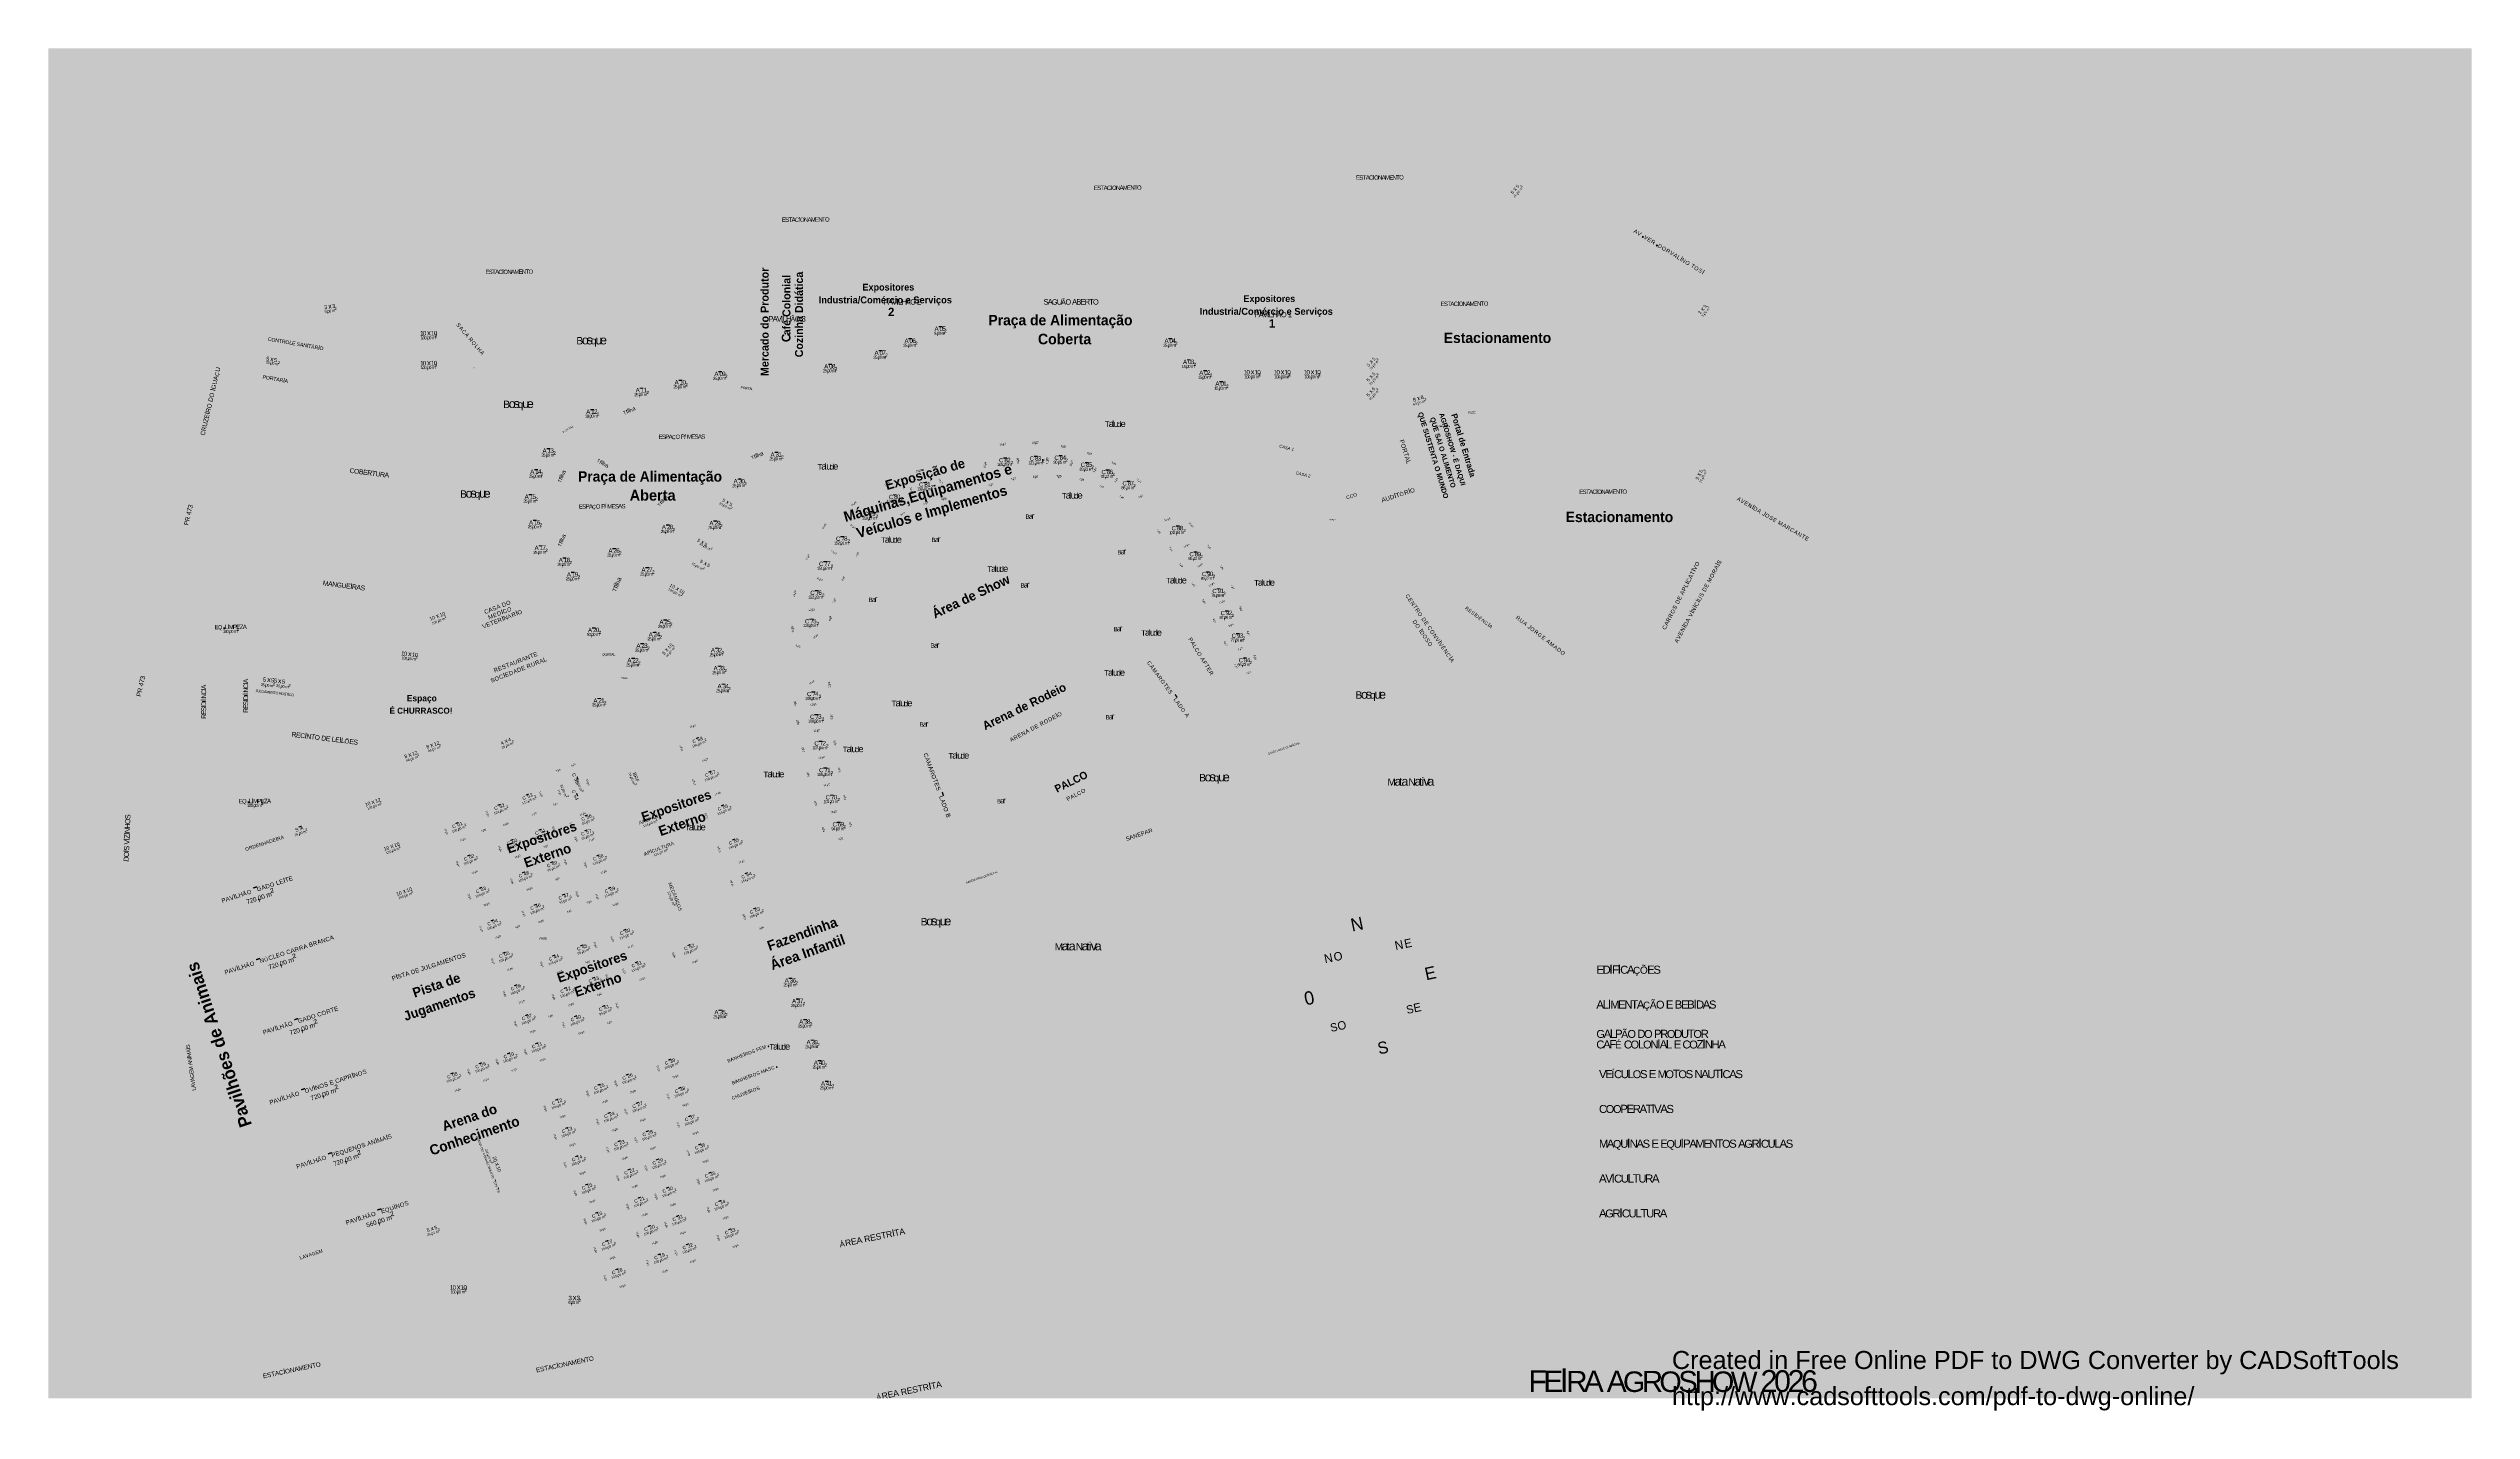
# Model space of a CAD drawing. Header units: millimetres. Extents: x 0 to 508, y 0 to 286.
import ezdxf
from ezdxf.xclip import XClip

# ---------------------------------------------------------------- set-up
doc = ezdxf.new("R2010")
doc.units = ezdxf.units.MM
doc.header["$MEASUREMENT"] = 0
doc.header["$XCLIPFRAME"] = 0
doc.layers.get('0').update_dxf_attribs({"linetype": 'CONTINUOUS'})
doc.layers.add('204CBD0', color=7, linetype='CONTINUOUS')
doc.styles.add('204CC60', font='Arial.ttf')
doc.styles.add('Arial$001H0', font='')
doc.styles.add('BAAAAA+Montserrat-Regular$001H0', font='')
doc.styles.add('CAAAAA+OpenSans-Bold$101H0', font='')
doc.styles.get('Arial$001H0').set_extended_font_data('Arial')
doc.styles.get('BAAAAA+Montserrat-Regular$001H0').set_extended_font_data('BAAAAA+Montserrat-Regular')
doc.styles.get('CAAAAA+OpenSans-Bold$101H0').set_extended_font_data('CAAAAA+OpenSans-Bold', bold=True)

# ---------------------------------------------------------------- blocks, each defined once
blk = doc.blocks.new('MF5_2')
at = {"true_color": 0xffffff}
blk.add_hatch(color=0, dxfattribs=at).paths.add_polyline_path([(0, 288.54), (508, 288.54), (508, 2.79), (0, 2.79)])
blk = doc.blocks.new('MF16_3')
at = {"true_color": 0xffffff}
blk.add_hatch(color=0, dxfattribs=at).paths.add_polyline_path([(0, 288.54), (508, 288.54), (508, 2.79), (0, 2.79)])
blk = doc.blocks.new('MF27_4')
at = {"color": 0, "true_color": 0x000007, "style": 'Arial$001H0'}
for s, height, rotation, p in [('E', 0.92, 0.395, (274.13, 258.22)), ('S', 0.903, 0.395, (274.83, 258.23)), ('T', 0.932, 0.395, (275.53, 258.23)), ('A', 0.92, 0.395, (276.17, 258.24)), ('C', 0.893, 0.395, (276.87, 258.24)), ('I', 1.01, 0.395, (277.63, 258.25)), ('O', 0.883, 0.395, (277.93, 258.25)), ('N', 0.908, 0.395, (278.74, 258.25)), ('A', 0.92, 0.395, (279.5, 258.26)), ('M', 0.887, 0.395, (280.21, 258.26)), ('E', 0.92, 0.395, (281.08, 258.27)), ('N', 0.908, 0.395, (281.78, 258.28)), ('T', 0.932, 0.395, (282.54, 258.28)), ('O', 0.883, 0.395, (283.19, 258.28)), ('E', 0.92, 0.395, (219.17, 256.08)), ('S', 0.903, 0.395, (219.87, 256.08)), ('T', 0.932, 0.395, (220.58, 256.09)), ('A', 0.92, 0.395, (221.22, 256.09)), ('C', 0.893, 0.395, (221.92, 256.1)), ('I', 1.01, 0.395, (222.68, 256.1)), ('O', 0.883, 0.395, (222.97, 256.1)), ('N', 0.908, 0.395, (223.79, 256.11)), ('A', 0.92, 0.395, (224.55, 256.11)), ('M', 0.887, 0.395, (225.25, 256.12)), ('E', 0.92, 0.395, (226.13, 256.13)), ('N', 0.908, 0.395, (226.83, 256.13)), ('T', 0.932, 0.395, (227.59, 256.14)), ('O', 0.883, 0.395, (228.23, 256.14)), ('5', 0.679, 49.51, (306.97, 255.17)), ('x', 0.83, 49.51, (307.53, 255.83)), ('2', 0.453, 49.746, (307.43, 254.46)), ('5', 0.453, 49.746, (307.68, 254.76)), ('5', 0.679, 49.51, (308.06, 256.45)), ('0', 0.449, 49.746, (308.06, 255.2)), (',', 1.01, 49.746, (307.94, 255.05)), ('0', 0.449, 49.746, (308.31, 255.5)), ('m', 0.481, 49.746, (308.69, 255.95)), ('²', 0.76, 49.746, (309.07, 256.39)), ('E', 0.92, 0.395, (153.76, 249.4)), ('S', 0.903, 0.395, (154.46, 249.4)), ('T', 0.932, 0.395, (155.16, 249.4)), ('A', 0.92, 0.395, (155.8, 249.41)), ('C', 0.893, 0.395, (156.5, 249.41)), ('I', 1.01, 0.395, (157.26, 249.42)), ('O', 0.883, 0.395, (157.56, 249.42)), ('N', 0.908, 0.395, (158.37, 249.43)), ('A', 0.92, 0.395, (159.13, 249.43)), ('M', 0.887, 0.395, (159.84, 249.44)), ('E', 0.92, 0.395, (160.71, 249.44)), ('N', 0.908, 0.395, (161.41, 249.45)), ('T', 0.932, 0.395, (162.17, 249.45)), ('O', 0.883, 0.395, (162.82, 249.46)), ('A', 0.843, 328.788, (332.22, 247.24)), ('V', 0.843, 328.788, (332.97, 246.78)), ('.', 2.65, 328.788, (333.72, 246.33)), ('V', 0.843, 328.788, (334.34, 245.95)), ('E', 0.843, 328.788, (335.09, 245.49)), ('R', 0.832, 328.788, (335.85, 245.04)), ('.', 2.65, 328.788, (336.66, 244.55)), ('D', 0.832, 328.788, (337.28, 244.17)), ('O', 0.81, 328.788, (338.1, 243.68)), ('E', 0.92, 0.395, (91.6, 238.45)), ('S', 0.903, 0.395, (92.3, 238.46)), ('T', 0.932, 0.395, (93, 238.46)), ('A', 0.92, 0.395, (93.64, 238.47)), ('C', 0.893, 0.395, (94.34, 238.47)), ('I', 1.01, 0.395, (95.1, 238.48)), ('O', 0.883, 0.395, (95.4, 238.48)), ('N', 0.908, 0.395, (96.21, 238.49)), ('A', 0.92, 0.395, (96.97, 238.49)), ('M', 0.887, 0.395, (97.68, 238.5)), ('E', 0.92, 0.395, (98.55, 238.5)), ('N', 0.908, 0.395, (99.25, 238.51)), ('T', 0.932, 0.395, (100.01, 238.51)), ('O', 0.883, 0.395, (100.66, 238.52)), ('R', 0.832, 328.788, (338.97, 243.15)), ('V', 0.843, 328.788, (339.78, 242.65)), ('A', 0.843, 328.788, (340.53, 242.2)), ('L', 0.873, 328.788, (341.28, 241.74)), ('I', 1.01, 328.788, (341.91, 241.36)), ('N', 0.832, 328.788, (342.22, 241.17)), ('O', 0.81, 328.788, (343.04, 240.68)), ('T', 0.857, 328.788, (344.22, 239.96)), ('O', 0.81, 328.788, (344.91, 239.55)), ('S', 0.829, 328.788, (345.79, 239.02)), ('I', 1.01, 328.788, (346.54, 238.56)), ('3', 0.834, 8.13, (57.86, 231.06)), ('9', 0.556, 8.185, (57.93, 230.27)), (',', 1.25, 8.185, (58.32, 230.32)), ('0', 0.556, 8.185, (58.51, 230.35)), ('x', 1.03, 8.13, (58.73, 231.18)), ('0', 0.556, 8.185, (58.9, 230.41)), ('m', 0.591, 8.185, (59.47, 230.49)), ('3', 0.834, 8.13, (59.54, 231.3)), ('²', 0.945, 8.185, (60.05, 230.57)), ('E', 0.92, 0.395, (291.86, 231.76)), ('S', 0.903, 0.395, (292.56, 231.76)), ('T', 0.932, 0.395, (293.26, 231.77)), ('A', 0.92, 0.395, (293.9, 231.77)), ('C', 0.893, 0.395, (294.61, 231.78)), ('I', 1.01, 0.395, (295.37, 231.78)), ('O', 0.883, 0.395, (295.66, 231.78)), ('N', 0.908, 0.395, (296.48, 231.79)), ('A', 0.92, 0.395, (297.24, 231.79)), ('M', 0.887, 0.395, (297.94, 231.8)), ('E', 0.92, 0.395, (298.81, 231.8)), ('N', 0.908, 0.395, (299.51, 231.81)), ('T', 0.932, 0.395, (300.27, 231.81)), ('O', 0.883, 0.395, (300.92, 231.82)), ('3', 0.673, 49.51, (346.29, 230.01)), ('x', 0.83, 49.51, (346.86, 230.68)), ('9', 0.449, 50.004, (346.87, 229.46)), ('0', 0.449, 50.004, (347.25, 229.91)), ('3', 0.673, 49.51, (347.38, 231.29)), (',', 1.01, 50.004, (347.12, 229.76)), ('0', 0.449, 50.004, (347.5, 230.21)), ('m', 0.482, 50.004, (347.88, 230.66)), ('²', 0.76, 50.004, (348.25, 231.1)), ('C', 0.776, 350.008, (45.94, 224.51)), ('O', 0.768, 350.008, (46.69, 224.38)), ('N', 0.789, 350.008, (47.49, 224.23)), ('T', 0.812, 350.008, (48.24, 224.1)), ('R', 0.789, 350.008, (48.87, 223.99)), ('O', 0.768, 350.008, (49.62, 223.86)), ('L', 0.825, 350.008, (50.43, 223.72)), ('E', 0.8, 350.008, (51, 223.62)), ('S', 0.786, 350.008, (51.98, 223.44)), ('A', 0.8, 350.008, (52.67, 223.32)), ('N', 0.789, 350.008, (53.36, 223.2)), ('I', 0.919, 350.008, (54.11, 223.07)), ('T', 0.812, 350.008, (54.4, 223.02)), ('Á', 0.704, 350.008, (55.03, 222.91)), ('R', 0.789, 350.008, (55.72, 222.78)), ('I', 0.919, 350.008, (56.47, 222.65)), ('1', 0.943, 0.395, (77.91, 225.58)), ('1', 0.63, 0.319, (78.05, 224.79)), ('0', 0.623, 0.319, (78.44, 224.8)), ('0', 0.934, 0.395, (78.5, 225.59)), ('0', 0.623, 0.319, (78.83, 224.8)), ('x', 1.16, 0.395, (79.37, 225.59)), (',', 1.41, 0.319, (79.22, 224.8)), ('0', 0.623, 0.319, (79.41, 224.8)), ('0', 0.623, 0.319, (79.8, 224.8)), ('1', 0.943, 0.395, (80.19, 225.6)), ('m', 0.659, 0.319, (80.39, 224.81)), ('0', 0.934, 0.395, (80.78, 225.6)), ('²', 1.06, 0.319, (80.97, 224.81)), ('S', 0.807, 310.353, (85.43, 227.77)), ('A', 0.822, 310.353, (86, 227.11)), ('C', 0.797, 310.353, (86.57, 226.44)), ('A', 0.822, 310.353, (87.18, 225.71)), ('R', 0.811, 310.353, (87.99, 224.77)), ('O', 0.789, 310.353, (88.6, 224.04)), ('L', 0.851, 310.353, (89.26, 223.26)), ('2', 0.63, 0.319, (179.19, 223.22)), ('A', 0.92, 0.395, (179.47, 224.01)), ('5', 0.63, 0.319, (179.58, 223.22)), ('0', 0.623, 0.319, (180.17, 223.22)), ('-', 2.3, 0.395, (180.17, 224.01)), ('0', 0.934, 0.395, (180.52, 224.02)), ('0', 0.623, 0.319, (180.56, 223.23)), ('6', 0.934, 0.395, (181.11, 224.02)), ('m', 0.659, 0.319, (181.14, 223.23)), ('²', 1.06, 0.319, (181.72, 223.23)), ('9', 0.623, 0.319, (185.67, 225.74)), ('A', 0.92, 0.395, (185.77, 226.53)), (',', 1.41, 0.319, (186.06, 225.74)), ('0', 0.623, 0.319, (186.26, 225.74)), ('-', 2.3, 0.395, (186.47, 226.53)), ('0', 0.623, 0.319, (186.65, 225.74)), ('0', 0.934, 0.395, (186.82, 226.53)), ('m', 0.659, 0.319, (187.23, 225.75)), ('5', 0.943, 0.395, (187.4, 226.54)), ('²', 1.06, 0.319, (187.82, 225.75)), ('2', 0.63, 0.319, (233.7, 223.22)), ('A', 0.92, 0.395, (233.98, 224.01)), ('5', 0.63, 0.319, (234.09, 223.22)), ('0', 0.623, 0.319, (234.67, 223.22)), ('-', 2.3, 0.395, (234.68, 224.01)), ('0', 0.934, 0.395, (235.03, 224.02)), ('0', 0.623, 0.319, (235.06, 223.23)), ('4', 0.946, 0.395, (235.61, 224.02)), ('m', 0.659, 0.319, (235.65, 223.23)), ('²', 1.06, 0.319, (236.23, 223.23)), ('U', 0.944, 76.866, (35.86, 217.92)), ('2', 0.545, 349.437, (45.55, 219.75)), ('5', 0.822, 349.914, (45.58, 220.38)), ('5', 0.545, 349.437, (45.93, 219.68)), (',', 1.22, 349.437, (46.31, 219.61)), ('x', 1.01, 349.914, (46.43, 220.23)), ('0', 0.54, 349.437, (46.5, 219.57)), ('0', 0.54, 349.437, (46.89, 219.5)), ('5', 0.822, 349.914, (47.23, 220.09)), ('m', 0.575, 349.437, (47.46, 219.39)), ('²', 0.918, 349.437, (48.03, 219.29)), ('O', 0.768, 350.008, (56.76, 222.6)), ('1', 0.943, 0.395, (77.91, 219.31)), ('1', 0.63, 0.319, (78.05, 218.53)), ('0', 0.623, 0.319, (78.44, 218.53)), ('0', 0.934, 0.395, (78.49, 219.32)), ('0', 0.623, 0.319, (78.83, 218.53)), ('x', 1.16, 0.395, (79.37, 219.32)), (',', 1.41, 0.319, (79.22, 218.53)), ('0', 0.623, 0.319, (79.41, 218.53)), ('0', 0.623, 0.319, (79.8, 218.54)), ('1', 0.943, 0.395, (80.19, 219.33)), ('m', 0.659, 0.319, (80.39, 218.54)), ('0', 0.934, 0.395, (80.77, 219.33)), ('²', 1.06, 0.319, (80.97, 218.54)), ('H', 0.811, 310.353, (89.74, 222.7)), ('A', 0.822, 310.353, (90.35, 221.98)), ('2', 0.63, 0.319, (162.36, 217.88)), ('A', 0.92, 0.395, (162.63, 218.66)), ('5', 0.63, 0.319, (162.75, 217.88)), ('0', 0.623, 0.319, (163.33, 217.88)), ('-', 2.3, 0.395, (163.33, 218.66)), ('0', 0.934, 0.395, (163.68, 218.66)), ('0', 0.623, 0.319, (163.72, 217.89)), ('8', 0.934, 0.395, (164.27, 218.67)), ('²', 1.06, 0.319, (164.89, 217.89)), ('2', 0.63, 0.319, (172.91, 220.7)), ('A', 0.92, 0.395, (173.19, 221.49)), ('5', 0.63, 0.319, (173.3, 220.71)), (',', 1.41, 0.319, (173.69, 220.71)), ('0', 0.623, 0.319, (173.89, 220.71)), ('-', 2.3, 0.395, (173.89, 221.5)), ('0', 0.934, 0.395, (174.24, 221.5)), ('0', 0.623, 0.319, (174.27, 220.71)), ('7', 0.953, 0.395, (174.83, 221.51)), ('m', 0.659, 0.319, (174.86, 220.71)), ('²', 1.06, 0.319, (175.44, 220.72)), (',', 1.41, 0.319, (179.97, 223.22)), (',', 1.41, 0.319, (234.48, 223.22)), ('1', 0.63, 0.319, (237.59, 218.79)), ('A', 0.92, 0.395, (237.86, 219.58)), ('5', 0.63, 0.319, (237.98, 218.79)), (',', 1.41, 0.319, (238.37, 218.79)), ('0', 0.623, 0.319, (238.56, 218.8)), ('-', 2.3, 0.395, (238.57, 219.59)), ('0', 0.934, 0.395, (238.92, 219.59)), ('0', 0.623, 0.319, (238.95, 218.8)), ('3', 0.934, 0.395, (239.5, 219.59)), ('m', 0.659, 0.319, (239.53, 218.8)), ('²', 1.06, 0.319, (240.12, 218.8)), ('5', 0.678, 48.01, (276.8, 218.98)), ('x', 0.828, 48.01, (277.38, 219.64)), ('2', 0.452, 47.939, (277.21, 218.26)), ('5', 0.452, 47.939, (277.47, 218.55)), ('5', 0.678, 48.01, (277.93, 220.24)), ('0', 0.448, 47.939, (277.86, 218.99)), (',', 1.01, 47.939, (277.73, 218.84)), ('0', 0.448, 47.939, (278.12, 219.28)), ('m', 0.48, 47.939, (278.51, 219.71)), ('²', 0.758, 47.939, (278.9, 220.14)), ('O', 0.926, 76.866, (34.6, 212.51)), ('I', 1.12, 76.866, (34.91, 213.86)), ('G', 0.926, 76.866, (35, 214.22)), ('U', 0.944, 76.866, (35.23, 215.22)), ('A', 0.964, 76.866, (35.45, 216.14)), ('Ç', 0.818, 76.866, (35.65, 217)), ('P', 0.799, 349.914, (44.83, 216.55)), ('O', 0.767, 349.914, (45.52, 216.43)), ('R', 0.789, 349.914, (46.32, 216.29)), ('T', 0.811, 349.914, (47.07, 216.15)), ('A', 0.799, 349.914, (47.7, 216.04)), ('R', 0.789, 349.914, (48.39, 215.92)), ('I', 0.918, 349.914, (49.14, 215.79)), ('A', 0.799, 349.914, (49.43, 215.73)), ('2', 0.63, 0.319, (122.83, 212.86)), ('A', 0.92, 0.395, (123.11, 213.66)), ('5', 0.63, 0.319, (123.22, 212.87)), ('0', 0.623, 0.319, (123.81, 212.87)), ('-', 2.3, 0.395, (123.81, 213.66)), ('0', 0.623, 0.319, (124.2, 212.87)), ('1', 0.943, 0.395, (124.16, 213.66)), ('m', 0.659, 0.319, (124.78, 212.87)), ('1', 0.943, 0.395, (124.75, 213.67)), ('²', 1.06, 0.319, (125.37, 212.88)), ('2', 0.63, 0.319, (131, 214.52)), ('A', 0.92, 0.395, (131.28, 215.31)), ('5', 0.63, 0.319, (131.39, 214.52)), (',', 1.41, 0.319, (131.78, 214.52)), ('0', 0.623, 0.319, (131.97, 214.52)), ('-', 2.3, 0.395, (131.98, 215.31)), ('0', 0.623, 0.319, (132.36, 214.52)), ('1', 0.943, 0.395, (132.33, 215.31)), ('0', 0.934, 0.395, (132.91, 215.32)), ('m', 0.659, 0.319, (132.95, 214.53)), ('²', 1.06, 0.319, (133.53, 214.53)), ('2', 0.63, 0.319, (139.33, 216.29)), ('A', 0.92, 0.395, (139.61, 217.08)), ('5', 0.63, 0.319, (139.72, 216.29)), (',', 1.41, 0.319, (140.11, 216.29)), ('0', 0.623, 0.319, (140.3, 216.3)), ('-', 2.3, 0.395, (140.31, 217.09)), ('0', 0.934, 0.395, (140.66, 217.09)), ('0', 0.623, 0.319, (140.69, 216.3)), ('9', 0.934, 0.395, (141.25, 217.09)), ('m', 0.659, 0.319, (141.28, 216.3)), ('²', 1.06, 0.319, (141.86, 216.3)), ('P', 0.519, 352.958, (145.09, 214.44)), ('O', 0.498, 352.958, (145.53, 214.38)), ('R', 0.512, 352.958, (146.03, 214.32)), ('T', 0.526, 352.958, (146.5, 214.26)), ('A', 0.519, 352.958, (146.9, 214.21)), ('L', 0.535, 352.958, (147.34, 214.16)), (',', 1.41, 0.319, (163.13, 217.88)), ('m', 0.659, 0.319, (164.3, 217.89)), ('1', 0.63, 0.319, (240.98, 216.52)), ('A', 0.92, 0.395, (241.26, 217.31)), ('5', 0.63, 0.319, (241.37, 216.52)), (',', 1.41, 0.319, (241.76, 216.53)), ('0', 0.623, 0.319, (241.96, 216.53)), ('-', 2.3, 0.395, (241.96, 217.32)), ('0', 0.934, 0.395, (242.31, 217.32)), ('0', 0.623, 0.319, (242.35, 216.53)), ('2', 0.943, 0.395, (242.9, 217.32)), ('m', 0.659, 0.319, (242.93, 216.53)), ('²', 1.06, 0.319, (243.51, 216.54)), ('1', 0.63, 0.319, (244.38, 214.24)), ('A', 0.92, 0.395, (244.65, 215.03)), ('5', 0.63, 0.319, (244.77, 214.24)), (',', 1.41, 0.319, (245.16, 214.24)), ('0', 0.623, 0.319, (245.35, 214.24)), ('-', 2.3, 0.395, (245.36, 215.03)), ('0', 0.934, 0.395, (245.71, 215.04)), ('0', 0.623, 0.319, (245.74, 214.25)), ('m', 0.659, 0.319, (246.33, 214.25)), ('1', 0.943, 0.395, (246.29, 215.04)), ('²', 1.06, 0.319, (246.91, 214.25)), ('1', 0.943, 0.395, (250.58, 217.41)), ('1', 0.63, 0.319, (250.73, 216.61)), ('0', 0.623, 0.319, (251.12, 216.62)), ('0', 0.934, 0.395, (251.16, 217.41)), ('0', 0.623, 0.319, (251.51, 216.62)), ('x', 1.16, 0.395, (252.04, 217.42)), (',', 1.41, 0.319, (251.9, 216.62)), ('0', 0.623, 0.319, (252.1, 216.62)), ('0', 0.623, 0.319, (252.49, 216.62)), ('1', 0.943, 0.395, (252.86, 217.42)), ('m', 0.659, 0.319, (253.07, 216.63)), ('0', 0.934, 0.395, (253.44, 217.42)), ('²', 1.06, 0.319, (253.66, 216.63)), ('1', 0.943, 0.395, (256.86, 217.41)), ('1', 0.63, 0.319, (257.02, 216.61)), ('0', 0.623, 0.319, (257.41, 216.62)), ('0', 0.934, 0.395, (257.45, 217.41)), ('0', 0.623, 0.319, (257.79, 216.62)), ('x', 1.16, 0.395, (258.32, 217.42)), (',', 1.41, 0.319, (258.18, 216.62)), ('0', 0.623, 0.319, (258.38, 216.62)), ('0', 0.623, 0.319, (258.77, 216.62)), ('1', 0.943, 0.395, (259.14, 217.42)), ('m', 0.659, 0.319, (259.35, 216.63)), ('0', 0.934, 0.395, (259.73, 217.42)), ('²', 1.06, 0.319, (259.94, 216.63)), ('1', 0.943, 0.395, (263.16, 217.41)), ('1', 0.63, 0.319, (263.3, 216.61)), ('0', 0.623, 0.319, (263.69, 216.62)), ('0', 0.934, 0.395, (263.74, 217.41)), ('0', 0.623, 0.319, (264.08, 216.62)), ('x', 1.16, 0.395, (264.62, 217.42)), (',', 1.41, 0.319, (264.47, 216.62)), ('0', 0.623, 0.319, (264.66, 216.62)), ('0', 0.623, 0.319, (265.05, 216.62)), ('1', 0.943, 0.395, (265.44, 217.42)), ('m', 0.659, 0.319, (265.63, 216.63)), ('0', 0.934, 0.395, (266.02, 217.42)), ('²', 1.06, 0.319, (266.22, 216.63)), ('5', 0.678, 48.01, (276.76, 212.7)), ('5', 0.678, 48.01, (276.77, 215.85)), ('x', 0.828, 48.01, (277.35, 213.36)), ('x', 0.828, 48.01, (277.36, 216.5)), ('2', 0.452, 47.939, (277.2, 215.12)), ('5', 0.452, 47.939, (277.46, 215.41)), ('5', 0.678, 48.01, (277.9, 213.96)), ('5', 0.678, 48.01, (277.91, 217.11)), ('0', 0.448, 47.939, (277.85, 215.84)), (',', 1.01, 47.939, (277.72, 215.7)), ('0', 0.448, 47.939, (278.09, 212.99)), ('0', 0.448, 47.939, (278.11, 216.13)), ('m', 0.48, 47.939, (278.48, 213.43)), ('m', 0.48, 47.939, (278.5, 216.56)), ('²', 0.758, 47.939, (278.87, 213.86)), ('²', 0.758, 47.939, (278.89, 217)), ('E', 0.964, 76.866, (33.57, 208.1)), ('I', 1.12, 76.866, (33.77, 208.95)), ('R', 0.952, 76.866, (33.85, 209.31)), ('O', 0.926, 76.866, (34.07, 210.23)), ('D', 0.952, 76.866, (34.38, 211.59)), ('1', 0.63, 0.319, (112.48, 208.36)), ('A', 0.92, 0.395, (112.74, 209.15)), ('8', 0.623, 0.319, (112.87, 208.36)), (',', 1.41, 0.319, (113.26, 208.36)), ('0', 0.623, 0.319, (113.45, 208.36)), ('-', 2.3, 0.395, (113.44, 209.15)), ('0', 0.623, 0.319, (113.84, 208.37)), ('1', 0.943, 0.395, (113.79, 209.16)), ('2', 0.943, 0.395, (114.38, 209.16)), ('m', 0.659, 0.319, (114.43, 208.37)), ('²', 1.06, 0.319, (115.01, 208.37)), ('T', 0.721, 22.363, (120.66, 208.96)), ('r', 0.993, 22.363, (121.26, 209.21)), ('i', 0.871, 22.363, (121.58, 209.34)), ('l', 0.871, 22.363, (121.8, 209.43)), ('h', 0.734, 22.363, (122.01, 209.52)), ('a', 0.851, 22.363, (122.55, 209.74)), (',', 1.41, 0.319, (123.61, 212.87)), ('2', 0.452, 47.939, (277.18, 211.98)), ('5', 0.452, 47.939, (277.44, 212.27)), ('0', 0.448, 47.939, (277.83, 212.7)), (',', 1.01, 47.939, (277.7, 212.56)), ('8', 0.758, 16.957, (286.21, 211.69)), ('6', 0.504, 17.128, (286.21, 210.87)), ('4', 0.51, 17.128, (286.58, 210.98)), ('x', 0.937, 16.957, (287.05, 211.94)), (',', 1.14, 17.128, (286.95, 211.1)), ('0', 0.504, 17.128, (287.14, 211.15)), ('0', 0.504, 17.128, (287.51, 211.27)), ('8', 0.758, 16.957, (287.83, 212.18)), ('m', 0.539, 17.128, (288.07, 211.44)), ('²', 0.856, 17.128, (288.63, 211.61)), ('C', 0.936, 76.866, (32.74, 204.54)), ('R', 0.952, 76.866, (32.95, 205.46)), ('U', 0.944, 76.866, (33.17, 206.39)), ('Z', 0.979, 76.866, (33.39, 207.31)), ('P', 0.422, 30.905, (107.93, 205.1)), ('O', 0.405, 30.905, (108.31, 205.32)), ('R', 0.416, 30.905, (108.75, 205.58)), ('T', 0.429, 30.905, (109.15, 205.83)), ('A', 0.422, 30.905, (109.5, 206.03)), ('L', 0.437, 30.905, (109.87, 206.26)), ('E', 0.92, 0.395, (127.91, 203.89)), ('S', 0.903, 0.395, (128.61, 203.89)), ('P', 0.92, 0.395, (129.31, 203.9)), ('A', 0.92, 0.395, (130.01, 203.9)), ('Ç', 0.777, 0.395, (130.71, 203.91)), ('O', 0.883, 0.395, (131.47, 203.91)), ('P', 0.92, 0.395, (132.59, 203.92)), ('/', 0.986, 0.395, (133.29, 203.92)), ('M', 0.887, 0.395, (133.87, 203.93)), ('E', 0.92, 0.395, (134.75, 203.93)), ('S', 0.903, 0.395, (135.45, 203.94)), ('A', 0.92, 0.395, (136.15, 203.94)), ('S', 0.903, 0.395, (136.85, 203.95)), ('1', 0.455, 357.308, (206.2, 202.91)), ('0', 0.45, 357.308, (206.49, 202.9)), ('5', 0.455, 357.308, (206.93, 202.88)), ('7', 0.459, 357.308, (207.22, 202.87)), ('P', 0.924, 287.375, (283.25, 203.59)), ('2', 0.63, 0.319, (103.33, 200.19)), ('A', 0.92, 0.395, (103.59, 200.99)), ('5', 0.63, 0.319, (103.72, 200.2)), (',', 1.41, 0.319, (104.11, 200.2)), ('0', 0.623, 0.319, (104.3, 200.2)), ('-', 2.3, 0.395, (104.29, 200.99)), ('0', 0.623, 0.319, (104.69, 200.2)), ('1', 0.943, 0.395, (104.64, 200.99)), ('3', 0.934, 0.395, (105.23, 201)), ('m', 0.659, 0.319, (105.28, 200.21)), ('²', 1.06, 0.319, (105.86, 200.21)), ('T', 0.687, 329.381, (114.88, 199.18)), ('r', 0.949, 329.381, (115.43, 198.85)), ('i', 0.842, 329.381, (115.73, 198.67)), ('l', 0.842, 329.381, (115.93, 198.55)), ('h', 0.7, 329.381, (116.13, 198.43)), ('a', 0.811, 329.381, (116.64, 198.13)), ('T', 0.721, 22.363, (147.48, 199.56)), ('r', 0.993, 22.363, (148.07, 199.8)), ('i', 0.871, 22.363, (148.4, 199.93)), ('l', 0.871, 22.363, (148.61, 200.02)), ('h', 0.734, 22.363, (148.83, 200.11)), ('a', 0.851, 22.363, (149.37, 200.33)), ('2', 0.63, 0.319, (151.12, 199.41)), ('A', 0.92, 0.395, (151.38, 200.18)), ('5', 0.63, 0.319, (151.51, 199.41)), (',', 1.41, 0.319, (151.9, 199.41)), ('0', 0.623, 0.319, (152.09, 199.41)), ('-', 2.3, 0.395, (152.08, 200.19)), ('3', 0.934, 0.395, (152.43, 200.19)), ('0', 0.623, 0.319, (152.48, 199.42)), ('1', 0.943, 0.395, (153.02, 200.19)), ('m', 0.659, 0.319, (153.07, 199.42)), ('²', 1.06, 0.319, (153.65, 199.42)), ('5', 0.402, 77.904, (196.45, 198.08)), ('4', 0.403, 77.904, (196.54, 198.51)), ('4', 0.403, 77.904, (196.6, 198.79)), (',', 0.896, 77.904, (196.51, 198.36)), ('1', 0.63, 0.319, (198.87, 198.2)), ('6', 0.623, 0.319, (199.26, 198.21)), ('C', 0.893, 0.395, (199.3, 198.99)), ('1', 0.408, 10.783, (199.44, 202.46)), ('5', 0.63, 0.319, (199.65, 198.21)), ('0', 0.404, 10.783, (199.72, 202.52)), (',', 0.91, 10.783, (200.01, 202.57)), ('4', 0.409, 10.783, (200.15, 202.6)), ('-', 2.3, 0.395, (200.06, 199)), (',', 1.41, 0.319, (200.04, 198.21)), ('7', 0.636, 0.319, (200.23, 198.21)), ('7', 0.412, 10.783, (200.44, 202.65)), ('8', 0.934, 0.395, (200.41, 199)), ('8', 0.623, 0.319, (200.62, 198.21)), ('2', 0.943, 0.395, (200.99, 199.01)), ('m', 0.659, 0.319, (201.21, 198.22)), ('²', 1.06, 0.319, (201.79, 198.22)), ('9', 0.437, 94.708, (203.42, 199.65)), ('1', 0.441, 94.708, (203.44, 199.36)), ('3', 0.437, 94.708, (203.48, 198.92)), ('1', 0.441, 94.708, (203.5, 198.63)), (',', 0.986, 94.708, (203.46, 199.21)), ('1', 0.63, 0.319, (205.42, 198.57)), ('C', 0.893, 0.395, (205.72, 199.35)), ('2', 0.63, 0.319, (205.81, 198.57)), ('1', 0.63, 0.319, (206.2, 198.58)), ('-', 2.3, 0.395, (206.48, 199.35)), (',', 1.41, 0.319, (206.59, 198.58)), ('1', 0.63, 0.319, (206.79, 198.58)), ('8', 0.934, 0.395, (206.83, 199.36)), (',', 1.02, 357.308, (206.79, 202.89)), ('4', 0.631, 0.319, (207.18, 198.58)), ('3', 0.934, 0.395, (207.41, 199.36)), ('m', 0.659, 0.319, (207.76, 198.58)), (',', 2.11, 0.395, (208, 199.37)), ('²', 1.06, 0.319, (208.35, 198.59)), ('0', 0.465, 89.335, (209.6, 199.68)), ('9', 0.465, 89.335, (209.59, 199.38)), ('1', 0.47, 89.335, (209.59, 198.94)), ('1', 0.47, 89.335, (209.58, 198.65)), (',', 1.05, 89.335, (209.59, 199.24)), ('9', 0.623, 0.319, (210.67, 198.71)), ('C', 0.893, 0.395, (210.9, 199.5)), ('0', 0.623, 0.319, (211.06, 198.72)), (',', 1.41, 0.319, (211.45, 198.72)), ('0', 0.623, 0.319, (211.65, 198.72)), ('-', 2.3, 0.395, (211.66, 199.51)), ('8', 0.934, 0.395, (212.01, 199.51)), ('5', 0.63, 0.319, (212.04, 198.72)), ('9', 0.394, 347.003, (212.21, 202.28)), (',', 0.887, 347.003, (212.49, 202.22)), ('4', 0.946, 0.395, (212.6, 199.52)), ('0', 0.394, 347.003, (212.64, 202.18)), ('m', 0.659, 0.319, (212.62, 198.72)), ('5', 0.398, 347.003, (212.92, 202.12)), ('²', 1.06, 0.319, (213.21, 198.73)), ('1', 0.396, 76.454, (214.46, 198.09)), ('0', 0.392, 76.454, (214.53, 198.37)), ('3', 0.392, 76.454, (214.63, 198.8)), ('9', 0.392, 76.454, (214.7, 199.08)), (',', 0.882, 76.454, (214.6, 198.66)), ('C', 0.893, 0.395, (216.41, 198.04)), ('-', 2.3, 0.395, (217.17, 198.04)), ('8', 0.934, 0.395, (217.52, 198.05)), ('9', 0.383, 344.289, (217.72, 200.81)), (',', 0.863, 344.289, (218, 200.73)), ('5', 0.943, 0.395, (218.11, 198.05)), ('0', 0.383, 344.289, (218.14, 200.7)), ('8', 0.383, 344.289, (218.43, 200.62)), ('²', 1.06, 0.319, (218.7, 197.26)), ('8', 0.35, 331.875, (222.84, 198.89)), (',', 0.787, 331.875, (223.09, 198.76)), ('4', 0.354, 331.875, (223.22, 198.69)), ('9', 0.35, 331.875, (223.48, 198.55)), ('C', 0.614, 345.415, (258, 202.15)), ('A', 0.633, 345.415, (258.62, 201.99)), ('S', 0.622, 345.415, (259.18, 201.84)), ('A', 0.633, 345.415, (259.75, 201.69)), ('1', 0.652, 345.415, (260.55, 201.49)), ('O', 0.887, 287.375, (283.51, 202.76)), ('R', 0.912, 287.375, (283.82, 201.78)), ('T', 0.939, 287.375, (284.1, 200.87)), ('A', 0.924, 287.375, (284.34, 200.11)), ('L', 0.955, 287.375, (284.6, 199.27)), ('C', 1.01, 352.798, (63.08, 196.81)), ('O', 0.995, 352.798, (64.02, 196.69)), ('B', 1.04, 352.798, (65.04, 196.56)), ('E', 1.04, 352.798, (65.91, 196.45)), ('R', 1.02, 352.798, (66.78, 196.34)), ('T', 1.05, 352.798, (67.72, 196.22)), ('U', 1.01, 352.798, (68.52, 196.12)), ('R', 1.02, 352.798, (69.46, 196)), ('A', 1.04, 352.798, (70.4, 195.89)), ('2', 0.63, 0.319, (100.72, 195.77)), ('A', 0.92, 0.395, (101, 196.56)), ('5', 0.63, 0.319, (101.11, 195.77)), (',', 1.41, 0.319, (101.5, 195.77)), ('0', 0.623, 0.319, (101.69, 195.77)), ('-', 2.3, 0.395, (101.7, 196.56)), ('0', 0.623, 0.319, (102.08, 195.77)), ('1', 0.943, 0.395, (102.05, 196.56)), ('4', 0.946, 0.395, (102.63, 196.57)), ('m', 0.659, 0.319, (102.67, 195.78)), ('²', 1.06, 0.319, (103.25, 195.78)), ('T', 0.717, 66.89, (107.43, 194.65)), ('i', 0.868, 66.89, (107.82, 195.56)), ('r', 0.988, 66.89, (107.68, 195.24)), ('l', 0.868, 66.89, (107.91, 195.78)), ('h', 0.73, 66.89, (108, 195.99)), ('a', 0.847, 66.89, (108.23, 196.53)), ('2', 0.63, 0.319, (143.36, 193.79)), ('A', 0.92, 0.395, (143.64, 194.58)), ('5', 0.63, 0.319, (143.75, 193.79)), (',', 1.41, 0.319, (144.14, 193.79)), ('0', 0.623, 0.319, (144.33, 193.8)), ('-', 2.3, 0.395, (144.34, 194.59)), ('3', 0.934, 0.395, (144.69, 194.59)), ('0', 0.623, 0.319, (144.72, 193.8)), ('0', 0.934, 0.395, (145.27, 194.59)), ('m', 0.659, 0.319, (145.31, 193.8)), ('²', 1.06, 0.319, (145.89, 193.8)), ('1', 0.351, 29.575, (175.36, 194.01)), ('1', 0.351, 29.575, (175.62, 194.15)), ('8', 0.348, 29.575, (176, 194.37)), (',', 0.781, 29.575, (175.87, 194.29)), ('5', 0.351, 29.575, (176.25, 194.51)), ('1', 0.373, 289.924, (180.56, 193.69)), (',', 0.831, 289.924, (180.76, 193.14)), ('2', 0.373, 289.924, (180.66, 193.42)), ('3', 0.369, 289.924, (180.81, 193.01)), ('1', 0.39, 14.848, (181.93, 196.89)), ('1', 0.63, 0.319, (182.08, 193.11)), ('0', 0.387, 14.848, (182.21, 196.96)), ('3', 0.623, 0.319, (182.46, 193.11)), (',', 0.87, 14.848, (182.49, 197.04)), ('0', 0.387, 14.848, (182.64, 197.08)), ('C', 0.893, 0.395, (182.52, 193.89)), ('8', 0.387, 14.848, (182.92, 197.15)), ('9', 0.623, 0.319, (182.85, 193.11)), ('-', 2.3, 0.395, (183.28, 193.89)), (',', 1.41, 0.319, (183.24, 193.12)), ('4', 0.631, 0.319, (183.44, 193.12)), ('8', 0.934, 0.395, (183.63, 193.89)), ('7', 0.636, 0.319, (183.83, 193.12)), ('1', 0.943, 0.395, (184.22, 193.9)), ('m', 0.659, 0.319, (184.41, 193.12)), ('²', 1.06, 0.319, (185, 193.13)), ('1', 0.346, 302.575, (186.57, 195.46)), ('3', 0.343, 302.575, (186.72, 195.21)), (',', 0.771, 302.575, (186.88, 194.96)), ('7', 0.35, 302.575, (186.96, 194.84)), ('3', 0.343, 302.575, (187.12, 194.59)), ('1', 0.402, 77.904, (196.39, 197.79)), ('9', 0.374, 18.435, (197.15, 193.97)), (',', 0.842, 18.435, (197.43, 194.06)), ('2', 0.378, 18.435, (197.57, 194.11)), ('1', 0.378, 18.435, (197.85, 194.2)), ('5', 0.405, 11.442, (201.84, 195.26)), (',', 0.903, 11.442, (202.13, 195.31)), ('6', 0.401, 11.442, (202.27, 195.34)), ('7', 0.409, 11.442, (202.56, 195.4)), ('8', 0.437, 4.708, (206.4, 195.72)), (',', 0.986, 4.708, (206.7, 195.75)), ('8', 0.437, 4.708, (206.84, 195.76)), ('4', 0.442, 4.708, (207.13, 195.78)), ('7', 0.473, 359.132, (211.29, 195.88)), (',', 1.05, 359.132, (211.58, 195.87)), ('2', 0.468, 359.132, (211.73, 195.87)), ('5', 0.468, 359.132, (212.02, 195.87)), ('7', 0.402, 347.003, (216.07, 195.37)), ('8', 0.623, 0.319, (216.17, 197.25)), (',', 0.887, 347.003, (216.35, 195.3)), ('3', 0.394, 347.003, (216.49, 195.27)), ('3', 0.623, 0.319, (216.56, 197.25)), ('6', 0.394, 347.003, (216.78, 195.2)), (',', 1.41, 0.319, (216.95, 197.25)), ('2', 0.63, 0.319, (217.14, 197.25)), ('3', 0.623, 0.319, (217.53, 197.25)), ('m', 0.659, 0.319, (218.12, 197.26)), ('9', 0.354, 63.731, (219.35, 196.88)), ('9', 0.354, 63.731, (219.55, 197.27)), ('7', 0.36, 63.731, (219.68, 197.53)), (',', 0.795, 63.731, (219.48, 197.14)), ('7', 0.366, 336.126, (220.27, 193.97)), ('7', 0.636, 0.319, (220.52, 195.72)), (',', 0.807, 336.126, (220.53, 193.86)), ('4', 0.363, 336.126, (220.67, 193.8)), ('C', 0.893, 0.395, (220.77, 196.51)), ('8', 0.623, 0.319, (220.91, 195.72)), ('1', 0.362, 336.126, (220.93, 193.68)), (',', 1.41, 0.319, (221.3, 195.72)), ('1', 0.63, 0.319, (221.49, 195.72)), ('-', 2.3, 0.395, (221.53, 196.52)), ('8', 0.934, 0.395, (221.88, 196.52)), ('2', 0.63, 0.319, (221.88, 195.73)), ('6', 0.934, 0.395, (222.46, 196.52)), ('m', 0.659, 0.319, (222.47, 195.73)), ('²', 1.06, 0.319, (223.05, 195.73)), ('9', 0.346, 59.623, (223.77, 194.76)), ('7', 0.353, 59.623, (223.99, 195.13)), ('5', 0.35, 59.623, (224.14, 195.39)), (',', 0.778, 59.623, (223.92, 195.01)), ('8', 0.623, 0.319, (224.92, 193.36)), ('C', 0.893, 0.395, (225.16, 194.15)), ('6', 0.623, 0.319, (225.31, 193.36)), (',', 1.41, 0.319, (225.7, 193.36)), ('1', 0.63, 0.319, (225.89, 193.36)), ('-', 2.3, 0.395, (225.92, 194.15)), ('4', 0.631, 0.319, (226.28, 193.37)), ('8', 0.934, 0.395, (226.27, 194.16)), ('7', 0.953, 0.395, (226.86, 194.16)), ('m', 0.659, 0.319, (226.87, 193.37)), ('²', 1.06, 0.319, (227.45, 193.37)), ('1', 0.339, 316.911, (228.01, 195.5)), ('2', 0.339, 316.911, (228.23, 195.3)), (',', 0.754, 316.911, (228.44, 195.1)), ('1', 0.339, 316.911, (228.55, 195)), ('4', 0.339, 316.911, (228.76, 194.81)), ('C', 0.614, 345.415, (261.45, 196.55)), ('A', 0.633, 345.415, (262.06, 196.39)), ('S', 0.622, 345.415, (262.63, 196.24)), ('A', 0.633, 345.415, (263.19, 196.09)), ('2', 0.652, 345.415, (263.99, 195.88)), ('R', 0.907, 17.985, (284.38, 192.14)), ('I', 1.08, 17.985, (285.28, 192.44)), ('O', 0.883, 17.985, (285.63, 192.55)), ('E', 0.92, 0.395, (320.93, 192.36)), ('S', 0.903, 0.395, (321.63, 192.36)), ('T', 0.932, 0.395, (322.34, 192.37)), ('A', 0.92, 0.395, (322.98, 192.37)), ('C', 0.893, 0.395, (323.68, 192.38)), ('I', 1.01, 0.395, (324.44, 192.38)), ('O', 0.883, 0.395, (324.73, 192.38)), ('N', 0.908, 0.395, (325.55, 192.39)), ('A', 0.92, 0.395, (326.31, 192.4)), ('M', 0.887, 0.395, (327.01, 192.4)), ('E', 0.92, 0.395, (327.89, 192.41)), ('N', 0.908, 0.395, (328.59, 192.41)), ('T', 0.932, 0.395, (329.35, 192.42)), ('O', 0.883, 0.395, (329.99, 192.42)), ('5', 0.713, 63.435, (345.9, 195.24)), ('x', 0.872, 63.435, (346.29, 196.02)), ('5', 0.713, 63.435, (346.65, 196.75)), ('2', 0.476, 63.578, (346.5, 194.66)), ('5', 0.476, 63.578, (346.67, 195.01)), ('0', 0.471, 63.578, (346.93, 195.54)), ('0', 0.471, 63.578, (347.11, 195.88)), (',', 1.06, 63.578, (346.85, 195.36)), ('²', 0.799, 63.578, (347.63, 196.93)), ('m', 0.505, 63.578, (347.37, 196.41)), ('4', 0.995, 76.866, (29.81, 187.85)), ('7', 1, 76.866, (29.98, 188.57)), ('3', 0.983, 76.866, (30.15, 189.28)), ('2', 0.63, 0.319, (99.56, 190.55)), ('A', 0.92, 0.395, (99.84, 191.34)), ('5', 0.63, 0.319, (99.95, 190.55)), (',', 1.41, 0.319, (100.34, 190.55)), ('0', 0.623, 0.319, (100.54, 190.55)), ('-', 2.3, 0.395, (100.54, 191.35)), ('0', 0.623, 0.319, (100.93, 190.56)), ('1', 0.943, 0.395, (100.89, 191.35)), ('5', 0.943, 0.395, (101.48, 191.35)), ('m', 0.659, 0.319, (101.51, 190.56)), ('²', 1.06, 0.319, (102.09, 190.56)), ('E', 0.92, 0.395, (111.2, 189.29)), ('S', 0.903, 0.395, (111.9, 189.29)), ('P', 0.92, 0.395, (112.6, 189.3)), ('A', 0.92, 0.395, (113.3, 189.3)), ('Ç', 0.777, 0.395, (114, 189.31)), ('O', 0.883, 0.395, (114.76, 189.31)), ('P', 0.92, 0.395, (115.87, 189.32)), ('/', 0.986, 0.395, (116.57, 189.32)), ('M', 0.887, 0.395, (117.16, 189.33)), ('E', 0.92, 0.395, (118.03, 189.33)), ('S', 0.903, 0.395, (118.74, 189.34)), ('A', 0.92, 0.395, (119.44, 189.34)), ('S', 0.903, 0.395, (120.14, 189.35)), ('T', 0.668, 49.51, (128.16, 189.65)), ('r', 0.923, 49.51, (128.58, 190.14)), ('i', 0.825, 49.51, (128.81, 190.41)), ('l', 0.825, 49.51, (128.96, 190.59)), ('h', 0.68, 49.51, (129.11, 190.76)), ('a', 0.788, 49.51, (129.49, 191.21)), ('2', 0.468, 330.727, (140.55, 190.3)), ('5', 0.468, 330.727, (140.89, 190.11)), ('5', 0.702, 330.496, (141.16, 190.86)), (',', 1.04, 330.727, (141.23, 189.92)), ('0', 0.464, 330.727, (141.4, 189.83)), ('0', 0.464, 330.727, (141.74, 189.64)), ('x', 0.858, 330.496, (141.92, 190.42)), ('m', 0.497, 330.727, (142.25, 189.35)), ('5', 0.702, 330.496, (142.63, 190.02)), ('²', 0.787, 330.727, (142.76, 189.07)), ('1', 0.345, 34.063, (168.41, 189.83)), ('4', 0.345, 34.063, (168.66, 190)), ('0', 0.341, 34.063, (169.02, 190.24)), (',', 0.767, 34.063, (168.9, 190.16)), ('5', 0.345, 34.063, (169.26, 190.41)), ('C', 0.893, 0.395, (170.98, 187.74)), ('-', 2.3, 0.395, (171.74, 187.75)), ('7', 0.953, 0.395, (172.09, 187.75)), ('9', 0.934, 0.395, (172.68, 187.76)), ('²', 1.06, 0.319, (173.47, 186.98)), ('1', 0.348, 301.652, (174.3, 190.5)), ('2', 0.348, 301.652, (174.45, 190.25)), (',', 0.774, 301.652, (174.6, 190)), ('3', 0.344, 301.652, (174.68, 189.88)), ('7', 0.351, 301.652, (174.84, 189.63)), ('1', 0.63, 0.319, (175.73, 190.52)), ('3', 0.623, 0.319, (176.12, 190.52)), ('C', 0.893, 0.395, (176.18, 191.29)), ('4', 0.631, 0.319, (176.51, 190.52)), ('-', 2.3, 0.395, (176.94, 191.3)), (',', 1.41, 0.319, (176.9, 190.52)), ('5', 0.63, 0.319, (177.1, 190.52)), ('8', 0.934, 0.395, (177.29, 191.3)), ('3', 0.623, 0.319, (177.49, 190.53)), ('0', 0.934, 0.395, (177.88, 191.31)), ('m', 0.659, 0.319, (178.07, 190.53)), ('9', 0.348, 29.575, (178.71, 187.81)), ('²', 1.06, 0.319, (178.65, 190.53)), ('9', 0.348, 29.575, (179.09, 188.02)), (',', 0.781, 29.575, (178.97, 187.95)), ('3', 0.348, 29.575, (179.35, 188.17)), ('7', 0.377, 289.924, (180.91, 192.73)), ('6', 0.359, 23.874, (183.53, 190.09)), ('2', 0.362, 23.874, (183.94, 190.27)), (',', 0.807, 23.874, (183.8, 190.21)), ('8', 0.359, 23.874, (184.2, 190.39)), ('6', 0.437, 4.708, (187.22, 191.11)), (',', 0.986, 4.708, (187.51, 191.13)), ('8', 0.437, 4.708, (187.66, 191.14)), ('8', 0.437, 4.708, (187.95, 191.17)), ('B', 0.92, 0.395, (204.85, 187.15)), ('a', 1.1, 0.395, (205.55, 187.15)), ('r', 1.26, 0.395, (206.14, 187.16)), ('7', 0.354, 330.359, (224.49, 191.83)), (',', 0.781, 330.359, (224.74, 191.68)), ('3', 0.347, 330.359, (224.87, 191.61)), ('8', 0.347, 330.359, (225.12, 191.46)), ('8', 0.348, 29.575, (228.63, 191.46)), ('8', 0.348, 29.575, (229.01, 191.68)), (',', 0.781, 29.575, (228.89, 191.61)), ('7', 0.354, 29.575, (229.27, 191.82)), ('C', 0.714, 17.908, (272.21, 191.24)), ('C', 0.714, 17.908, (272.94, 191.47)), ('O', 0.707, 17.908, (273.66, 191.71)), ('A', 0.919, 17.985, (279.65, 190.61)), ('U', 0.9, 17.985, (280.48, 190.88)), ('D', 0.907, 17.985, (281.39, 191.17)), ('I', 1.08, 17.985, (282.29, 191.47)), ('T', 0.933, 17.985, (282.64, 191.58)), ('Ó', 0.794, 17.985, (283.4, 191.83)), ('A', 0.847, 329.864, (353.88, 191.11)), ('V', 0.847, 329.864, (354.64, 190.67)), ('E', 0.847, 329.864, (355.4, 190.23)), ('N', 0.836, 329.864, (356.16, 189.78)), ('I', 1.01, 329.864, (356.98, 189.31)), ('D', 0.836, 329.864, (357.3, 189.12)), ('A', 0.847, 329.864, (358.12, 188.65)), ('J', 0.887, 329.864, (359.2, 188.02)), ('O', 0.814, 329.864, (359.77, 187.69)), ('P', 0.964, 76.866, (29.31, 185.72)), ('R', 0.952, 76.866, (29.51, 186.57)), ('2', 0.63, 0.319, (100.47, 185.13)), ('A', 0.92, 0.395, (100.75, 185.92)), ('5', 0.63, 0.319, (100.86, 185.13)), (',', 1.41, 0.319, (101.25, 185.14)), ('0', 0.623, 0.319, (101.45, 185.14)), ('-', 2.3, 0.395, (101.45, 185.93)), ('0', 0.623, 0.319, (101.84, 185.14)), ('1', 0.943, 0.395, (101.8, 185.93)), ('6', 0.934, 0.395, (102.39, 185.94)), ('m', 0.659, 0.319, (102.42, 185.14)), ('²', 1.06, 0.319, (103, 185.15)), ('l', 0.868, 66.89, (107.92, 182.38)), ('h', 0.73, 66.89, (108.01, 182.6)), ('a', 0.847, 66.89, (108.24, 183.13)), ('2', 0.63, 0.319, (128.33, 184.18)), ('A', 0.92, 0.395, (128.6, 184.97)), ('5', 0.63, 0.319, (128.72, 184.18)), (',', 1.41, 0.319, (129.11, 184.18)), ('0', 0.623, 0.319, (129.3, 184.18)), ('-', 2.3, 0.395, (129.3, 184.97)), ('2', 0.943, 0.395, (129.65, 184.97)), ('0', 0.623, 0.319, (129.69, 184.18)), ('8', 0.934, 0.395, (130.24, 184.98)), ('m', 0.659, 0.319, (130.28, 184.19)), ('²', 1.06, 0.319, (130.86, 184.19)), ('5', 0.702, 330.496, (135.91, 182.46)), ('2', 0.63, 0.319, (138.31, 184.99)), ('A', 0.92, 0.395, (138.57, 185.78)), ('5', 0.63, 0.319, (138.7, 185)), (',', 1.41, 0.319, (139.09, 185)), ('0', 0.623, 0.319, (139.29, 185)), ('-', 2.3, 0.395, (139.28, 185.79)), ('2', 0.943, 0.395, (139.63, 185.79)), ('0', 0.623, 0.319, (139.68, 185)), ('9', 0.934, 0.395, (140.21, 185.8)), ('m', 0.659, 0.319, (140.26, 185)), ('²', 1.06, 0.319, (140.84, 185.01)), ('1', 0.345, 55.937, (162.39, 184.97)), ('1', 0.345, 55.937, (162.55, 185.22)), ('2', 0.345, 55.937, (162.8, 185.58)), (',', 0.767, 55.937, (162.71, 185.46)), ('3', 0.341, 55.937, (162.96, 185.82)), ('C', 0.893, 0.395, (165.12, 182.54)), ('-', 2.3, 0.395, (165.88, 182.55)), ('7', 0.953, 0.395, (166.23, 182.55)), ('8', 0.934, 0.395, (166.81, 182.56)), ('1', 0.339, 317.862, (168.03, 185.88)), ('4', 0.34, 317.862, (168.24, 185.68)), (',', 0.754, 317.862, (168.46, 185.48)), ('2', 0.339, 317.862, (168.57, 185.39)), ('0', 0.336, 317.862, (168.79, 185.19)), ('1', 0.63, 0.319, (170.55, 186.97)), ('5', 0.63, 0.319, (170.94, 186.97)), ('9', 0.623, 0.319, (171.33, 186.97)), (',', 1.41, 0.319, (171.72, 186.97)), ('1', 0.63, 0.319, (171.91, 186.97)), ('7', 0.636, 0.319, (172.3, 186.98)), ('m', 0.659, 0.319, (172.89, 186.98)), ('1', 0.34, 40.238, (173.46, 184.06)), ('0', 0.336, 40.238, (173.68, 184.25)), ('2', 0.34, 40.238, (174.02, 184.53)), (',', 0.756, 40.238, (173.9, 184.44)), ('4', 0.34, 40.238, (174.24, 184.72)), ('B', 0.92, 0.395, (185.15, 182.27)), ('a', 1.1, 0.395, (185.85, 182.28)), ('r', 1.26, 0.395, (186.43, 182.28)), ('7', 0.343, 309.474, (232.31, 184.8)), (',', 0.757, 309.474, (232.5, 184.57)), ('9', 0.337, 309.474, (232.59, 184.46)), ('3', 0.337, 309.474, (232.78, 184.23)), ('1', 0.369, 21.16, (234.02, 186.63)), ('1', 0.369, 21.16, (234.3, 186.74)), (',', 0.823, 21.16, (234.57, 186.85)), ('1', 0.369, 21.16, (234.71, 186.9)), ('8', 0.366, 21.16, (234.98, 187)), ('1', 0.63, 0.319, (235.01, 183.94)), ('3', 0.623, 0.319, (235.4, 183.95)), ('C', 0.893, 0.395, (235.46, 184.74)), ('2', 0.63, 0.319, (235.79, 183.95)), ('-', 2.3, 0.395, (236.22, 184.74)), (',', 1.41, 0.319, (236.18, 183.95)), ('8', 0.623, 0.319, (236.37, 183.95)), ('8', 0.934, 0.395, (236.57, 184.74)), ('4', 0.631, 0.319, (236.76, 183.95)), ('8', 0.934, 0.395, (237.15, 184.75)), ('m', 0.659, 0.319, (237.35, 183.96)), ('²', 1.06, 0.319, (237.93, 183.96)), ('1', 0.339, 311.688, (239.04, 186.27)), ('1', 0.339, 311.688, (239.23, 186.05)), (',', 0.755, 311.688, (239.43, 185.83)), ('0', 0.336, 311.688, (239.52, 185.72)), ('1', 0.339, 311.688, (239.72, 185.51)), ('S', 0.833, 329.864, (360.65, 187.18)), ('É', 0.749, 329.864, (361.41, 186.74)), ('M', 0.819, 329.864, (362.48, 186.11)), ('A', 0.847, 329.864, (363.43, 185.56)), ('R', 0.836, 329.864, (364.19, 185.12)), ('C', 0.822, 329.864, (365.01, 184.65)), ('A', 0.847, 329.864, (365.83, 184.17)), ('N', 0.836, 329.864, (366.59, 183.73)), ('T', 0.861, 329.864, (367.41, 183.25)), ('E', 0.847, 329.864, (368.11, 182.85)), ('2', 0.63, 0.319, (101.65, 179.81)), ('A', 0.92, 0.395, (101.92, 180.6)), ('5', 0.63, 0.319, (102.04, 179.81)), (',', 1.41, 0.319, (102.43, 179.81)), ('0', 0.623, 0.319, (102.62, 179.81)), ('-', 2.3, 0.395, (102.62, 180.6)), ('0', 0.623, 0.319, (103.01, 179.82)), ('1', 0.943, 0.395, (102.98, 180.61)), ('7', 0.953, 0.395, (103.56, 180.61)), ('m', 0.659, 0.319, (103.59, 179.82)), ('²', 1.06, 0.319, (104.18, 179.82)), ('2', 0.63, 0.319, (106.69, 177.25)), ('T', 0.717, 66.89, (107.44, 181.25)), ('A', 0.92, 0.395, (106.98, 178.04)), ('i', 0.868, 66.89, (107.83, 182.17)), ('r', 0.988, 66.89, (107.69, 181.84)), ('5', 0.63, 0.319, (107.08, 177.25)), ('0', 0.623, 0.319, (107.67, 177.25)), ('-', 2.3, 0.395, (107.68, 178.05)), ('0', 0.623, 0.319, (108.06, 177.25)), ('1', 0.943, 0.395, (108.03, 178.05)), ('8', 0.934, 0.395, (108.62, 178.06)), ('²', 1.06, 0.319, (109.22, 177.26)), ('2', 0.63, 0.319, (117.12, 179.25)), ('A', 0.92, 0.395, (117.4, 180.03)), ('5', 0.63, 0.319, (117.51, 179.26)), (',', 1.41, 0.319, (117.9, 179.26)), ('0', 0.623, 0.319, (118.1, 179.26)), ('-', 2.3, 0.395, (118.1, 180.03)), ('2', 0.943, 0.395, (118.45, 180.04)), ('0', 0.623, 0.319, (118.48, 179.26)), ('6', 0.934, 0.395, (119.04, 180.04)), ('m', 0.659, 0.319, (119.07, 179.26)), ('²', 1.06, 0.319, (119.65, 179.27)), ('2', 0.468, 330.727, (134.78, 177.65)), ('5', 0.468, 330.727, (135.12, 177.46)), ('2', 0.468, 330.727, (136.43, 181.77)), ('5', 0.702, 330.496, (136.51, 178.06)), ('x', 0.858, 330.496, (136.68, 182.03)), ('5', 0.468, 330.727, (136.77, 181.58)), (',', 1.04, 330.727, (137.11, 181.39)), ('x', 0.858, 330.496, (137.27, 177.63)), ('0', 0.464, 330.727, (137.28, 181.29)), ('5', 0.702, 330.496, (137.39, 181.63)), ('0', 0.464, 330.727, (137.62, 181.1)), ('m', 0.497, 330.727, (138.13, 180.82)), ('²', 0.787, 330.727, (138.64, 180.53)), ('1', 0.357, 63.731, (159.03, 178.46)), ('1', 0.357, 63.731, (159.16, 178.73)), ('9', 0.354, 63.731, (159.36, 179.12)), ('7', 0.36, 63.731, (159.49, 179.38)), (',', 0.795, 63.731, (159.29, 178.99)), ('C', 0.893, 0.395, (161.55, 177.27)), ('-', 2.3, 0.395, (162.31, 177.27)), ('7', 0.953, 0.395, (162.66, 177.27)), ('7', 0.953, 0.395, (163.25, 177.28)), ('1', 0.342, 323.531, (164.05, 180.45)), ('4', 0.343, 323.531, (164.29, 180.28)), (',', 0.762, 323.531, (164.52, 180.1)), ('8', 0.339, 323.531, (164.64, 180.01)), ('1', 0.63, 0.319, (164.67, 181.75)), ('3', 0.339, 323.531, (164.88, 179.84)), ('5', 0.63, 0.319, (165.06, 181.76)), ('2', 0.63, 0.319, (165.45, 181.76)), (',', 1.41, 0.319, (165.84, 181.76)), ('9', 0.623, 0.319, (166.03, 181.76)), ('1', 0.63, 0.319, (166.42, 181.76)), ('m', 0.659, 0.319, (167.01, 181.77)), ('²', 1.06, 0.319, (167.59, 181.77)), ('9', 0.347, 60.359, (169.46, 179.2)), ('9', 0.347, 60.359, (169.68, 179.58)), (',', 0.781, 60.359, (169.61, 179.45)), ('2', 0.351, 60.359, (169.83, 179.84)), ('B', 0.92, 0.395, (224.1, 179.71)), ('a', 1.1, 0.395, (224.8, 179.71)), ('r', 1.26, 0.395, (225.38, 179.72)), ('5', 0.351, 299.641, (234.95, 181.19)), (',', 0.781, 299.641, (235.09, 180.93)), ('1', 0.351, 299.641, (235.16, 180.81)), ('1', 0.351, 299.641, (235.31, 180.55)), ('8', 0.34, 305.134, (237.07, 177.72)), ('1', 0.348, 31.652, (238.12, 181.06)), ('1', 0.348, 31.652, (238.37, 181.21)), ('9', 0.344, 31.652, (238.74, 181.44)), (',', 0.774, 31.652, (238.62, 181.36)), ('6', 0.344, 31.652, (238.99, 181.59)), ('9', 0.623, 0.319, (238.96, 178.51)), ('C', 0.893, 0.395, (239.2, 179.29)), ('5', 0.63, 0.319, (239.35, 178.51)), (',', 1.41, 0.319, (239.74, 178.52)), ('4', 0.631, 0.319, (239.93, 178.52)), ('-', 2.3, 0.395, (239.96, 179.29)), ('2', 0.63, 0.319, (240.32, 178.52)), ('8', 0.934, 0.395, (240.31, 179.3)), ('9', 0.934, 0.395, (240.9, 179.3)), ('m', 0.659, 0.319, (240.91, 178.52)), ('²', 1.06, 0.319, (241.49, 178.53)), ('4', 0.346, 33.503, (241.83, 177.5)), ('7', 0.347, 304.64, (242.89, 181.58)), (',', 0.766, 304.64, (243.05, 181.34)), ('7', 0.347, 304.64, (243.14, 181.22)), ('6', 0.341, 304.64, (243.3, 180.98)), ('O', 0.826, 62.891, (345.79, 177.11)), ('I', 1.02, 61.6, (350.28, 177.18)), ('S', 0.84, 61.6, (350.45, 177.5)), ('M', 1, 352.798, (57.48, 173.22)), ('A', 1.04, 352.798, (58.57, 173.08)), ('N', 1.02, 352.798, (59.44, 172.97)), ('G', 0.995, 352.798, (60.38, 172.85)), ('U', 1.01, 352.798, (61.39, 172.72)), ('E', 1.04, 352.798, (62.34, 172.6)), ('I', 1.18, 352.798, (63.21, 172.49)), ('R', 1.02, 352.798, (63.57, 172.45)), ('A', 1.04, 352.798, (64.51, 172.33)), ('S', 1.02, 352.798, (65.38, 172.22)), (',', 1.41, 0.319, (107.47, 177.25)), ('2', 0.63, 0.319, (108.45, 174.24)), ('m', 0.659, 0.319, (108.64, 177.26)), ('A', 0.92, 0.395, (108.7, 175.02)), ('5', 0.63, 0.319, (108.84, 174.24)), (',', 1.41, 0.319, (109.23, 174.24)), ('0', 0.623, 0.319, (109.43, 174.24)), ('-', 2.3, 0.395, (109.4, 175.03)), ('1', 0.943, 0.395, (109.75, 175.03)), ('0', 0.623, 0.319, (109.82, 174.25)), ('9', 0.934, 0.395, (110.34, 175.03)), ('m', 0.659, 0.319, (110.4, 174.25)), ('²', 1.06, 0.319, (110.98, 174.25)), ('T', 0.837, 66.912, (118.95, 171.77)), ('i', 1.01, 66.912, (119.41, 172.83)), ('r', 1.15, 66.912, (119.25, 172.46)), ('l', 1.01, 66.912, (119.51, 173.09)), ('h', 0.852, 66.912, (119.62, 173.34)), ('a', 0.988, 66.912, (119.89, 173.97)), ('2', 0.63, 0.319, (124.04, 175.26)), ('A', 0.92, 0.395, (124.32, 176.05)), ('5', 0.63, 0.319, (124.43, 175.26)), (',', 1.41, 0.319, (124.82, 175.26)), ('0', 0.623, 0.319, (125.01, 175.26)), ('-', 2.3, 0.395, (125.02, 176.05)), ('2', 0.943, 0.395, (125.37, 176.05)), ('0', 0.623, 0.319, (125.4, 175.26)), ('7', 0.953, 0.395, (125.95, 176.06)), ('m', 0.659, 0.319, (125.99, 175.27)), ('²', 1.06, 0.319, (126.57, 175.27)), ('1', 0.702, 330.496, (130.14, 173.02)), ('0', 0.695, 330.496, (130.65, 172.73)), ('x', 0.858, 330.496, (131.41, 172.3)), (',', 1.04, 330.727, (135.46, 177.27)), ('0', 0.464, 330.727, (135.63, 177.17)), ('0', 0.464, 330.727, (135.97, 176.98)), ('m', 0.497, 330.727, (136.48, 176.7)), ('²', 0.787, 330.727, (136.99, 176.41)), ('5', 0.702, 330.496, (137.98, 177.23)), ('1', 0.36, 334.94, (161.01, 174.65)), ('1', 0.63, 0.319, (161.12, 176.48)), ('5', 0.36, 334.94, (161.27, 174.53)), ('5', 0.63, 0.319, (161.51, 176.48)), (',', 0.801, 334.94, (161.54, 174.41)), ('1', 0.36, 334.94, (161.67, 174.34)), ('1', 0.63, 0.319, (161.9, 176.48)), ('4', 0.36, 334.94, (161.94, 174.22)), (',', 1.41, 0.319, (162.29, 176.48)), ('9', 0.623, 0.319, (162.48, 176.48)), ('2', 0.63, 0.319, (162.87, 176.49)), ('m', 0.659, 0.319, (163.46, 176.49)), ('²', 1.06, 0.319, (164.04, 176.49)), ('8', 0.361, 66.912, (166.61, 174.17)), ('4', 0.365, 66.912, (166.78, 174.58)), ('8', 0.361, 66.912, (166.89, 174.85)), (',', 0.812, 66.912, (166.72, 174.44)), ('B', 0.92, 0.395, (203.8, 172.75)), ('a', 1.1, 0.395, (204.51, 172.75)), ('r', 1.26, 0.395, (205.09, 172.76)), (',', 0.765, 305.134, (237.24, 177.49)), ('0', 0.34, 305.134, (237.32, 177.37)), ('2', 0.343, 305.134, (237.49, 177.13)), ('7', 0.347, 305.134, (239.62, 173.73)), (',', 0.765, 305.134, (239.78, 173.49)), ('0', 0.34, 305.134, (239.87, 173.37)), ('6', 0.34, 305.134, (240.04, 173.13)), ('1', 0.345, 33.503, (240.97, 176.93)), ('2', 0.345, 33.503, (241.22, 177.1)), ('2', 0.345, 33.503, (241.58, 177.34)), (',', 0.769, 33.503, (241.46, 177.26)), ('8', 0.623, 0.319, (241.56, 174.36)), ('C', 0.893, 0.395, (241.8, 175.14)), ('9', 0.623, 0.319, (241.95, 174.36)), (',', 1.41, 0.319, (242.34, 174.37)), ('7', 0.636, 0.319, (242.54, 174.37)), ('-', 2.3, 0.395, (242.56, 175.14)), ('9', 0.934, 0.395, (242.91, 175.14)), ('2', 0.63, 0.319, (242.93, 174.37)), ('1', 0.346, 32.575, (243.38, 172.92)), ('1', 0.346, 32.575, (243.63, 173.08)), ('0', 0.934, 0.395, (243.49, 175.15)), ('m', 0.659, 0.319, (243.51, 174.37)), ('8', 0.343, 32.575, (244, 173.32)), (',', 0.771, 32.575, (243.88, 173.24)), ('²', 1.06, 0.319, (244.1, 174.38)), ('6', 0.343, 32.575, (244.25, 173.47)), ('7', 0.352, 300.817, (245.61, 177.3)), (',', 0.777, 300.817, (245.76, 177.05)), ('8', 0.346, 300.817, (245.83, 176.93)), ('5', 0.349, 300.817, (245.98, 176.67)), ('7', 0.359, 296.949, (247.88, 173.19)), (',', 0.792, 296.949, (248.01, 172.93)), ('3', 0.352, 296.949, (248.08, 172.8)), ('P', 0.861, 62.891, (343.13, 171.9)), ('L', 0.89, 62.891, (343.53, 172.68)), ('I', 1.02, 62.891, (343.86, 173.33)), ('C', 0.835, 62.891, (344.03, 173.66)), ('A', 0.861, 62.891, (344.46, 174.5)), ('T', 0.874, 62.891, (344.86, 175.28)), ('I', 1.02, 62.891, (345.23, 176)), ('V', 0.861, 62.891, (345.39, 176.33)), ('D', 0.843, 61.6, (347.36, 171.78)), ('E', 0.855, 61.6, (347.81, 172.62)), ('M', 0.826, 61.6, (348.4, 173.71)), ('O', 0.82, 61.6, (348.92, 174.67)), ('R', 0.843, 61.6, (349.41, 175.57)), ('A', 0.855, 61.6, (349.86, 176.41)), ('0', 0.733, 21.011, (82.72, 166.82)), ('C', 0.867, 21.434, (91.56, 167.18)), ('A', 0.893, 21.434, (92.45, 167.53)), ('S', 0.878, 21.434, (93.26, 167.85)), ('D', 0.882, 21.434, (94.2, 166.77)), ('A', 0.893, 21.434, (94.08, 168.17)), ('I', 1.05, 21.434, (95.09, 167.11)), ('D', 0.882, 21.434, (95.24, 168.62)), ('C', 0.867, 21.434, (95.43, 167.25)), ('O', 0.858, 21.434, (96.12, 168.97)), ('O', 0.858, 21.434, (96.31, 167.59)), ('I', 1.05, 21.434, (98.16, 166.87)), ('O', 0.858, 21.434, (98.51, 167.01)), ('1', 0.468, 330.727, (129.87, 172.27)), ('0', 0.464, 330.727, (130.21, 172.08)), ('0', 0.464, 330.727, (130.55, 171.89)), (',', 1.04, 330.727, (130.89, 171.69)), ('0', 0.464, 330.727, (131.06, 171.6)), ('0', 0.464, 330.727, (131.4, 171.41)), ('m', 0.497, 330.727, (131.91, 171.12)), ('1', 0.702, 330.496, (132.13, 171.9)), ('²', 0.787, 330.727, (132.42, 170.84)), ('0', 0.695, 330.496, (132.63, 171.61)), ('1', 0.402, 77.904, (156.48, 170.77)), ('4', 0.403, 77.904, (156.54, 171.06)), ('2', 0.402, 77.904, (156.63, 171.49)), ('0', 0.398, 77.904, (156.7, 171.77)), (',', 0.896, 77.904, (156.6, 171.34)), ('1', 0.441, 4.708, (159.29, 167.82)), ('1', 0.63, 0.319, (159.27, 170.41)), ('4', 0.442, 4.708, (159.58, 167.84)), ('5', 0.63, 0.319, (159.66, 170.41)), ('C', 0.893, 0.395, (159.72, 171.2)), (',', 0.986, 4.708, (159.87, 167.87)), ('5', 0.441, 4.708, (160.02, 167.88)), ('2', 0.63, 0.319, (160.05, 170.41)), ('4', 0.442, 4.708, (160.31, 167.9)), ('-', 2.3, 0.395, (160.48, 171.21)), (',', 1.41, 0.319, (160.44, 170.42)), ('3', 0.623, 0.319, (160.63, 170.42)), ('7', 0.953, 0.395, (160.83, 171.21)), ('3', 0.623, 0.319, (161.02, 170.42)), ('6', 0.934, 0.395, (161.41, 171.21)), ('m', 0.659, 0.319, (161.61, 170.42)), ('²', 1.06, 0.319, (162.19, 170.43)), ('7', 0.373, 68.84, (164.74, 169.46)), ('0', 0.366, 68.84, (164.9, 169.87)), ('4', 0.37, 68.84, (165, 170.15)), (',', 0.823, 68.84, (164.84, 169.74)), ('B', 0.92, 0.395, (171.92, 169.71)), ('a', 1.1, 0.395, (172.62, 169.71)), ('r', 1.26, 0.395, (173.21, 169.72)), ('6', 0.346, 300.817, (241.86, 170.17)), (',', 0.777, 300.817, (242.01, 169.92)), ('2', 0.349, 300.817, (242.08, 169.8)), ('6', 0.346, 300.817, (242.23, 169.54)), ('7', 0.636, 0.319, (243.77, 170.8)), ('C', 0.893, 0.395, (244.01, 171.59)), ('9', 0.623, 0.319, (244.16, 170.8)), (',', 1.41, 0.319, (244.55, 170.8)), ('0', 0.623, 0.319, (244.75, 170.8)), ('-', 2.3, 0.395, (244.77, 171.59)), ('9', 0.934, 0.395, (245.12, 171.6)), ('8', 0.623, 0.319, (245.14, 170.8)), ('1', 0.362, 24.165, (245.51, 169.35)), ('1', 0.362, 24.165, (245.78, 169.47)), ('m', 0.659, 0.319, (245.72, 170.81)), ('1', 0.943, 0.395, (245.7, 171.6)), ('C', 0.893, 0.395, (245.75, 166.96)), (',', 0.806, 24.165, (246.04, 169.59)), ('4', 0.362, 24.165, (246.18, 169.65)), ('²', 1.06, 0.319, (246.31, 170.81)), ('0', 0.358, 24.165, (246.44, 169.77)), ('-', 2.3, 0.395, (246.51, 166.96)), ('9', 0.934, 0.395, (246.86, 166.97)), ('2', 0.943, 0.395, (247.44, 166.97)), ('7', 0.359, 296.949, (248.21, 172.54)), (',', 0.88, 283.826, (249.75, 168.52)), ('8', 0.391, 283.826, (249.68, 168.8)), ('4', 0.395, 283.826, (249.78, 168.38)), ('2', 0.394, 283.826, (249.85, 168.09)), ('C', 0.808, 304.547, (284.42, 171.03)), ('E', 0.833, 304.547, (284.96, 170.25)), ('N', 0.822, 304.547, (285.46, 169.52)), ('T', 0.846, 304.547, (286, 168.74)), ('R', 0.822, 304.547, (286.46, 168.08)), ('R', 0.707, 323.003, (296.9, 168.28)), ('E', 0.717, 323.003, (297.56, 167.79)), ('S', 0.704, 323.003, (298.17, 167.33)), ('O', 0.826, 62.891, (340.7, 167.15)), ('S', 0.846, 62.891, (341.16, 168.06)), ('D', 0.849, 62.891, (341.73, 169.17)), ('E', 0.861, 62.891, (342.16, 170.01)), ('A', 0.861, 62.891, (342.73, 171.12)), ('I', 1.02, 61.6, (344.89, 167.22)), ('N', 0.843, 61.6, (345.06, 167.54)), ('I', 1.02, 61.6, (345.51, 168.37)), ('C', 0.829, 61.6, (345.69, 168.69)), ('I', 1.02, 61.6, (346.14, 169.53)), ('U', 0.836, 61.6, (346.31, 169.85)), ('S', 0.84, 61.6, (346.76, 170.69)), ('E', 0.92, 0.395, (34.82, 164.01)), ('Q', 0.859, 0.395, (35.53, 164.02)), ('1', 0.63, 0.319, (36.55, 163.23)), ('.', 2.64, 0.395, (36.34, 164.02)), ('0', 0.623, 0.319, (36.94, 163.24)), ('L', 0.946, 0.395, (36.93, 164.03)), ('0', 0.623, 0.319, (37.33, 163.24)), ('I', 1.01, 0.395, (37.51, 164.03)), ('M', 0.887, 0.395, (37.81, 164.03)), (',', 1.41, 0.319, (37.72, 163.24)), ('0', 0.623, 0.319, (37.92, 163.24)), ('0', 0.623, 0.319, (38.31, 163.24)), ('P', 0.92, 0.395, (38.68, 164.04)), ('m', 0.659, 0.319, (38.89, 163.25)), ('E', 0.92, 0.395, (39.38, 164.04)), ('²', 1.06, 0.319, (39.47, 163.25)), ('Z', 0.932, 0.395, (40.09, 164.05)), ('A', 0.92, 0.395, (40.73, 164.05)), ('1', 0.74, 21.011, (80.04, 165.8)), ('1', 0.492, 21.44, (80.5, 164.97)), ('0', 0.733, 21.011, (80.59, 166.01)), ('0', 0.487, 21.44, (80.86, 165.12)), ('0', 0.487, 21.44, (81.22, 165.26)), ('x', 0.905, 21.011, (81.41, 166.32)), ('0', 0.487, 21.44, (81.77, 165.47)), (',', 1.1, 21.44, (81.59, 165.4)), ('0', 0.487, 21.44, (82.13, 165.61)), ('1', 0.74, 21.011, (82.17, 166.61)), ('m', 0.521, 21.44, (82.67, 165.83)), ('²', 0.826, 21.44, (83.22, 166.04)), ('V', 0.893, 21.434, (91.16, 164.12)), ('E', 0.893, 21.434, (91.97, 164.44)), ('M', 0.863, 21.434, (92.36, 166.05)), ('T', 0.907, 21.434, (92.79, 164.76)), ('É', 0.788, 21.434, (93.38, 166.45)), ('E', 0.893, 21.434, (93.54, 165.06)), ('R', 0.882, 21.434, (94.35, 165.38)), ('I', 1.05, 21.434, (95.24, 165.72)), ('N', 0.882, 21.434, (95.58, 165.86)), ('Á', 0.788, 21.434, (96.46, 166.2)), ('R', 0.882, 21.434, (97.28, 166.52)), ('5', 0.63, 0.319, (112.85, 162.6)), ('A', 0.92, 0.395, (113.13, 163.39)), ('0', 0.623, 0.319, (113.24, 162.6)), (',', 1.41, 0.319, (113.63, 162.61)), ('0', 0.623, 0.319, (113.82, 162.61)), ('-', 2.3, 0.395, (113.83, 163.4)), ('2', 0.943, 0.395, (114.18, 163.4)), ('0', 0.623, 0.319, (114.21, 162.61)), ('0', 0.934, 0.395, (114.76, 163.4)), ('m', 0.659, 0.319, (114.8, 162.61)), ('²', 1.06, 0.319, (115.38, 162.62)), ('A', 0.92, 0.395, (125.85, 162.44)), ('-', 2.3, 0.395, (126.55, 162.45)), ('2', 0.943, 0.395, (126.9, 162.45)), ('4', 0.946, 0.395, (127.49, 162.46)), ('2', 0.63, 0.319, (127.79, 164.3)), ('A', 0.92, 0.395, (128.09, 165.07)), ('²', 1.06, 0.319, (128.1, 161.67)), ('5', 0.63, 0.319, (128.18, 164.3)), (',', 1.41, 0.319, (128.57, 164.3)), ('0', 0.623, 0.319, (128.76, 164.3)), ('-', 2.3, 0.395, (128.79, 165.07)), ('0', 0.623, 0.319, (129.15, 164.31)), ('2', 0.943, 0.395, (129.14, 165.07)), ('5', 0.943, 0.395, (129.73, 165.08)), ('m', 0.659, 0.319, (129.74, 164.31)), ('²', 1.06, 0.319, (130.32, 164.31)), ('9', 0.424, 96.789, (156.15, 164.39)), ('9', 0.424, 96.789, (156.18, 164.1)), ('0', 0.424, 96.789, (156.23, 163.67)), ('1', 0.429, 96.789, (156.27, 163.38)), (',', 0.957, 96.789, (156.2, 163.96)), ('1', 0.63, 0.319, (158.19, 164.45)), ('2', 0.63, 0.319, (158.58, 164.45)), ('C', 0.893, 0.395, (158.62, 165.23)), ('8', 0.623, 0.319, (158.97, 164.46)), ('-', 2.3, 0.395, (159.38, 165.23)), (',', 1.41, 0.319, (159.36, 164.46)), ('8', 0.623, 0.319, (159.55, 164.46)), ('7', 0.953, 0.395, (159.73, 165.24)), ('3', 0.623, 0.319, (159.94, 164.46)), ('5', 0.943, 0.395, (160.32, 165.24)), ('m', 0.659, 0.319, (160.52, 164.46)), ('6', 0.336, 40.238, (160.98, 162.46)), (',', 0.756, 40.238, (160.87, 162.37)), ('2', 0.34, 40.238, (161.21, 162.65)), ('²', 1.06, 0.319, (161.11, 164.47)), ('5', 0.428, 83.089, (164.04, 165.75)), ('2', 0.428, 83.089, (164.09, 166.19)), ('4', 0.429, 83.089, (164.13, 166.48)), (',', 0.956, 83.089, (164.07, 166.04)), ('B', 0.92, 0.395, (223.31, 163.58)), ('a', 1.1, 0.395, (224.01, 163.58)), ('r', 1.26, 0.395, (224.6, 163.59)), ('8', 0.352, 296.949, (244.1, 166.15)), (',', 0.792, 296.949, (244.23, 165.89)), ('4', 0.356, 296.949, (244.3, 165.76)), ('1', 0.356, 296.949, (244.43, 165.5)), ('8', 0.623, 0.319, (245.5, 166.17)), ('7', 0.636, 0.319, (245.89, 166.17)), (',', 1.41, 0.319, (246.28, 166.17)), ('9', 0.623, 0.319, (246.48, 166.17)), ('5', 0.63, 0.319, (246.87, 166.17)), ('9', 0.356, 25.016, (247.53, 164.51)), ('m', 0.659, 0.319, (247.45, 166.18)), ('6', 0.356, 25.016, (247.93, 164.69)), (',', 0.801, 25.016, (247.79, 164.63)), ('²', 1.06, 0.319, (248.04, 166.18)), ('6', 0.356, 25.016, (248.19, 164.82)), ('C', 0.893, 0.395, (248.05, 162.2)), ('-', 2.3, 0.395, (248.81, 162.21)), ('9', 0.934, 0.395, (249.16, 162.21)), ('3', 0.934, 0.395, (249.74, 162.22)), (',', 0.854, 286.781, (251.29, 163.33)), ('8', 0.379, 286.781, (251.21, 163.61)), ('4', 0.384, 286.781, (251.33, 163.19)), ('7', 0.387, 286.781, (251.42, 162.91)), ('D', 0.822, 304.547, (285.92, 165.63)), ('O', 0.8, 304.547, (286.46, 164.84)), ('O', 0.8, 304.547, (286.99, 167.3)), ('I', 0.998, 304.547, (287.25, 163.7)), ('D', 0.822, 304.547, (287.45, 163.4)), ('D', 0.822, 304.547, (287.78, 166.15)), ('O', 0.8, 304.547, (287.99, 162.61)), ('E', 0.833, 304.547, (288.32, 165.37)), ('C', 0.808, 304.547, (289.03, 164.35)), ('O', 0.8, 304.547, (289.56, 163.56)), ('N', 0.822, 304.547, (290.15, 162.72)), ('I', 0.86, 323.003, (298.78, 166.87)), ('D', 0.707, 323.003, (299.03, 166.68)), ('Ê', 0.634, 323.003, (299.69, 166.18)), ('N', 0.707, 323.003, (300.3, 165.73)), ('C', 0.696, 323.003, (300.95, 165.23)), ('I', 0.86, 323.003, (301.61, 164.73)), ('A', 0.717, 323.003, (301.87, 164.54)), ('R', 0.815, 322.158, (307.53, 166.29)), ('U', 0.808, 322.158, (308.28, 165.71)), ('A', 0.825, 322.158, (309.03, 165.12)), ('J', 0.864, 322.158, (310.01, 164.36)), ('O', 0.792, 322.158, (310.53, 163.96)), ('R', 0.815, 322.158, (311.34, 163.33)), ('G', 0.792, 322.158, (312.09, 162.75)), ('E', 0.825, 322.158, (312.9, 162.12)), ('C', 0.835, 62.891, (339, 163.83)), ('A', 0.861, 62.891, (339.43, 164.68)), ('R', 0.849, 62.891, (339.83, 165.46)), ('R', 0.849, 62.891, (340.26, 166.3)), ('V', 0.855, 61.6, (341.97, 161.81)), ('E', 0.855, 61.6, (342.38, 162.58)), ('N', 0.843, 61.6, (342.8, 163.36)), ('I', 1.02, 61.6, (343.25, 164.19)), ('D', 0.843, 61.6, (343.43, 164.51)), ('A', 0.855, 61.6, (343.88, 165.35)), ('V', 0.855, 61.6, (344.47, 166.44)), ('1', 0.859, 353.403, (73.91, 158.56)), ('1', 0.572, 353.271, (73.97, 157.76)), ('0', 0.566, 353.271, (74.36, 157.72)), ('0', 0.851, 353.403, (74.49, 158.5)), ('0', 0.566, 353.271, (74.75, 157.67)), (',', 1.28, 353.271, (75.13, 157.62)), ('0', 0.566, 353.271, (75.33, 157.6)), ('x', 1.06, 353.403, (75.36, 158.39)), ('0', 0.566, 353.271, (75.71, 157.56)), ('1', 0.859, 353.403, (76.18, 158.3)), ('m', 0.602, 353.271, (76.29, 157.49)), ('0', 0.851, 353.403, (76.76, 158.23)), ('²', 0.964, 353.271, (76.87, 157.42)), ('U', 0.875, 21.434, (97.63, 156.52)), ('R', 0.882, 21.434, (98.52, 156.87)), ('A', 0.893, 21.434, (99.4, 157.21)), ('N', 0.882, 21.434, (100.22, 157.53)), ('T', 0.907, 21.434, (101.1, 157.88)), ('E', 0.893, 21.434, (101.85, 158.18)), ('R', 0.882, 21.434, (102.21, 156.45)), ('A', 0.893, 21.434, (103.1, 156.8)), ('L', 0.924, 21.434, (103.91, 157.12)), ('P', 0.556, 2.346, (116.17, 158.35)), ('O', 0.534, 2.346, (116.6, 158.37)), ('R', 0.549, 2.346, (117.11, 158.39)), ('T', 0.564, 2.346, (117.59, 158.41)), ('A', 0.556, 2.346, (117.99, 158.43)), ('L', 0.572, 2.346, (118.43, 158.44)), ('A', 0.92, 0.395, (121.37, 157.03)), ('-', 2.3, 0.395, (122.07, 157.03)), ('2', 0.943, 0.395, (122.42, 157.03)), ('2', 0.63, 0.319, (122.99, 159.3)), ('2', 0.943, 0.395, (123.01, 157.04)), ('A', 0.92, 0.395, (123.26, 160.1)), ('5', 0.63, 0.319, (123.38, 159.3)), (',', 1.41, 0.319, (123.77, 159.3)), ('0', 0.623, 0.319, (123.96, 159.3)), ('-', 2.3, 0.395, (123.96, 160.11)), ('2', 0.943, 0.395, (124.31, 160.11)), ('0', 0.623, 0.319, (124.35, 159.31)), ('3', 0.934, 0.395, (124.9, 160.11)), ('m', 0.659, 0.319, (124.94, 159.31)), ('²', 1.06, 0.319, (125.52, 159.31)), ('2', 0.63, 0.319, (125.57, 161.66)), ('5', 0.63, 0.319, (125.96, 161.66)), (',', 1.41, 0.319, (126.34, 161.66)), ('0', 0.623, 0.319, (126.54, 161.67)), ('0', 0.623, 0.319, (126.93, 161.67)), ('m', 0.659, 0.319, (127.51, 161.67)), ('5', 0.677, 47.395, (129.07, 158.6)), ('x', 0.828, 47.395, (129.67, 159.25)), ('5', 0.452, 47.939, (129.68, 158.1)), ('0', 0.448, 47.939, (129.94, 158.39)), ('1', 0.677, 47.395, (130.22, 159.85)), ('0', 0.448, 47.939, (130.34, 158.82)), (',', 1.01, 47.939, (130.2, 158.68)), ('0', 0.671, 47.395, (130.62, 160.28)), ('0', 0.448, 47.939, (130.6, 159.11)), ('m', 0.48, 47.939, (130.99, 159.55)), ('²', 0.758, 47.939, (131.38, 159.98)), ('2', 0.63, 0.319, (138.61, 158.36)), ('A', 0.92, 0.395, (138.88, 159.15)), ('5', 0.63, 0.319, (139, 158.36)), (',', 1.41, 0.319, (139.38, 158.36)), ('0', 0.623, 0.319, (139.58, 158.36)), ('-', 2.3, 0.395, (139.58, 159.15)), ('3', 0.934, 0.395, (139.93, 159.16)), ('0', 0.623, 0.319, (139.97, 158.37)), ('2', 0.943, 0.395, (140.52, 159.16)), ('m', 0.659, 0.319, (140.55, 158.37)), ('²', 1.06, 0.319, (141.14, 158.37)), ('3', 0.368, 339.648, (156.63, 160.49)), (',', 0.828, 339.648, (156.91, 160.39)), ('2', 0.372, 339.648, (157.05, 160.34)), ('0', 0.368, 339.648, (157.32, 160.23)), ('1', 0.34, 40.238, (160.43, 161.99)), ('2', 0.34, 40.238, (160.65, 162.18)), ('B', 0.92, 0.395, (184.96, 160.11)), ('a', 1.1, 0.395, (185.66, 160.11)), ('r', 1.26, 0.395, (186.25, 160.12)), ('P', 0.843, 301.278, (238.93, 161.96)), ('A', 0.843, 301.278, (239.39, 161.21)), ('L', 0.872, 301.278, (239.84, 160.46)), ('C', 0.818, 301.278, (240.22, 159.83)), ('O', 0.809, 301.278, (240.72, 159.02)), ('A', 0.843, 301.278, (241.44, 157.83)), ('8', 0.352, 296.949, (246.41, 161.39)), (',', 0.792, 296.949, (246.55, 161.13)), ('4', 0.356, 296.949, (246.61, 160.99)), ('2', 0.356, 296.949, (246.75, 160.73)), ('7', 0.636, 0.319, (247.82, 161.41)), ('7', 0.636, 0.319, (248.21, 161.42)), (',', 1.41, 0.319, (248.6, 161.42)), ('6', 0.623, 0.319, (248.79, 161.42)), ('6', 0.623, 0.319, (249.18, 161.42)), ('8', 0.356, 25.016, (249.49, 159.58)), ('C', 0.893, 0.395, (249.53, 157.07)), ('7', 0.363, 25.016, (249.89, 159.77)), (',', 0.801, 25.016, (249.75, 159.71)), ('m', 0.659, 0.319, (249.77, 161.42)), ('9', 0.356, 25.016, (250.15, 159.89)), ('²', 1.06, 0.319, (250.35, 161.43)), ('-', 2.3, 0.395, (250.29, 157.07)), ('9', 0.934, 0.395, (250.64, 157.07)), ('4', 0.946, 0.395, (251.23, 157.08)), (',', 0.88, 283.826, (252.73, 158.3)), ('8', 0.391, 283.826, (252.66, 158.59)), ('5', 0.394, 283.826, (252.76, 158.16)), ('9', 0.391, 283.826, (252.83, 157.88)), ('S', 0.818, 304.547, (288.57, 161.77)), ('O', 0.8, 304.547, (289.07, 161.05)), ('V', 0.833, 304.547, (290.68, 161.94)), ('I', 0.998, 304.547, (291.18, 161.22)), ('V', 0.833, 304.547, (291.39, 160.91)), ('Ê', 0.736, 304.547, (291.89, 160.19)), ('N', 0.822, 304.547, (292.38, 159.47)), ('C', 0.808, 304.547, (292.92, 158.69)), ('I', 0.998, 304.547, (293.46, 157.9)), ('A', 0.833, 304.547, (293.67, 157.6)), ('A', 0.825, 322.158, (313.88, 161.36)), ('M', 0.798, 322.158, (314.57, 160.82)), ('A', 0.825, 322.158, (315.44, 160.15)), ('D', 0.815, 322.158, (316.13, 159.61)), ('O', 0.792, 322.158, (316.88, 159.02)), ('A', 0.855, 61.6, (341.55, 161.04)), ('4', 0.995, 76.866, (19.83, 151.96)), ('7', 1, 76.866, (19.99, 152.67)), ('3', 0.983, 76.866, (20.16, 153.38)), ('I', 1.1, 90, (41.86, 152.4)), ('A', 1, 90, (41.86, 152.72)), ('C', 0.974, 90, (41.86, 151.58)), ('2', 0.572, 353.271, (44.49, 152.15)), ('5', 0.572, 353.271, (44.87, 152.11)), ('5', 0.859, 353.403, (44.93, 153.09)), ('0', 0.566, 353.271, (45.45, 152.04)), ('x', 1.06, 353.403, (45.81, 152.99)), ('0', 0.566, 353.271, (45.84, 151.99)), ('5', 0.859, 353.403, (46.62, 152.9)), ('²', 0.964, 353.271, (47, 151.85)), ('5', 0.859, 353.403, (47.2, 152.83)), ('2', 0.57, 352.991, (47.71, 151.93)), ('x', 1.06, 353.403, (48.07, 152.73)), ('5', 0.57, 352.991, (48.09, 151.88)), ('5', 0.859, 353.403, (48.88, 152.63)), ('²', 0.96, 352.991, (50.22, 151.62)), ('S', 0.878, 21.434, (92.89, 152.79)), ('R', 0.882, 21.434, (93.55, 154.92)), ('O', 0.858, 21.434, (93.71, 153.11)), ('E', 0.893, 21.434, (94.43, 155.26)), ('C', 0.867, 21.434, (94.66, 153.49)), ('S', 0.878, 21.434, (95.25, 155.58)), ('I', 1.05, 21.434, (95.54, 153.83)), ('E', 0.893, 21.434, (95.88, 153.97)), ('T', 0.907, 21.434, (96.07, 155.91)), ('D', 0.882, 21.434, (96.7, 154.29)), ('A', 0.893, 21.434, (96.82, 156.2)), ('A', 0.893, 21.434, (97.59, 154.64)), ('D', 0.882, 21.434, (98.4, 154.96)), ('E', 0.893, 21.434, (99.29, 155.3)), ('R', 0.882, 21.434, (100.44, 155.76)), ('U', 0.875, 21.434, (101.33, 156.11)), ('2', 0.63, 0.319, (121.12, 156.21)), ('5', 0.63, 0.319, (121.51, 156.22)), (',', 1.41, 0.319, (121.9, 156.22)), ('0', 0.623, 0.319, (122.1, 156.22)), ('0', 0.623, 0.319, (122.48, 156.22)), ('m', 0.659, 0.319, (123.07, 156.22)), ('²', 1.06, 0.319, (123.65, 156.23)), ('2', 0.63, 0.319, (139.18, 154.59)), ('A', 0.92, 0.395, (139.45, 155.38)), ('5', 0.63, 0.319, (139.57, 154.59)), (',', 1.41, 0.319, (139.96, 154.6)), ('0', 0.623, 0.319, (140.15, 154.6)), ('A', 0.92, 0.395, (140.27, 151.6)), ('-', 2.3, 0.395, (140.16, 155.39)), ('3', 0.934, 0.395, (140.51, 155.39)), ('0', 0.623, 0.319, (140.54, 154.6)), ('-', 2.3, 0.395, (140.97, 151.61)), ('3', 0.934, 0.395, (141.09, 155.4)), ('m', 0.659, 0.319, (141.12, 154.6)), ('3', 0.934, 0.395, (141.32, 151.61)), ('²', 1.06, 0.319, (141.71, 154.61)), ('4', 0.946, 0.395, (141.91, 151.61)), ('1', 0.34, 39.804, (159.66, 152.36)), ('6', 0.337, 39.804, (159.88, 152.55)), ('1', 0.34, 39.804, (160.22, 152.83)), (',', 0.756, 39.804, (160.11, 152.73)), ('2', 0.34, 39.804, (160.44, 153.01)), ('1', 0.441, 94.708, (163.87, 152.69)), ('6', 0.437, 94.708, (163.89, 152.4)), (',', 0.986, 94.708, (163.9, 152.25)), ('C', 0.805, 305.898, (230.25, 156.99)), ('A', 0.829, 305.898, (230.81, 156.22)), ('M', 0.802, 305.898, (231.32, 155.51)), ('A', 0.829, 305.898, (231.97, 154.62)), ('R', 0.819, 305.898, (232.48, 153.91)), ('O', 0.796, 305.898, (233.04, 153.14)), ('T', 0.843, 305.898, (233.64, 152.31)), ('F', 0.857, 301.278, (241.89, 157.08)), ('T', 0.857, 301.278, (242.31, 156.4)), ('E', 0.843, 301.278, (242.73, 155.71)), ('R', 0.832, 301.278, (243.18, 154.96)), ('8', 0.352, 296.949, (248.61, 156.6)), (',', 0.792, 296.949, (248.74, 156.34)), ('3', 0.352, 296.949, (248.8, 156.21)), ('7', 0.359, 296.949, (248.94, 155.95)), ('6', 0.623, 0.319, (249.28, 156.27)), ('6', 0.623, 0.319, (249.67, 156.28)), (',', 1.41, 0.319, (250.06, 156.28)), ('7', 0.636, 0.319, (250.26, 156.28)), ('2', 0.63, 0.319, (250.65, 156.28)), ('7', 0.363, 25.016, (251.22, 154.57)), ('m', 0.659, 0.319, (251.23, 156.29)), (',', 0.801, 25.016, (251.48, 154.69)), ('1', 0.36, 25.016, (251.62, 154.75)), ('1', 0.36, 25.016, (251.88, 154.88)), ('²', 1.06, 0.319, (251.82, 156.29)), ('P', 0.964, 76.866, (19.33, 149.82)), ('R', 0.952, 76.866, (19.53, 150.68)), ('Ê', 0.878, 90, (33.06, 148.74)), ('I', 1.1, 90, (33.06, 151.15)), ('I', 1.1, 90, (33.06, 147.6)), ('A', 1, 90, (33.06, 151.47)), ('S', 0.985, 90, (33.06, 146.84)), ('C', 0.974, 90, (33.06, 150.33)), ('N', 0.991, 90, (33.06, 149.5)), ('D', 0.991, 90, (33.06, 147.92)), ('Ê', 0.878, 90, (41.86, 149.99)), ('I', 1.1, 90, (41.86, 148.85)), ('E', 1, 90, (41.86, 147.33)), ('S', 0.985, 90, (41.86, 148.09)), ('N', 0.991, 90, (41.86, 150.75)), ('D', 0.991, 90, (41.86, 149.17)), ('R', 0.991, 90, (41.86, 146.5)), ('J', 0.577, 353.271, (43.37, 150.89)), ('U', 0.545, 353.271, (43.72, 150.85)), ('L', 0.573, 353.271, (44.22, 150.79)), ('G', 0.534, 353.271, (44.61, 150.75)), ('A', 0.556, 353.271, (45.15, 150.68)), (',', 1.28, 353.271, (45.26, 152.06)), ('M', 0.537, 353.271, (45.61, 150.63)), ('E', 0.556, 353.271, (46.19, 150.56)), ('m', 0.602, 353.271, (46.42, 151.92)), ('N', 0.549, 353.271, (46.66, 150.51)), ('T', 0.564, 353.271, (47.16, 150.45)), ('O', 0.534, 353.271, (47.59, 150.4)), ('R', 0.549, 353.271, (48.32, 150.31)), (',', 1.27, 352.991, (48.48, 151.83)), ('0', 0.564, 352.991, (48.67, 151.81)), ('U', 0.545, 353.271, (48.82, 150.25)), ('0', 0.564, 352.991, (49.06, 151.76)), ('S', 0.546, 353.271, (49.33, 150.19)), ('m', 0.6, 352.991, (49.64, 151.69)), ('T', 0.564, 353.271, (49.79, 150.14)), ('I', 0.632, 353.271, (50.22, 150.09)), ('C', 0.54, 353.271, (50.41, 150.06)), ('O', 0.534, 353.271, (50.91, 150)), ('2', 0.63, 0.319, (113.96, 147.82)), ('A', 0.92, 0.395, (114.24, 148.59)), ('5', 0.63, 0.319, (114.35, 147.82)), (',', 1.41, 0.319, (114.74, 147.82)), ('0', 0.623, 0.319, (114.93, 147.82)), ('-', 2.3, 0.395, (114.94, 148.6)), ('0', 0.623, 0.319, (115.32, 147.83)), ('2', 0.943, 0.395, (115.29, 148.6)), ('m', 0.659, 0.319, (115.91, 147.83)), ('1', 0.943, 0.395, (115.88, 148.61)), ('²', 1.06, 0.319, (116.49, 147.83)), ('2', 0.63, 0.319, (139.99, 150.81)), ('5', 0.63, 0.319, (140.38, 150.81)), (',', 1.41, 0.319, (140.77, 150.82)), ('0', 0.623, 0.319, (140.97, 150.82)), ('0', 0.623, 0.319, (141.36, 150.82)), ('m', 0.659, 0.319, (141.94, 150.82)), ('²', 1.06, 0.319, (142.53, 150.83)), ('6', 0.409, 99.608, (156.7, 148.71)), ('3', 0.409, 99.608, (156.75, 148.42)), ('4', 0.414, 99.608, (156.82, 147.99)), (',', 0.923, 99.608, (156.77, 148.28)), ('1', 0.63, 0.319, (158.61, 149.19)), ('0', 0.623, 0.319, (159, 149.19)), ('C', 0.893, 0.395, (159.04, 149.98)), ('8', 0.623, 0.319, (159.38, 149.2)), ('1', 0.401, 12.156, (159.73, 147.91)), ('-', 2.3, 0.395, (159.8, 149.99)), (',', 1.41, 0.319, (159.77, 149.2)), ('2', 0.401, 12.156, (160.01, 147.97)), ('8', 0.623, 0.319, (159.97, 149.2)), ('7', 0.953, 0.395, (160.15, 149.99)), (',', 0.896, 12.156, (160.3, 148.03)), ('0', 0.623, 0.319, (160.36, 149.2)), ('5', 0.401, 12.156, (160.44, 148.06)), ('4', 0.402, 12.156, (160.73, 148.13)), ('4', 0.946, 0.395, (160.73, 149.99)), ('m', 0.659, 0.319, (160.94, 149.2)), ('²', 1.06, 0.319, (161.53, 149.21)), ('2', 0.441, 94.708, (163.93, 151.96)), ('1', 0.441, 94.708, (163.95, 151.67)), ('E', 0.829, 305.898, (234.11, 151.66)), ('S', 0.815, 305.898, (234.62, 150.95)), ('L', 0.859, 305.898, (235.82, 149.29)), ('-', 2.38, 305.898, (235.35, 149.94)), ('A', 0.829, 305.898, (236.25, 148.7)), ('D', 0.819, 305.898, (236.77, 147.98)), ('O', 0.796, 305.898, (237.32, 147.22)), ('E', 1, 90, (33.06, 146.08)), ('R', 0.991, 90, (33.06, 145.25)), ('R', 1.03, 353.024, (50.91, 141.49)), ('E', 1.04, 353.024, (51.85, 141.38)), ('C', 1.01, 353.024, (52.72, 141.27)), ('I', 1.18, 353.024, (53.66, 141.16)), ('1', 0.371, 20.555, (134.5, 143.29)), ('3', 0.368, 20.555, (134.77, 143.39)), ('0', 0.368, 20.555, (135.18, 143.55)), (',', 0.827, 20.555, (135.04, 143.49)), ('0', 0.368, 20.555, (135.46, 143.65)), ('7', 0.418, 99.608, (157.25, 144.78)), ('8', 0.409, 99.608, (157.3, 144.49)), ('8', 0.409, 99.608, (157.37, 144.06)), (',', 0.923, 99.608, (157.33, 144.34)), ('1', 0.63, 0.319, (159.24, 144.44)), ('0', 0.623, 0.319, (159.63, 144.44)), ('C', 0.893, 0.395, (159.67, 145.21)), ('8', 0.623, 0.319, (160.02, 144.44)), ('1', 0.405, 11.442, (160.45, 142.45)), ('-', 2.3, 0.395, (160.43, 145.22)), (',', 1.41, 0.319, (160.4, 144.44)), ('5', 0.63, 0.319, (160.6, 144.44)), ('2', 0.405, 11.442, (160.74, 142.51)), ('7', 0.953, 0.395, (160.78, 145.22)), ('6', 0.623, 0.319, (160.99, 144.45)), (',', 0.903, 11.442, (161.03, 142.56)), ('1', 0.405, 11.442, (161.17, 142.59)), ('3', 0.934, 0.395, (161.36, 145.23)), ('9', 0.401, 11.442, (161.46, 142.65)), ('m', 0.659, 0.319, (161.57, 144.45)), ('²', 1.06, 0.319, (162.16, 144.45)), ('0', 0.419, 97.767, (164.34, 145.86)), ('7', 0.427, 97.767, (164.38, 145.57)), ('8', 0.419, 97.767, (164.44, 145.14)), (',', 0.945, 97.767, (164.4, 145.43)), ('B', 0.92, 0.395, (182.65, 143.56)), ('a', 1.1, 0.395, (183.35, 143.57)), ('r', 1.26, 0.395, (183.93, 143.57)), ('E', 0.858, 27.757, (203.42, 141.22)), ('N', 0.846, 27.757, (204.19, 141.63)), ('A', 0.858, 27.757, (205.03, 142.07)), ('D', 0.846, 27.757, (206.13, 142.65)), ('E', 0.858, 27.757, (206.98, 143.09)), ('R', 0.846, 27.757, (208.08, 143.67)), ('O', 0.823, 27.757, (208.92, 144.12)), ('D', 0.846, 27.757, (209.82, 144.59)), ('E', 0.858, 27.757, (210.66, 145.03)), ('I', 1.02, 27.757, (211.44, 145.44)), ('O', 0.823, 27.757, (211.76, 145.61)), ('B', 0.92, 0.395, (221.6, 145.11)), ('a', 1.1, 0.395, (222.3, 145.11)), ('r', 1.26, 0.395, (222.88, 145.12)), ('A', 0.829, 305.898, (238.14, 146.09)), ('N', 1.03, 353.024, (54.03, 141.11)), ('T', 1.05, 353.024, (54.97, 141)), ('O', 0.998, 353.024, (55.77, 140.9)), ('D', 1.03, 353.024, (57.14, 140.73)), ('E', 1.04, 353.024, (58.09, 140.61)), ('L', 1.07, 353.024, (59.32, 140.46)), ('E', 1.04, 353.024, (60.05, 140.38)), ('I', 1.18, 353.024, (60.92, 140.27)), ('L', 1.07, 353.024, (61.28, 140.22)), ('Õ', 0.911, 353.024, (62.01, 140.14)), ('E', 1.04, 353.024, (63.02, 140.01)), ('S', 1.02, 353.024, (63.89, 139.9)), ('8', 0.74, 19.809, (74.76, 136.92)), ('x', 0.914, 19.809, (75.59, 137.22)), ('1', 0.747, 19.809, (76.36, 137.49)), ('0', 0.494, 19.671, (76.37, 136.65)), ('2', 0.747, 19.809, (76.91, 137.69)), ('m', 0.528, 19.671, (76.92, 136.85)), ('²', 0.838, 19.671, (77.47, 137.04)), ('8', 0.74, 19.809, (79.36, 138.95)), ('9', 0.494, 19.671, (79.66, 138.23)), ('6', 0.494, 19.671, (80.03, 138.37)), ('x', 0.914, 19.809, (80.19, 139.25)), (',', 1.11, 19.671, (80.4, 138.5)), ('0', 0.494, 19.671, (80.58, 138.56)), ('1', 0.747, 19.809, (80.96, 139.53)), ('0', 0.494, 19.671, (80.95, 138.69)), ('2', 0.747, 19.809, (81.51, 139.73)), ('m', 0.528, 19.671, (81.5, 138.89)), ('²', 0.838, 19.671, (82.05, 139.09)), ('4', 0.724, 24.318, (95.01, 139.73)), ('1', 0.481, 24.417, (95.12, 138.91)), ('6', 0.477, 24.417, (95.47, 139.07)), ('x', 0.884, 24.318, (95.81, 140.09)), ('0', 0.477, 24.417, (96, 139.31)), (',', 1.07, 24.417, (95.83, 139.23)), ('0', 0.477, 24.417, (96.36, 139.47)), ('4', 0.724, 24.318, (96.55, 140.42)), ('m', 0.511, 24.417, (96.89, 139.71)), ('²', 0.809, 24.417, (97.42, 139.95)), ('0', 0.366, 111.182, (132.7, 139.43)), ('0', 0.366, 111.182, (132.8, 139.16)), ('2', 0.369, 111.182, (132.96, 138.75)), (',', 0.823, 111.182, (132.86, 139.02)), ('1', 0.369, 111.182, (133.07, 138.48)), ('1', 0.492, 21.44, (135.05, 139.17)), ('C', 0.696, 21.011, (135.18, 140.07)), ('5', 0.492, 21.44, (135.42, 139.31)), ('6', 0.487, 21.44, (135.78, 139.45)), ('-', 2, 21.011, (135.89, 140.34)), ('6', 0.733, 21.011, (136.21, 140.46)), ('0', 0.487, 21.44, (136.32, 139.67)), (',', 1.1, 21.44, (136.14, 139.59)), ('0', 0.487, 21.44, (136.69, 139.81)), ('8', 0.733, 21.011, (136.76, 140.67)), ('m', 0.521, 21.44, (137.23, 140.02)), ('²', 0.826, 21.44, (137.77, 140.24)), ('0', 0.39, 104.035, (158.33, 139)), ('3', 0.39, 104.035, (158.4, 138.72)), ('9', 0.39, 104.035, (158.5, 138.29)), (',', 0.878, 104.035, (158.43, 138.58)), ('1', 0.63, 0.319, (160.13, 138.84)), ('0', 0.623, 0.319, (160.52, 138.84)), ('C', 0.893, 0.395, (160.58, 139.64)), ('7', 0.636, 0.319, (160.91, 138.84)), ('1', 0.405, 11.442, (161.44, 136.83)), ('-', 2.3, 0.395, (161.34, 139.65)), (',', 1.41, 0.319, (161.3, 138.84)), ('8', 0.623, 0.319, (161.5, 138.84)), ('1', 0.405, 11.442, (161.73, 136.89)), ('7', 0.953, 0.395, (161.69, 139.65)), ('4', 0.631, 0.319, (161.89, 138.85)), ('5', 0.405, 11.442, (162.16, 136.97)), ('2', 0.943, 0.395, (162.28, 139.65)), ('9', 0.401, 11.442, (162.44, 137.03)), ('m', 0.659, 0.319, (162.47, 138.85)), ('²', 1.06, 0.319, (163.05, 138.85)), ('6', 0.409, 99.608, (165.03, 140.39)), ('8', 0.409, 99.608, (165.08, 140.11)), ('8', 0.409, 99.608, (165.15, 139.67)), (',', 0.923, 99.608, (165.1, 139.96)), ('C', 0.876, 290.132, (183.42, 137.87)), ('A', 0.858, 27.757, (201.8, 140.37)), ('R', 0.846, 27.757, (202.58, 140.78)), ('S', 0.416, 19.369, (255.76, 137.67)), ('A', 0.424, 19.369, (256.14, 137.81)), ('N', 0.418, 19.369, (256.53, 137.94)), ('I', 0.499, 19.369, (256.95, 138.09)), ('T', 0.43, 19.369, (257.11, 138.14)), ('Á', 0.374, 19.369, (257.46, 138.27)), ('R', 0.418, 19.369, (257.85, 138.4)), ('I', 0.499, 19.369, (258.26, 138.55)), ('O', 0.407, 19.369, (258.43, 138.61)), ('S', 0.416, 19.369, (258.88, 138.77)), ('Q', 0.396, 19.369, (259.42, 138.96)), ('U', 0.415, 19.369, (259.87, 139.12)), ('I', 0.499, 19.369, (260.29, 139.26)), ('M', 0.41, 19.369, (260.45, 139.32)), ('I', 0.499, 19.369, (260.93, 139.49)), ('C', 0.411, 19.369, (261.09, 139.55)), ('O', 0.407, 19.369, (261.51, 139.69)), ('S', 0.416, 19.369, (261.96, 139.85)), ('9', 0.494, 19.671, (75.08, 136.19)), ('6', 0.494, 19.671, (75.45, 136.32)), (',', 1.11, 19.671, (75.82, 136.45)), ('0', 0.494, 19.671, (76, 136.52)), ('5', 0.371, 20.555, (106.43, 134.09)), ('5', 0.371, 20.555, (106.84, 134.25)), (',', 0.827, 20.555, (106.7, 134.2)), ('0', 0.368, 20.555, (107.11, 134.35)), ('5', 0.371, 20.555, (109.67, 135.27)), ('C', 0.694, 291.286, (109.76, 133.68)), ('5', 0.371, 20.555, (110.08, 135.42)), (',', 0.827, 20.555, (109.94, 135.37)), ('5', 0.738, 291.286, (110.16, 132.64)), ('0', 0.368, 20.555, (110.35, 135.52)), ('5', 0.738, 291.286, (110.38, 132.1)), ('8', 0.488, 291.176, (110.53, 132.5)), ('2', 0.493, 291.176, (110.67, 132.14)), ('-', 2, 291.286, (110.04, 132.97)), ('1', 0.378, 288.435, (112.67, 132.5)), ('5', 0.378, 288.435, (112.77, 132.23)), ('9', 0.488, 291.176, (121.61, 133.88)), (',', 1.1, 291.176, (121.89, 133.16)), ('4', 0.494, 291.176, (121.75, 133.52)), ('0', 0.488, 291.176, (121.96, 132.97)), ('0', 0.488, 291.176, (122.1, 132.61)), ('m', 0.522, 291.176, (122.31, 132.07)), ('B', 0.716, 291.286, (122.46, 133.84)), ('R', 0.706, 291.286, (122.71, 133.19)), ('F', 0.727, 291.286, (122.99, 132.48)), ('0', 0.368, 110.555, (135.35, 132.37)), ('0', 0.368, 110.555, (135.45, 132.09)), (',', 0.827, 110.555, (135.5, 131.96)), ('1', 0.371, 20.555, (137.14, 136.24)), ('3', 0.368, 20.555, (137.41, 136.34)), ('1', 0.492, 21.44, (137.69, 132.1)), ('C', 0.696, 21.011, (137.81, 133.01)), ('0', 0.368, 20.555, (137.82, 136.49)), (',', 0.827, 20.555, (137.68, 136.44)), ('5', 0.492, 21.44, (138.05, 132.24)), ('0', 0.368, 20.555, (138.09, 136.6)), ('-', 2, 21.011, (138.52, 133.28)), ('6', 0.487, 21.44, (138.42, 132.38)), ('6', 0.733, 21.011, (138.84, 133.41)), ('0', 0.487, 21.44, (138.96, 132.6)), (',', 1.1, 21.44, (138.78, 132.53)), ('7', 0.747, 21.011, (139.39, 133.62)), ('0', 0.487, 21.44, (139.32, 132.74)), ('m', 0.521, 21.44, (139.87, 132.95)), ('²', 0.826, 21.44, (140.41, 133.17)), ('0', 0.39, 104.035, (159.39, 133.8)), ('3', 0.39, 104.035, (159.46, 133.52)), ('9', 0.39, 104.035, (159.57, 133.09)), (',', 0.878, 104.035, (159.5, 133.38)), ('1', 0.63, 0.319, (161.12, 133.23)), ('0', 0.623, 0.319, (161.51, 133.24)), ('C', 0.893, 0.395, (161.57, 134.03)), ('6', 0.623, 0.319, (161.9, 133.24)), (',', 0.903, 11.442, (162.01, 136.95)), ('-', 2.3, 0.395, (162.33, 134.03)), (',', 1.41, 0.319, (162.29, 133.24)), ('4', 0.631, 0.319, (162.48, 133.24)), ('7', 0.953, 0.395, (162.68, 134.03)), ('5', 0.63, 0.319, (162.87, 133.24)), ('1', 0.943, 0.395, (163.26, 134.04)), ('m', 0.659, 0.319, (163.46, 133.25)), ('²', 1.06, 0.319, (164.04, 133.25)), ('0', 0.39, 104.035, (165.92, 134.74)), ('3', 0.39, 104.035, (165.99, 134.46)), ('9', 0.39, 104.035, (166.1, 134.03)), (',', 0.878, 104.035, (166.03, 134.32)), ('A', 0.903, 290.132, (183.74, 136.98)), ('M', 0.872, 290.132, (184.05, 136.15)), ('A', 0.903, 290.132, (184.42, 135.13)), ('R', 0.891, 290.132, (184.72, 134.3)), ('O', 0.867, 290.132, (185.05, 133.41)), ('T', 0.917, 290.132, (185.4, 132.45)), ('E', 0.92, 0.395, (39.92, 127.51)), ('Q', 0.859, 0.395, (40.62, 127.52)), ('1', 0.63, 0.319, (41.64, 126.75)), ('.', 2.64, 0.395, (41.44, 127.52)), ('0', 0.623, 0.319, (42.03, 126.75)), ('L', 0.946, 0.395, (42.02, 127.53)), ('0', 0.623, 0.319, (42.42, 126.76)), ('I', 1.01, 0.395, (42.61, 127.53)), ('M', 0.887, 0.395, (42.9, 127.53)), ('0', 0.623, 0.319, (43.01, 126.76)), ('0', 0.623, 0.319, (43.4, 126.76)), ('P', 0.92, 0.395, (43.77, 127.54)), ('m', 0.659, 0.319, (43.98, 126.76)), ('E', 0.92, 0.395, (44.48, 127.54)), ('²', 1.06, 0.319, (44.57, 126.77)), ('Z', 0.932, 0.395, (45.18, 127.55)), ('A', 0.92, 0.395, (45.82, 127.55)), ('1', 0.747, 19.809, (66.51, 126.84)), ('0', 0.74, 19.809, (67.06, 127.04)), ('x', 0.914, 19.809, (67.88, 127.33)), ('0', 0.494, 19.671, (68.2, 126.6)), ('0', 0.494, 19.671, (68.57, 126.73)), ('1', 0.747, 19.809, (68.65, 127.61)), ('m', 0.528, 19.671, (69.12, 126.93)), ('2', 0.747, 19.809, (69.2, 127.81)), ('²', 0.838, 19.671, (69.67, 127.13)), ('-', 2, 21.011, (94.32, 126.33)), ('5', 0.74, 21.011, (94.64, 126.45)), ('2', 0.74, 21.011, (95.19, 126.66)), ('²', 0.826, 21.44, (96.21, 126.21)), ('1', 0.492, 21.44, (99.4, 127.28)), ('C', 0.696, 21.011, (99.52, 128.2)), ('1', 0.492, 21.44, (99.77, 127.43)), ('3', 0.487, 21.44, (100.13, 127.57)), ('-', 2, 21.011, (100.23, 128.47)), ('5', 0.74, 21.011, (100.55, 128.6)), ('0', 0.487, 21.44, (100.67, 127.78)), (',', 1.1, 21.44, (100.49, 127.71)), ('5', 0.492, 21.44, (101.04, 127.93)), ('3', 0.733, 21.011, (101.1, 128.81)), ('m', 0.521, 21.44, (101.58, 128.14)), ('²', 0.826, 21.44, (102.12, 128.35)), ('1', 0.373, 289.924, (102.87, 129.99)), (',', 0.831, 289.924, (103.07, 129.44)), ('1', 0.373, 289.924, (102.97, 129.72)), ('9', 0.369, 289.924, (103.12, 129.3)), ('0', 0.369, 289.924, (103.22, 129.03)), ('5', 0.371, 20.555, (105.82, 127.03)), (',', 0.827, 20.555, (106.1, 127.13)), ('0', 0.368, 20.555, (106.23, 127.18)), ('0', 0.368, 20.555, (106.51, 127.28)), ('1', 0.37, 290.792, (106.73, 130.35)), (',', 0.825, 290.792, (106.94, 129.8)), ('5', 0.37, 290.792, (106.83, 130.07)), ('0', 0.367, 290.792, (106.99, 129.66)), ('0', 0.367, 290.792, (107.09, 129.39)), ('8', 0.488, 291.176, (107.27, 131.32)), (',', 1.1, 291.176, (107.56, 130.59)), ('2', 0.493, 291.176, (107.41, 130.96)), ('5', 0.493, 291.176, (107.63, 130.41)), ('0', 0.488, 291.176, (107.77, 130.05)), ('m', 0.522, 291.176, (107.98, 129.5)), ('²', 0.828, 291.176, (108.19, 128.96)), ('C', 0.694, 291.286, (109.67, 130.22)), ('5', 0.738, 291.286, (110.07, 129.18)), ('4', 0.74, 291.286, (110.29, 128.64)), ('-', 2, 291.286, (109.95, 129.51)), (',', 1.1, 291.176, (110.81, 131.77)), ('5', 0.493, 291.176, (110.88, 131.59)), ('0', 0.488, 291.176, (111.02, 131.23)), ('m', 0.522, 291.176, (111.23, 130.68)), ('²', 0.828, 291.176, (111.44, 130.14)), (',', 0.842, 288.435, (112.86, 131.95)), ('0', 0.374, 288.435, (112.91, 131.81)), ('0', 0.374, 288.435, (113, 131.53)), ('²', 0.828, 291.176, (122.52, 131.52)), ('2', 0.371, 110.555, (135.6, 131.68)), ('1', 0.371, 110.555, (135.71, 131.41)), ('1', 0.371, 20.555, (139.77, 129.17)), ('3', 0.368, 20.555, (140.05, 129.27)), ('0', 0.368, 20.555, (140.46, 129.43)), (',', 0.827, 20.555, (140.32, 129.37)), ('0', 0.368, 20.555, (140.73, 129.53)), ('-', 2, 21.011, (141.16, 126.22)), ('6', 0.733, 21.011, (141.48, 126.34)), ('6', 0.733, 21.011, (142.03, 126.55)), ('4', 0.381, 107.611, (160.91, 127.78)), ('3', 0.377, 107.611, (161, 127.5)), ('9', 0.377, 107.611, (161.13, 127.08)), (',', 0.848, 107.611, (161.04, 127.36)), ('1', 0.405, 11.442, (162.55, 131.09)), ('1', 0.63, 0.319, (162.49, 127.55)), ('1', 0.405, 11.442, (162.84, 131.15)), ('0', 0.623, 0.319, (162.88, 127.56)), ('C', 0.893, 0.395, (162.93, 128.33)), (',', 0.903, 11.442, (163.13, 131.21)), ('3', 0.401, 11.442, (163.27, 131.23)), ('1', 0.63, 0.319, (163.27, 127.56)), ('0', 0.401, 11.442, (163.56, 131.29)), ('-', 2.3, 0.395, (163.69, 128.34)), (',', 1.41, 0.319, (163.66, 127.56)), ('3', 0.623, 0.319, (163.86, 127.56)), ('7', 0.953, 0.395, (164.04, 128.34)), ('1', 0.63, 0.319, (164.25, 127.56)), ('0', 0.934, 0.395, (164.62, 128.34)), ('m', 0.659, 0.319, (164.83, 127.57)), ('²', 1.06, 0.319, (165.41, 127.57)), ('0', 0.39, 104.035, (167.03, 129)), ('3', 0.39, 104.035, (167.1, 128.72)), ('9', 0.39, 104.035, (167.21, 128.29)), (',', 0.878, 104.035, (167.14, 128.58)), ('E', 0.903, 290.132, (185.68, 131.69)), ('S', 0.887, 290.132, (185.98, 130.87)), ('L', 0.933, 290.132, (186.69, 128.95)), ('A', 0.903, 290.132, (186.94, 128.26)), ('-', 2.51, 290.132, (186.41, 129.7)), ('D', 0.891, 290.132, (187.24, 127.44)), ('B', 0.92, 0.395, (198.87, 127.52)), ('a', 1.1, 0.395, (199.57, 127.52)), ('r', 1.26, 0.395, (200.15, 127.53)), ('P', 0.858, 27.757, (213.69, 127.96)), ('A', 0.858, 27.757, (214.46, 128.36)), ('L', 0.887, 27.757, (215.24, 128.77)), ('C', 0.832, 27.757, (215.89, 129.11)), ('O', 0.823, 27.757, (216.73, 129.56)), ('N', 1.1, 87.835, (17.05, 121.25)), ('H', 1.1, 87.835, (17.09, 122.2)), ('O', 1.07, 87.835, (17.13, 123.15)), ('S', 1.1, 87.835, (17.16, 124.17)), (',', 1.41, 0.319, (42.81, 126.76)), ('S', 0.719, 18.556, (51.88, 121.53)), ('-', 2.02, 18.556, (52.55, 121.75)), ('A', 0.732, 18.556, (52.88, 121.86)), ('²', 0.844, 18.737, (54.07, 121.42)), ('1', 0.498, 19.671, (66.92, 126.14)), ('2', 0.498, 19.671, (67.29, 126.27)), ('0', 0.494, 19.671, (67.65, 126.41)), (',', 1.11, 19.671, (68.02, 126.54)), ('1', 0.369, 291.423, (82.95, 122.17)), ('0', 0.365, 291.423, (83.06, 121.9)), ('C', 0.696, 21.011, (84.79, 122.24)), ('0', 0.487, 21.44, (85.04, 121.47)), ('-', 2, 21.011, (85.5, 122.52)), ('0', 0.487, 21.44, (85.41, 121.61)), ('0', 0.733, 21.011, (85.83, 122.64)), ('0', 0.487, 21.44, (85.95, 121.83)), (',', 1.1, 21.44, (85.77, 121.75)), ('0', 0.487, 21.44, (86.31, 121.97)), ('1', 0.74, 21.011, (86.38, 122.85)), ('m', 0.521, 21.44, (86.86, 122.18)), ('²', 0.826, 21.44, (87.4, 122.4)), ('5', 0.371, 20.555, (90.84, 121.52)), ('0', 0.368, 20.555, (91.25, 121.67)), ('0', 0.368, 20.555, (91.52, 121.78)), ('1', 0.37, 290.792, (91.62, 125.93)), (',', 0.825, 290.792, (91.83, 125.39)), ('1', 0.37, 290.792, (91.73, 125.66)), ('9', 0.367, 290.792, (91.88, 125.25)), ('0', 0.367, 290.792, (91.99, 124.98)), ('1', 0.492, 21.44, (93.49, 125.14)), ('C', 0.696, 21.011, (93.61, 126.06)), ('2', 0.492, 21.44, (93.86, 125.28)), ('4', 0.493, 21.44, (94.22, 125.42)), ('9', 0.487, 21.44, (94.76, 125.64)), (',', 1.1, 21.44, (94.58, 125.57)), ('5', 0.492, 21.44, (95.13, 125.78)), ('1', 0.371, 20.555, (95.36, 122.78)), ('0', 0.368, 20.555, (95.64, 122.88)), ('m', 0.521, 21.44, (95.67, 125.99)), ('5', 0.371, 20.555, (96.05, 123.04)), (',', 0.827, 20.555, (95.91, 122.99)), ('0', 0.368, 20.555, (96.32, 123.14)), ('9', 0.368, 20.555, (101.41, 124.97)), ('5', 0.371, 20.555, (101.82, 125.13)), (',', 0.827, 20.555, (101.68, 125.08)), ('0', 0.368, 20.555, (102.09, 125.23)), ('-', 2, 21.011, (102.9, 121.11)), ('5', 0.74, 21.011, (103.23, 121.23)), ('1', 0.74, 21.011, (103.77, 121.44)), ('1', 0.378, 288.435, (105.55, 122.64)), (',', 0.842, 288.435, (105.73, 122.09)), ('0', 0.374, 288.435, (105.64, 122.37)), ('0', 0.374, 288.435, (105.78, 121.95)), (',', 0.821, 291.423, (109.34, 123.14)), ('5', 0.369, 291.423, (109.23, 123.42)), ('0', 0.365, 291.423, (109.39, 123.01)), ('0', 0.365, 291.423, (109.5, 122.74)), ('1', 0.369, 21.16, (111.44, 124.89)), ('1', 0.369, 21.16, (111.71, 125)), ('C', 0.696, 21.011, (111.89, 123.83)), ('5', 0.492, 21.44, (111.97, 122.98)), ('0', 0.366, 21.16, (112.12, 125.16)), (',', 0.823, 21.16, (111.99, 125.11)), ('5', 0.492, 21.44, (112.33, 123.12)), ('0', 0.366, 21.16, (112.4, 125.26)), ('-', 2, 21.011, (112.53, 120.96)), ('-', 2, 21.011, (112.6, 124.1)), ('5', 0.74, 21.011, (112.86, 121.08)), ('5', 0.74, 21.011, (112.93, 124.23)), ('0', 0.487, 21.44, (112.88, 123.34)), (',', 1.1, 21.44, (112.7, 123.27)), ('0', 0.487, 21.44, (113.24, 123.48)), ('7', 0.747, 21.011, (113.4, 121.29)), ('6', 0.733, 21.011, (113.47, 124.44)), ('m', 0.521, 21.44, (113.79, 123.69)), ('²', 0.826, 21.44, (114.33, 123.91)), ('A', 0.717, 21.011, (123.95, 123.05)), ('A', 0.717, 21.011, (124.6, 123.3)), ('1', 0.492, 21.44, (124.76, 122.49)), ('0', 0.487, 21.44, (125.12, 122.63)), ('S', 0.704, 21.011, (125.26, 123.55)), ('4', 0.493, 21.44, (125.49, 122.77)), ('P', 0.717, 21.011, (125.91, 123.8)), ('0', 0.487, 21.44, (126.03, 122.98)), (',', 1.1, 21.44, (125.85, 122.91)), ('0', 0.487, 21.44, (126.39, 123.13)), ('A', 0.717, 21.011, (126.57, 124.05)), ('m', 0.521, 21.44, (126.94, 123.34)), ('R', 0.708, 21.011, (127.22, 124.3)), ('²', 0.826, 21.44, (127.48, 123.55)), ('0', 0.368, 110.555, (137.99, 125.3)), ('0', 0.368, 110.555, (138.09, 125.03)), ('2', 0.371, 110.555, (138.24, 124.62)), (',', 0.827, 110.555, (138.14, 124.89)), ('1', 0.371, 110.555, (138.34, 124.34)), ('1', 0.492, 21.44, (140.33, 125.03)), ('C', 0.696, 21.011, (140.45, 125.94)), ('5', 0.492, 21.44, (140.69, 125.17)), ('6', 0.487, 21.44, (141.06, 125.32)), ('0', 0.487, 21.44, (141.6, 125.53)), (',', 1.1, 21.44, (141.42, 125.46)), ('0', 0.487, 21.44, (141.96, 125.67)), ('m', 0.521, 21.44, (142.51, 125.89)), ('²', 0.826, 21.44, (143.05, 126.1)), ('9', 0.379, 106.781, (162.55, 122.27)), ('2', 0.383, 106.781, (162.64, 121.99)), (',', 0.854, 106.781, (162.68, 121.85)), ('1', 0.405, 11.442, (164, 125.43)), ('9', 0.623, 0.319, (164.13, 121.88)), ('0', 0.401, 11.442, (164.29, 125.48)), ('C', 0.893, 0.395, (164.38, 122.67)), ('4', 0.631, 0.319, (164.52, 121.88)), (',', 0.903, 11.442, (164.58, 125.54)), ('4', 0.406, 11.442, (164.72, 125.57)), ('8', 0.401, 11.442, (165.01, 125.63)), (',', 1.41, 0.319, (164.91, 121.88)), ('0', 0.623, 0.319, (165.1, 121.88)), ('-', 2.3, 0.395, (165.14, 122.67)), ('9', 0.623, 0.319, (165.49, 121.88)), ('6', 0.934, 0.395, (165.49, 122.68)), ('9', 0.934, 0.395, (166.07, 122.68)), ('m', 0.659, 0.319, (166.08, 121.89)), ('²', 1.06, 0.319, (166.66, 121.89)), ('0', 0.391, 103.826, (168.25, 123.29)), ('3', 0.391, 103.826, (168.32, 123.01)), ('9', 0.391, 103.826, (168.43, 122.58)), (',', 0.88, 103.826, (168.36, 122.87)), ('O', 0.867, 290.132, (187.57, 126.55)), ('B', 0.903, 290.132, (188.05, 125.24)), ('I', 1.24, 87.835, (16.9, 117.23)), ('I', 1.24, 87.835, (17, 119.72)), ('O', 1.07, 87.835, (16.86, 116.21)), ('I', 1.24, 87.835, (17.04, 120.89)), ('S', 1.1, 87.835, (16.92, 117.6)), ('V', 1.12, 87.835, (16.96, 118.84)), ('Z', 1.13, 87.835, (17.01, 120.08)), ('O', 0.707, 17.908, (41.39, 117.53)), ('R', 0.726, 17.908, (42.16, 117.79)), ('D', 0.726, 17.908, (42.89, 118.02)), ('E', 0.736, 17.908, (43.61, 118.25)), ('N', 0.726, 17.908, (44.28, 118.47)), ('H', 0.726, 17.908, (45, 118.7)), ('A', 0.736, 17.908, (45.72, 118.94)), ('D', 0.726, 17.908, (46.39, 119.15)), ('E', 0.736, 17.908, (47.11, 119.39)), ('I', 0.863, 17.908, (47.78, 119.6)), ('R', 0.726, 17.908, (48.06, 119.69)), ('A', 0.736, 17.908, (48.78, 119.92)), ('2', 0.502, 18.737, (51.67, 120.6)), ('5', 0.502, 18.737, (52.04, 120.73)), (',', 1.12, 18.737, (52.41, 120.85)), ('0', 0.497, 18.737, (52.59, 120.92)), ('0', 0.497, 18.737, (52.96, 121.04)), ('m', 0.532, 18.737, (53.52, 121.23)), ('1', 0.747, 19.809, (70.46, 117.56)), ('1', 0.498, 19.671, (70.85, 116.87)), ('0', 0.74, 19.809, (71.01, 117.76)), ('0', 0.494, 19.671, (71.22, 117)), ('0', 0.494, 19.671, (71.59, 117.13)), ('x', 0.914, 19.809, (71.83, 118.06)), (',', 1.11, 19.671, (71.96, 117.26)), ('0', 0.494, 19.671, (72.14, 117.33)), ('0', 0.494, 19.671, (72.51, 117.46)), ('1', 0.747, 19.809, (72.6, 118.34)), ('m', 0.528, 19.671, (73.06, 117.66)), ('0', 0.74, 19.809, (73.15, 118.53)), ('²', 0.838, 19.671, (73.61, 117.85)), (',', 0.821, 291.423, (83.16, 121.62)), ('0', 0.365, 291.423, (83.22, 121.49)), ('0', 0.365, 291.423, (83.32, 121.22)), ('1', 0.492, 21.44, (84.68, 121.33)), ('1', 0.371, 20.555, (86.33, 119.52)), ('0', 0.368, 20.555, (86.61, 119.63)), ('0', 0.368, 20.555, (87.02, 119.78)), (',', 0.827, 20.555, (86.88, 119.73)), ('0', 0.368, 20.555, (87.29, 119.88)), ('2', 0.74, 21.011, (88.83, 116.04)), (',', 0.827, 20.555, (91.11, 121.62)), ('1', 0.37, 290.792, (94.28, 118.57)), (',', 0.825, 290.792, (94.48, 118.03)), ('0', 0.367, 290.792, (94.38, 118.3)), ('0', 0.367, 290.792, (94.54, 117.89)), ('0', 0.367, 290.792, (94.64, 117.62)), ('1', 0.492, 21.44, (96.16, 117.78)), ('C', 0.696, 21.011, (96.28, 118.69)), ('0', 0.487, 21.44, (96.53, 117.92)), ('5', 0.492, 21.44, (96.89, 118.06)), ('-', 2, 21.011, (96.99, 118.96)), ('5', 0.74, 21.011, (97.32, 119.09)), ('0', 0.487, 21.44, (97.43, 118.28)), (',', 1.1, 21.44, (97.25, 118.21)), ('0', 0.487, 21.44, (97.8, 118.42)), ('0', 0.733, 21.011, (97.86, 119.3)), ('m', 0.521, 21.44, (98.34, 118.63)), ('²', 0.826, 21.44, (98.88, 118.85)), ('C', 0.696, 21.011, (102.19, 120.83)), ('9', 0.487, 21.44, (102.24, 119.99)), ('5', 0.492, 21.44, (102.6, 120.13)), ('0', 0.487, 21.44, (103.15, 120.35)), (',', 1.1, 21.44, (102.97, 120.28)), ('0', 0.487, 21.44, (103.51, 120.49)), ('9', 0.366, 21.16, (103.86, 118.17)), ('m', 0.521, 21.44, (104.05, 120.7)), ('5', 0.369, 21.16, (104.27, 118.33)), (',', 0.823, 21.16, (104.14, 118.27)), ('²', 0.826, 21.44, (104.6, 120.92)), ('0', 0.366, 21.16, (104.55, 118.43)), ('0', 0.374, 288.435, (105.87, 121.67)), (',', 0.825, 290.792, (110.4, 120.18)), ('5', 0.37, 290.792, (110.29, 120.45)), ('0', 0.367, 290.792, (110.45, 120.04)), ('0', 0.367, 290.792, (110.55, 119.77)), ('C', 0.696, 21.011, (111.82, 120.69)), ('5', 0.492, 21.44, (111.88, 119.85)), ('5', 0.492, 21.44, (112.25, 119.99)), ('0', 0.487, 21.44, (112.79, 120.2)), (',', 1.1, 21.44, (112.61, 120.13)), ('0', 0.487, 21.44, (113.15, 120.34)), ('1', 0.369, 21.16, (113.38, 119.54)), ('1', 0.369, 21.16, (113.66, 119.65)), ('m', 0.521, 21.44, (113.7, 120.56)), (',', 0.823, 21.16, (113.93, 119.75)), ('0', 0.366, 21.16, (114.07, 119.8)), ('²', 0.826, 21.44, (114.24, 120.77)), ('0', 0.366, 21.16, (114.34, 119.91)), ('8', 0.733, 21.011, (115.9, 116.06)), ('A', 0.717, 21.011, (125.02, 116.51)), ('P', 0.717, 21.011, (125.68, 116.76)), ('I', 0.846, 21.011, (126.33, 117.02)), ('C', 0.696, 21.011, (126.6, 117.12)), ('1', 0.492, 21.44, (126.97, 116.39)), ('U', 0.702, 21.011, (127.31, 117.39)), ('3', 0.487, 21.44, (127.33, 116.53)), ('1', 0.492, 21.44, (127.69, 116.67)), ('L', 0.741, 21.011, (128.02, 117.67)), ('3', 0.487, 21.44, (128.24, 116.89)), (',', 1.1, 21.44, (128.05, 116.82)), ('T', 0.728, 21.011, (128.57, 117.87)), ('0', 0.487, 21.44, (128.6, 117.03)), ('U', 0.702, 21.011, (129.17, 118.11)), ('m', 0.521, 21.44, (129.14, 117.24)), ('²', 0.826, 21.44, (129.69, 117.46)), ('R', 0.708, 21.011, (129.88, 118.38)), ('A', 0.717, 21.011, (130.59, 118.65)), ('0', 0.368, 110.555, (140.64, 118.23)), ('0', 0.368, 110.555, (140.74, 117.96)), ('2', 0.371, 110.555, (140.9, 117.55)), ('1', 0.371, 110.555, (141, 117.27)), (',', 0.827, 110.555, (140.79, 117.82)), ('1', 0.492, 21.44, (142.68, 117.87)), ('C', 0.696, 21.011, (142.79, 118.78)), ('4', 0.493, 21.44, (143.04, 118.01)), ('-', 2, 21.011, (143.5, 119.05)), ('4', 0.493, 21.44, (143.4, 118.16)), ('6', 0.733, 21.011, (143.83, 119.18)), ('0', 0.487, 21.44, (143.94, 118.37)), (',', 1.1, 21.44, (143.76, 118.3)), ('5', 0.74, 21.011, (144.37, 119.39)), ('0', 0.487, 21.44, (144.31, 118.51)), ('m', 0.521, 21.44, (144.85, 118.73)), ('²', 0.826, 21.44, (145.4, 118.94)), ('9', 0.379, 106.781, (162.76, 121.57)), ('9', 0.398, 12.156, (165.62, 119.79)), ('7', 0.405, 12.156, (166.05, 119.89)), (',', 0.896, 12.156, (165.91, 119.86)), ('5', 0.401, 12.156, (166.34, 119.95)), ('D', 1.1, 87.835, (16.83, 115.26)), ('I', 1.08, 18.012, (49.39, 110.83)), ('T', 0.933, 18.012, (49.74, 110.95)), ('E', 0.919, 18.012, (50.51, 111.2)), ('1', 0.369, 291.423, (85.4, 115.36)), (',', 0.821, 291.423, (85.62, 114.82)), ('0', 0.365, 291.423, (85.51, 115.09)), ('0', 0.365, 291.423, (85.67, 114.68)), ('0', 0.365, 291.423, (85.78, 114.41)), ('1', 0.492, 21.44, (87.14, 114.52)), ('C', 0.696, 21.011, (87.25, 115.43)), ('0', 0.487, 21.44, (87.5, 114.66)), ('0', 0.487, 21.44, (87.86, 114.81)), ('-', 2, 21.011, (87.96, 115.71)), ('0', 0.733, 21.011, (88.29, 115.83)), (',', 1.1, 21.44, (88.22, 114.95)), ('0', 0.487, 21.44, (88.41, 115.02)), ('0', 0.487, 21.44, (88.77, 115.16)), ('1', 0.369, 21.16, (88.8, 112.72)), ('0', 0.366, 21.16, (89.07, 112.82)), ('m', 0.521, 21.44, (89.31, 115.38)), ('0', 0.366, 21.16, (89.48, 112.98)), (',', 0.823, 21.16, (89.35, 112.93)), ('²', 0.826, 21.44, (89.86, 115.59)), ('0', 0.366, 21.16, (89.76, 113.09)), ('1', 0.369, 291.423, (96.73, 111.77)), ('1', 0.369, 21.16, (97.81, 115.97)), ('0', 0.366, 21.16, (98.09, 116.08)), ('5', 0.369, 21.16, (98.5, 116.24)), (',', 0.823, 21.16, (98.36, 116.19)), ('C', 0.696, 21.011, (98.73, 111.9)), ('0', 0.366, 21.16, (98.77, 116.34)), ('5', 0.492, 21.44, (99.34, 111.27)), ('-', 2, 21.011, (99.44, 112.17)), ('4', 0.741, 21.011, (99.77, 112.3)), ('0', 0.487, 21.44, (99.89, 111.49)), ('8', 0.733, 21.011, (100.32, 112.51)), ('0', 0.487, 21.44, (100.25, 111.63)), ('m', 0.521, 21.44, (100.79, 111.84)), ('²', 0.826, 21.44, (101.34, 112.06)), ('C', 0.696, 21.011, (104.64, 114.03)), ('9', 0.487, 21.44, (104.71, 113.2)), ('5', 0.492, 21.44, (105.08, 113.34)), ('-', 2, 21.011, (105.35, 114.3)), ('0', 0.487, 21.44, (105.62, 113.55)), (',', 1.1, 21.44, (105.44, 113.48)), ('4', 0.741, 21.011, (105.68, 114.43)), ('0', 0.487, 21.44, (105.98, 113.69)), ('9', 0.733, 21.011, (106.23, 114.64)), ('9', 0.368, 20.555, (106.32, 111.36)), ('m', 0.521, 21.44, (106.53, 113.91)), ('5', 0.371, 20.555, (106.73, 111.52)), ('²', 0.826, 21.44, (107.07, 114.12)), ('0', 0.368, 20.555, (107, 111.62)), ('1', 0.378, 288.435, (108, 115.84)), (',', 0.842, 288.435, (108.18, 115.28)), ('0', 0.374, 288.435, (108.09, 115.56)), ('0', 0.374, 288.435, (108.23, 115.14)), ('0', 0.374, 288.435, (108.32, 114.87)), ('1', 0.37, 290.792, (112.16, 115.27)), (',', 0.825, 290.792, (112.37, 114.72)), ('0', 0.367, 290.792, (112.27, 115)), ('0', 0.367, 290.792, (112.42, 114.59)), ('0', 0.367, 290.792, (112.53, 114.31)), ('1', 0.492, 21.44, (114.2, 114.54)), ('C', 0.696, 21.011, (114.32, 115.45)), ('1', 0.492, 21.44, (114.57, 114.68)), ('0', 0.487, 21.44, (114.93, 114.82)), ('-', 2, 21.011, (115.03, 115.72)), ('5', 0.74, 21.011, (115.36, 115.85)), ('0', 0.487, 21.44, (115.47, 115.04)), (',', 1.1, 21.44, (115.29, 114.97)), ('0', 0.487, 21.44, (115.84, 115.18)), ('1', 0.371, 20.555, (115.85, 112.74)), ('1', 0.371, 20.555, (116.13, 112.84)), ('m', 0.521, 21.44, (116.38, 115.39)), (',', 0.827, 20.555, (116.4, 112.94)), ('0', 0.368, 20.555, (116.54, 113)), ('²', 0.826, 21.44, (116.92, 115.61)), ('0', 0.368, 20.555, (116.81, 113.1)), ('1', 0.371, 20.555, (144.76, 114.93)), ('2', 0.371, 20.555, (145.03, 115.03)), ('C', 0.696, 21.011, (145.43, 111.71)), (',', 0.827, 20.555, (145.31, 115.13)), ('0', 0.368, 20.555, (145.44, 115.18)), ('0', 0.368, 20.555, (145.72, 115.28)), ('-', 2, 21.011, (146.14, 111.99)), ('6', 0.733, 21.011, (146.47, 112.11)), ('0', 0.487, 21.44, (146.58, 111.3)), ('0', 0.487, 21.44, (146.95, 111.44)), ('4', 0.741, 21.011, (147.01, 112.32)), ('m', 0.521, 21.44, (147.49, 111.66)), ('²', 0.826, 21.44, (148.03, 111.87)), ('Á', 0.374, 19.369, (194.11, 111.26)), ('R', 0.418, 19.369, (194.5, 111.4)), ('I', 0.499, 19.369, (194.92, 111.55)), ('O', 0.407, 19.369, (195.08, 111.6)), ('S', 0.416, 19.369, (195.53, 111.76)), ('Q', 0.396, 19.369, (196.07, 111.95)), ('U', 0.415, 19.369, (196.52, 112.11)), ('I', 0.499, 19.369, (196.94, 112.26)), ('M', 0.41, 19.369, (197.1, 112.32)), ('I', 0.499, 19.369, (197.59, 112.48)), ('C', 0.411, 19.369, (197.75, 112.54)), ('O', 0.407, 19.369, (198.16, 112.69)), ('S', 0.416, 19.369, (198.61, 112.85)), ('P', 0.919, 18.012, (36.46, 106.63)), ('A', 0.919, 18.012, (37.3, 106.9)), ('V', 0.919, 18.012, (38.13, 107.17)), ('I', 1.08, 18.012, (38.96, 107.44)), ('L', 0.95, 18.012, (39.31, 107.56)), ('H', 0.907, 18.012, (40.01, 107.78)), ('Ã', 0.824, 18.012, (40.91, 108.08)), ('7', 0.957, 18.012, (41.65, 106.39)), ('O', 0.882, 18.012, (41.75, 108.35)), ('2', 0.947, 18.012, (42.35, 106.62)), ('-', 2.54, 18.012, (43.07, 108.78)), ('0', 0.938, 18.012, (43.04, 106.84)), ('G', 0.882, 18.012, (43.83, 109.03)), (',', 2.11, 18.012, (43.74, 107.07)), ('0', 0.938, 18.012, (44.08, 107.18)), ('0', 0.938, 18.012, (44.78, 107.41)), ('A', 0.919, 18.012, (44.8, 109.34)), ('D', 0.907, 18.012, (45.64, 109.61)), ('m', 1, 18.012, (45.82, 107.75)), ('O', 0.882, 18.012, (46.54, 109.91)), ('²', 1.59, 18.012, (46.87, 108.09)), ('L', 0.95, 18.012, (47.86, 110.34)), ('E', 0.919, 18.012, (48.56, 110.56)), ('1', 0.747, 19.809, (73.07, 108.1)), ('1', 0.498, 19.671, (73.46, 107.41)), ('0', 0.74, 19.809, (73.62, 108.3)), ('0', 0.494, 19.671, (73.83, 107.54)), ('0', 0.494, 19.671, (74.2, 107.67)), ('x', 0.914, 19.809, (74.44, 108.6)), (',', 1.11, 19.671, (74.56, 107.8)), ('0', 0.494, 19.671, (74.75, 107.87)), ('0', 0.494, 19.671, (75.11, 108)), ('1', 0.747, 19.809, (75.21, 108.88)), ('m', 0.528, 19.671, (75.66, 108.2)), ('0', 0.74, 19.809, (75.76, 109.07)), ('²', 0.838, 19.671, (76.21, 108.39)), ('1', 0.37, 290.792, (87.86, 108.57)), (',', 0.825, 290.792, (88.06, 108.03)), ('0', 0.367, 290.792, (87.96, 108.3)), ('0', 0.367, 290.792, (88.12, 107.89)), ('0', 0.367, 290.792, (88.22, 107.62)), ('1', 0.492, 21.44, (89.6, 107.73)), ('C', 0.696, 21.011, (89.72, 108.64)), ('0', 0.487, 21.44, (89.97, 107.87)), ('0', 0.487, 21.44, (90.33, 108.02)), ('-', 2, 21.011, (90.43, 108.92)), ('0', 0.733, 21.011, (90.76, 109.04)), ('0', 0.487, 21.44, (90.87, 108.23)), (',', 1.1, 21.44, (90.69, 108.16)), ('3', 0.733, 21.011, (91.3, 109.25)), ('0', 0.487, 21.44, (91.24, 108.37)), ('m', 0.521, 21.44, (91.78, 108.59)), ('²', 0.826, 21.44, (92.32, 108.8)), ('0', 0.368, 20.555, (92.22, 106.29)), (',', 0.821, 291.423, (96.94, 111.22)), ('0', 0.365, 291.423, (96.84, 111.5)), ('0', 0.365, 291.423, (97, 111.09)), ('0', 0.365, 291.423, (97.1, 110.81)), ('1', 0.492, 21.44, (98.62, 110.99)), ('0', 0.487, 21.44, (98.98, 111.13)), (',', 1.1, 21.44, (99.71, 111.42)), ('1', 0.371, 20.555, (100.27, 109.18)), ('0', 0.368, 20.555, (100.54, 109.29)), ('5', 0.371, 20.555, (100.95, 109.44)), (',', 0.827, 20.555, (100.82, 109.39)), ('0', 0.368, 20.555, (101.23, 109.54)), (',', 0.827, 20.555, (106.59, 111.46)), ('C', 0.696, 21.011, (107.1, 107.24)), ('9', 0.487, 21.44, (107.17, 106.39)), ('5', 0.492, 21.44, (107.53, 106.53)), ('-', 2, 21.011, (107.81, 107.51)), ('0', 0.487, 21.44, (108.07, 106.75)), (',', 1.1, 21.44, (107.89, 106.68)), ('4', 0.741, 21.011, (108.13, 107.64)), ('0', 0.487, 21.44, (108.44, 106.89)), ('7', 0.747, 21.011, (108.68, 107.85)), ('m', 0.521, 21.44, (108.98, 107.1)), ('²', 0.826, 21.44, (109.52, 107.32)), ('1', 0.373, 289.924, (110.45, 109.05)), (',', 0.831, 289.924, (110.65, 108.5)), ('0', 0.369, 289.924, (110.55, 108.78)), ('0', 0.369, 289.924, (110.7, 108.36)), ('0', 0.369, 289.924, (110.8, 108.09)), ('5', 0.371, 20.555, (112.92, 106.48)), ('0', 0.368, 20.555, (113.33, 106.64)), (',', 0.827, 20.555, (113.2, 106.59)), ('0', 0.368, 20.555, (113.61, 106.74)), ('1', 0.37, 290.792, (114.63, 108.48)), (',', 0.825, 290.792, (114.84, 107.93)), ('0', 0.367, 290.792, (114.74, 108.21)), ('0', 0.367, 290.792, (114.89, 107.8)), ('0', 0.367, 290.792, (114.99, 107.52)), ('1', 0.492, 21.44, (116.66, 107.75)), ('C', 0.696, 21.011, (116.77, 108.66)), ('1', 0.492, 21.44, (117.02, 107.89)), ('0', 0.487, 21.44, (117.38, 108.04)), ('-', 2, 21.011, (117.48, 108.93)), ('5', 0.74, 21.011, (117.81, 109.06)), ('0', 0.487, 21.44, (117.92, 108.25)), (',', 1.1, 21.44, (117.74, 108.18)), ('9', 0.733, 21.011, (118.36, 109.27)), ('0', 0.487, 21.44, (118.29, 108.39)), ('m', 0.521, 21.44, (118.83, 108.61)), ('²', 0.826, 21.44, (119.37, 108.82)), ('0', 0.366, 21.16, (119.26, 106.31)), ('2', 0.493, 291.176, (129.77, 108.96)), ('2', 0.493, 291.176, (129.91, 108.6)), ('M', 0.692, 291.286, (129.93, 110.76)), (',', 1.1, 291.176, (130.19, 107.87)), ('4', 0.494, 291.176, (130.05, 108.23)), ('E', 0.716, 291.286, (130.25, 109.95)), ('0', 0.488, 291.176, (130.26, 107.69)), ('0', 0.488, 291.176, (130.4, 107.32)), ('C', 0.694, 291.286, (130.5, 109.29)), ('m', 0.522, 291.176, (130.62, 106.78)), ('Â', 0.631, 291.286, (130.78, 108.58)), ('N', 0.706, 291.286, (131.03, 107.93)), ('I', 0.845, 291.286, (131.31, 107.22)), ('C', 0.694, 291.286, (131.42, 106.95)), ('0', 0.366, 111.182, (143.27, 111.16)), ('0', 0.366, 111.182, (143.37, 110.89)), ('2', 0.369, 111.182, (143.53, 110.48)), (',', 0.823, 111.182, (143.43, 110.75)), ('1', 0.369, 111.182, (143.64, 110.21)), ('1', 0.492, 21.44, (145.32, 110.8)), ('4', 0.493, 21.44, (145.68, 110.95)), ('4', 0.493, 21.44, (146.04, 111.09)), (',', 1.1, 21.44, (146.4, 111.23)), ('S', 0.416, 19.369, (192.41, 110.66)), ('A', 0.424, 19.369, (192.79, 110.8)), ('N', 0.418, 19.369, (193.18, 110.94)), ('I', 0.499, 19.369, (193.6, 111.08)), ('T', 0.43, 19.369, (193.76, 111.14)), ('1', 0.37, 290.792, (90.33, 101.77)), ('1', 0.371, 20.555, (91.26, 105.93)), ('0', 0.368, 20.555, (91.53, 106.03)), ('0', 0.368, 20.555, (91.94, 106.19)), (',', 0.827, 20.555, (91.8, 106.13)), ('C', 0.696, 21.011, (92.17, 101.84)), ('0', 0.487, 21.44, (92.42, 101.07)), ('0', 0.487, 21.44, (92.78, 101.21)), ('-', 2, 21.011, (92.88, 102.11)), ('0', 0.733, 21.011, (93.21, 102.24)), ('0', 0.487, 21.44, (93.33, 101.43)), (',', 1.1, 21.44, (93.15, 101.35)), ('0', 0.487, 21.44, (93.69, 101.57)), ('4', 0.741, 21.011, (93.76, 102.45)), ('m', 0.521, 21.44, (94.24, 101.78)), ('²', 0.826, 21.44, (94.78, 101.99)), ('5', 0.371, 20.555, (97.95, 101.35)), ('0', 0.368, 20.555, (98.36, 101.5)), (',', 0.827, 20.555, (98.23, 101.45)), ('0', 0.368, 20.555, (98.64, 101.6)), ('1', 0.369, 291.423, (99.18, 104.98)), (',', 0.821, 291.423, (99.4, 104.43)), ('0', 0.365, 291.423, (99.29, 104.71)), ('0', 0.365, 291.423, (99.45, 104.3)), ('0', 0.365, 291.423, (99.56, 104.02)), ('1', 0.492, 21.44, (101.07, 104.2)), ('C', 0.696, 21.011, (101.19, 105.11)), ('0', 0.487, 21.44, (101.43, 104.34)), ('5', 0.492, 21.44, (101.8, 104.48)), ('-', 2, 21.011, (101.9, 105.38)), ('4', 0.741, 21.011, (102.22, 105.51)), ('0', 0.487, 21.44, (102.34, 104.7)), (',', 1.1, 21.44, (102.16, 104.63)), ('0', 0.487, 21.44, (102.7, 104.84)), ('6', 0.733, 21.011, (102.77, 105.72)), ('1', 0.369, 21.16, (102.72, 102.38)), ('0', 0.366, 21.16, (102.99, 102.49)), ('m', 0.521, 21.44, (103.25, 105.05)), ('5', 0.369, 21.16, (103.4, 102.65)), (',', 0.823, 21.16, (103.26, 102.6)), ('²', 0.826, 21.44, (103.79, 105.27)), ('0', 0.366, 21.16, (103.67, 102.75)), ('9', 0.366, 21.16, (108.77, 104.57)), ('5', 0.369, 21.16, (109.18, 104.73)), (',', 0.823, 21.16, (109.04, 104.68)), ('0', 0.366, 21.16, (109.45, 104.84)), ('1', 0.369, 21.16, (118.31, 105.94)), ('1', 0.369, 21.16, (118.58, 106.05)), ('0', 0.366, 21.16, (118.99, 106.21)), (',', 0.823, 21.16, (118.85, 106.16)), ('²', 0.828, 291.176, (130.83, 106.23)), ('O', 0.687, 291.286, (131.69, 106.24)), ('S', 0.703, 291.286, (131.99, 105.48)), ('0', 0.366, 111.182, (145.91, 104.11)), ('0', 0.366, 111.182, (146.01, 103.83)), ('2', 0.369, 111.182, (146.17, 103.43)), (',', 0.823, 111.182, (146.07, 103.7)), ('1', 0.369, 111.182, (146.28, 103.15)), ('1', 0.492, 21.44, (147.07, 103.41)), ('C', 0.696, 21.011, (147.19, 104.32)), ('0', 0.487, 21.44, (147.44, 103.55)), ('8', 0.487, 21.44, (147.8, 103.7)), ('-', 2, 21.011, (147.9, 104.6)), ('6', 0.733, 21.011, (148.23, 104.72)), ('0', 0.487, 21.44, (148.34, 103.91)), (',', 1.1, 21.44, (148.16, 103.84)), ('3', 0.733, 21.011, (148.77, 104.93)), ('0', 0.487, 21.44, (148.71, 104.05)), ('m', 0.521, 21.44, (149.25, 104.27)), ('0', 0.366, 21.16, (149.52, 101.24)), ('²', 0.826, 21.44, (149.79, 104.48)), ('0', 0.366, 21.16, (149.79, 101.35)), ('C', 0.892, 18.012, (50.02, 95.82)), ('A', 0.919, 18.012, (50.92, 96.11)), ('R', 0.907, 18.012, (51.76, 96.39)), ('R', 0.907, 18.012, (52.66, 96.68)), ('A', 0.919, 18.012, (53.56, 96.97)), ('B', 0.919, 18.012, (54.75, 97.36)), ('R', 0.907, 18.012, (55.58, 97.63)), ('A', 0.919, 18.012, (56.48, 97.92)), ('N', 0.907, 18.012, (57.32, 98.19)), ('C', 0.892, 18.012, (58.22, 98.49)), ('A', 0.919, 18.012, (59.13, 98.78)), (',', 0.825, 290.792, (90.53, 101.22)), ('0', 0.367, 290.792, (90.43, 101.49)), ('0', 0.367, 290.792, (90.59, 101.08)), ('0', 0.367, 290.792, (90.69, 100.81)), ('1', 0.492, 21.44, (92.06, 100.93)), ('1', 0.369, 21.16, (93.71, 99.12)), ('0', 0.366, 21.16, (93.98, 99.23)), ('0', 0.366, 21.16, (94.39, 99.39)), (',', 0.823, 21.16, (94.25, 99.33)), ('0', 0.366, 21.16, (94.66, 99.49)), ('5', 0.74, 21.011, (96.21, 95.66)), ('C', 0.696, 21.011, (110.94, 96.59)), ('-', 2, 21.011, (111.65, 96.86)), ('0', 0.487, 21.44, (111.92, 96.11)), ('4', 0.741, 21.011, (111.98, 96.99)), ('0', 0.487, 21.44, (112.28, 96.26)), ('5', 0.74, 21.011, (112.52, 97.2)), ('m', 0.521, 21.44, (112.82, 96.47)), ('²', 0.826, 21.44, (113.37, 96.68)), ('1', 0.373, 289.924, (114.29, 98.4)), (',', 0.831, 289.924, (114.49, 97.85)), ('0', 0.369, 289.924, (114.39, 98.13)), ('0', 0.369, 289.924, (114.54, 97.71)), ('0', 0.369, 289.924, (114.64, 97.44)), ('1', 0.37, 290.792, (117.81, 99.67)), (',', 0.825, 290.792, (118.02, 99.12)), ('0', 0.367, 290.792, (117.91, 99.39)), ('0', 0.367, 290.792, (118.07, 98.98)), ('0', 0.367, 290.792, (118.17, 98.71)), ('1', 0.492, 21.44, (119.84, 98.94)), ('C', 0.696, 21.011, (119.95, 99.85)), ('1', 0.492, 21.44, (120.2, 99.08)), ('0', 0.487, 21.44, (120.56, 99.22)), ('-', 2, 21.011, (120.66, 100.12)), ('6', 0.733, 21.011, (120.99, 100.25)), ('0', 0.487, 21.44, (121.11, 99.43)), (',', 1.1, 21.44, (120.93, 99.36)), ('0', 0.487, 21.44, (121.47, 99.58)), ('0', 0.733, 21.011, (121.53, 100.46)), ('1', 0.369, 21.16, (121.49, 97.13)), ('1', 0.369, 21.16, (121.76, 97.24)), ('m', 0.521, 21.44, (122.01, 99.79)), ('0', 0.366, 21.16, (122.17, 97.4)), (',', 0.823, 21.16, (122.03, 97.34)), ('²', 0.826, 21.44, (122.56, 100)), ('0', 0.366, 21.16, (122.44, 97.5)), ('C', 0.696, 21.011, (133.41, 96.65)), ('8', 0.487, 21.44, (134.02, 96.03)), ('-', 2, 21.011, (134.12, 96.93)), ('6', 0.733, 21.011, (134.45, 97.05)), ('0', 0.487, 21.44, (134.56, 96.24)), ('2', 0.74, 21.011, (134.99, 97.26)), ('0', 0.487, 21.44, (134.93, 96.38)), ('m', 0.521, 21.44, (135.47, 96.6)), ('²', 0.826, 21.44, (136.01, 96.81)), ('9', 0.366, 21.16, (149.11, 101.08)), (',', 0.823, 21.16, (149.38, 101.19)), ('P', 0.919, 18.012, (37.09, 91.62)), ('A', 0.919, 18.012, (37.92, 91.89)), ('V', 0.919, 18.012, (38.76, 92.16)), ('I', 1.08, 18.012, (39.59, 92.43)), ('L', 0.95, 18.012, (39.94, 92.54)), ('H', 0.907, 18.012, (40.63, 92.77)), ('Ã', 0.824, 18.012, (41.54, 93.06)), ('O', 0.882, 18.012, (42.37, 93.33)), ('-', 2.54, 18.012, (43.69, 93.76)), ('N', 0.907, 18.012, (44.46, 94.01)), ('Ú', 0.798, 18.012, (45.36, 94.31)), ('7', 0.957, 18.012, (46.27, 92.68)), ('C', 0.892, 18.012, (46.26, 94.6)), ('2', 0.947, 18.012, (46.97, 92.9)), ('L', 0.95, 18.012, (47.17, 94.89)), ('0', 0.938, 18.012, (47.67, 93.13)), ('E', 0.919, 18.012, (47.86, 95.12)), (',', 2.11, 18.012, (48.36, 93.36)), ('0', 0.938, 18.012, (48.71, 93.47)), ('O', 0.882, 18.012, (48.7, 95.39)), ('0', 0.938, 18.012, (49.4, 93.69)), ('m', 1, 18.012, (50.45, 94.03)), ('²', 1.59, 18.012, (51.49, 94.37)), ('I', 1.08, 17.985, (72.99, 90.62)), ('S', 0.903, 17.985, (73.34, 90.74)), ('T', 0.933, 17.985, (74.18, 91.01)), ('A', 0.919, 17.985, (74.94, 91.26)), ('D', 0.907, 17.985, (76.12, 91.64)), ('E', 0.919, 17.985, (77.03, 91.93)), ('J', 0.959, 17.985, (78.21, 92.32)), ('U', 0.9, 17.985, (78.83, 92.52)), ('L', 0.95, 17.985, (79.74, 92.81)), ('G', 0.883, 17.985, (80.43, 93.04)), ('A', 0.919, 17.985, (81.41, 93.35)), ('M', 0.888, 17.985, (82.24, 93.63)), ('E', 0.919, 17.985, (83.28, 93.96)), ('N', 0.907, 17.985, (84.12, 94.24)), ('T', 0.933, 17.985, (85.02, 94.53)), ('O', 0.883, 17.985, (85.79, 94.78)), ('S', 0.903, 17.985, (86.76, 95.09)), ('1', 0.37, 290.792, (92.78, 94.98)), (',', 0.825, 290.792, (92.99, 94.43)), ('0', 0.367, 290.792, (92.88, 94.7)), ('0', 0.367, 290.792, (93.04, 94.29)), ('0', 0.367, 290.792, (93.14, 94.02)), ('1', 0.492, 21.44, (94.51, 94.14)), ('C', 0.696, 21.011, (94.63, 95.05)), ('0', 0.487, 21.44, (94.87, 94.28)), ('0', 0.487, 21.44, (95.24, 94.42)), ('-', 2, 21.011, (95.34, 95.32)), ('0', 0.733, 21.011, (95.66, 95.45)), ('0', 0.487, 21.44, (95.78, 94.63)), (',', 1.1, 21.44, (95.6, 94.56)), ('0', 0.487, 21.44, (96.14, 94.78)), ('1', 0.371, 20.555, (96.16, 92.34)), ('0', 0.368, 20.555, (96.43, 92.44)), ('m', 0.521, 21.44, (96.69, 94.99)), (',', 0.827, 20.555, (96.71, 92.54)), ('0', 0.368, 20.555, (96.85, 92.59)), ('²', 0.826, 21.44, (97.23, 95.2)), ('0', 0.368, 20.555, (97.12, 92.7)), ('1', 0.369, 291.423, (103.03, 94.33)), (',', 0.821, 291.423, (103.24, 93.78)), ('0', 0.365, 291.423, (103.13, 94.06)), ('0', 0.365, 291.423, (103.29, 93.65)), ('0', 0.365, 291.423, (103.4, 93.38)), ('1', 0.492, 21.44, (104.91, 93.55)), ('C', 0.696, 21.011, (105.03, 94.46)), ('0', 0.487, 21.44, (105.28, 93.69)), ('5', 0.492, 21.44, (105.64, 93.83)), ('-', 2, 21.011, (105.74, 94.73)), ('4', 0.741, 21.011, (106.07, 94.86)), ('0', 0.487, 21.44, (106.18, 94.05)), (',', 1.1, 21.44, (106, 93.98)), ('0', 0.487, 21.44, (106.55, 94.19)), ('1', 0.371, 20.555, (106.57, 91.75)), ('4', 0.741, 21.011, (106.61, 95.07)), ('0', 0.368, 20.555, (106.84, 91.85)), ('m', 0.521, 21.44, (107.09, 94.4)), ('5', 0.371, 20.555, (107.25, 92)), (',', 0.827, 20.555, (107.11, 91.95)), ('²', 0.826, 21.44, (107.63, 94.62)), ('0', 0.368, 20.555, (107.52, 92.11)), ('9', 0.487, 21.44, (111.01, 95.76)), ('5', 0.492, 21.44, (111.37, 95.9)), (',', 1.1, 21.44, (111.73, 96.04)), ('9', 0.368, 20.555, (112.61, 93.92)), ('5', 0.371, 20.555, (113.02, 94.08)), (',', 0.827, 20.555, (112.89, 94.03)), ('0', 0.368, 20.555, (113.3, 94.18)), ('1', 0.373, 289.924, (116.75, 91.61)), ('1', 0.369, 291.423, (120.26, 92.88)), (',', 0.821, 291.423, (120.48, 92.33)), ('0', 0.365, 291.423, (120.37, 92.61)), ('0', 0.365, 291.423, (120.53, 92.2)), ('0', 0.365, 291.423, (120.64, 91.93)), ('1', 0.492, 21.44, (122.29, 92.15)), ('C', 0.696, 21.011, (122.4, 93.06)), ('1', 0.492, 21.44, (122.65, 92.29)), ('-', 2, 21.011, (123.11, 93.33)), ('0', 0.487, 21.44, (123.02, 92.43)), ('6', 0.733, 21.011, (123.44, 93.46)), ('0', 0.487, 21.44, (123.56, 92.64)), (',', 1.1, 21.44, (123.38, 92.57)), ('0', 0.487, 21.44, (123.92, 92.79)), ('1', 0.74, 21.011, (123.98, 93.67)), ('m', 0.521, 21.44, (124.47, 93)), ('²', 0.826, 21.44, (125.01, 93.21)), ('1', 0.369, 291.423, (130.73, 96.27)), (',', 0.821, 291.423, (130.94, 95.73)), ('0', 0.365, 291.423, (130.83, 96)), ('0', 0.365, 291.423, (130.99, 95.59)), ('0', 0.365, 291.423, (131.1, 95.32)), ('1', 0.492, 21.44, (133.29, 95.74)), ('2', 0.492, 21.44, (133.66, 95.88)), (',', 1.1, 21.44, (134.38, 96.17)), ('1', 0.369, 21.16, (134.97, 93.95)), ('2', 0.369, 21.16, (135.25, 94.06)), ('8', 0.366, 21.16, (135.66, 94.22)), (',', 0.823, 21.16, (135.52, 94.16)), ('0', 0.366, 21.16, (135.93, 94.32)), ('P', 0.919, 17.985, (72.16, 90.35)), ('1', 0.37, 290.792, (95.23, 88.17)), (',', 0.825, 290.792, (95.44, 87.62)), ('0', 0.367, 290.792, (95.34, 87.9)), ('0', 0.367, 290.792, (95.49, 87.49)), ('0', 0.367, 290.792, (95.6, 87.21)), ('1', 0.492, 21.44, (96.96, 87.34)), ('C', 0.696, 21.011, (97.08, 88.24)), ('0', 0.487, 21.44, (97.33, 87.48)), ('0', 0.487, 21.44, (97.69, 87.62)), ('-', 2, 21.011, (97.79, 88.51)), ('0', 0.733, 21.011, (98.12, 88.64)), ('0', 0.487, 21.44, (98.23, 87.83)), (',', 1.1, 21.44, (98.05, 87.76)), ('0', 0.487, 21.44, (98.6, 87.98)), ('6', 0.733, 21.011, (98.66, 88.85)), ('m', 0.521, 21.44, (99.14, 88.19)), ('²', 0.826, 21.44, (99.68, 88.4)), ('1', 0.37, 290.792, (105.48, 87.54)), (',', 0.825, 290.792, (105.69, 86.99)), ('0', 0.367, 290.792, (105.58, 87.26)), ('0', 0.367, 290.792, (105.74, 86.85)), ('0', 0.367, 290.792, (105.84, 86.58)), ('1', 0.492, 21.44, (107.37, 86.74)), ('C', 0.696, 21.011, (107.48, 87.66)), ('0', 0.487, 21.44, (107.73, 86.89)), ('5', 0.492, 21.44, (108.09, 87.03)), ('-', 2, 21.011, (108.19, 87.93)), ('4', 0.741, 21.011, (108.52, 88.05)), ('0', 0.487, 21.44, (108.64, 87.24)), (',', 1.1, 21.44, (108.46, 87.17)), ('0', 0.487, 21.44, (109, 87.39)), ('2', 0.74, 21.011, (109.07, 88.26)), ('m', 0.521, 21.44, (109.54, 87.6)), ('²', 0.826, 21.44, (110.09, 87.81)), ('C', 0.696, 21.011, (113.39, 89.8)), ('9', 0.487, 21.44, (113.46, 88.96)), ('5', 0.492, 21.44, (113.82, 89.1)), ('-', 2, 21.011, (114.1, 90.07)), ('0', 0.487, 21.44, (114.37, 89.31)), (',', 1.1, 21.44, (114.19, 89.24)), ('4', 0.741, 21.011, (114.43, 90.2)), ('0', 0.487, 21.44, (114.73, 89.46)), ('3', 0.733, 21.011, (114.98, 90.41)), ('9', 0.366, 21.16, (115.07, 87.13)), ('m', 0.521, 21.44, (115.27, 89.67)), ('5', 0.369, 21.16, (115.48, 87.29)), (',', 0.823, 21.16, (115.34, 87.24)), ('²', 0.826, 21.44, (115.82, 89.88)), ('0', 0.366, 21.16, (115.75, 87.4)), (',', 0.831, 289.924, (116.94, 91.06)), ('0', 0.369, 289.924, (116.84, 91.34)), ('0', 0.369, 289.924, (116.99, 90.92)), ('0', 0.369, 289.924, (117.09, 90.65)), ('1', 0.371, 20.555, (123.94, 90.34)), ('1', 0.371, 20.555, (124.22, 90.44)), (',', 0.827, 20.555, (124.49, 90.55)), ('0', 0.368, 20.555, (124.63, 90.6)), ('0', 0.368, 20.555, (124.9, 90.7)), ('2', 0.63, 0.319, (154.08, 89.15)), ('A', 0.92, 0.395, (154.36, 89.94)), ('5', 0.63, 0.319, (154.47, 89.15)), (',', 1.41, 0.319, (154.86, 89.15)), ('0', 0.623, 0.319, (155.06, 89.15)), ('-', 2.3, 0.395, (155.06, 89.94)), ('3', 0.934, 0.395, (155.41, 89.94)), ('0', 0.623, 0.319, (155.45, 89.15)), ('A', 0.92, 0.395, (155.89, 85.62)), ('6', 0.934, 0.395, (156, 89.95)), ('m', 0.659, 0.319, (156.03, 89.16)), ('²', 1.06, 0.319, (156.62, 89.16)), ('-', 2.3, 0.395, (156.59, 85.62)), ('3', 0.934, 0.395, (156.94, 85.62)), ('7', 0.953, 0.395, (157.53, 85.63)), ('H', 0.907, 18.012, (48.64, 80.18)), ('Ã', 0.824, 18.012, (49.55, 80.48)), ('O', 0.882, 18.012, (50.38, 80.75)), ('-', 2.54, 18.012, (51.7, 81.18)), ('G', 0.882, 18.012, (52.47, 81.43)), ('A', 0.919, 18.012, (53.44, 81.74)), ('D', 0.907, 18.012, (54.28, 82.01)), ('m', 1, 18.012, (54.91, 80.29)), ('O', 0.882, 18.012, (55.18, 82.31)), ('²', 1.59, 18.012, (55.96, 80.63)), ('C', 0.892, 18.012, (56.5, 82.74)), ('O', 0.882, 18.012, (57.4, 83.03)), ('R', 0.907, 18.012, (58.38, 83.35)), ('T', 0.933, 18.012, (59.28, 83.64)), ('E', 0.919, 18.012, (60.04, 83.89)), ('1', 0.37, 290.792, (97.53, 81.89)), (',', 0.825, 290.792, (97.74, 81.34)), ('0', 0.367, 290.792, (97.64, 81.62)), ('0', 0.367, 290.792, (97.79, 81.21)), ('1', 0.369, 21.16, (98.62, 85.53)), ('0', 0.366, 21.16, (98.89, 85.63)), ('1', 0.492, 21.44, (99.27, 81.07)), ('0', 0.366, 21.16, (99.3, 85.79)), (',', 0.823, 21.16, (99.16, 85.74)), ('C', 0.696, 21.011, (99.38, 81.98)), ('0', 0.366, 21.16, (99.57, 85.9)), ('0', 0.487, 21.44, (99.63, 81.21)), ('0', 0.487, 21.44, (99.99, 81.35)), ('-', 2, 21.011, (100.09, 82.25)), ('0', 0.733, 21.011, (100.42, 82.38)), ('0', 0.487, 21.44, (100.53, 81.56)), (',', 1.1, 21.44, (100.35, 81.49)), ('7', 0.747, 21.011, (100.96, 82.58)), ('0', 0.487, 21.44, (100.9, 81.71)), ('m', 0.521, 21.44, (101.44, 81.92)), ('²', 0.826, 21.44, (101.98, 82.13)), ('5', 0.371, 20.555, (104.82, 82.6)), ('0', 0.368, 20.555, (105.23, 82.75)), (',', 0.827, 20.555, (105.09, 82.7)), ('0', 0.368, 20.555, (105.5, 82.85)), ('1', 0.37, 290.792, (107.63, 81.63)), ('0', 0.367, 290.792, (107.73, 81.35)), ('1', 0.369, 21.16, (109.02, 84.94)), ('0', 0.366, 21.16, (109.29, 85.05)), ('1', 0.492, 21.44, (109.51, 80.83)), ('C', 0.696, 21.011, (109.63, 81.75)), ('5', 0.369, 21.16, (109.7, 85.2)), (',', 0.823, 21.16, (109.56, 85.15)), ('0', 0.487, 21.44, (109.88, 80.98)), ('0', 0.366, 21.16, (109.97, 85.31)), ('5', 0.492, 21.44, (110.24, 81.12)), ('-', 2, 21.011, (110.34, 82.02)), ('4', 0.741, 21.011, (110.66, 82.14)), ('0', 0.487, 21.44, (110.78, 81.33)), (',', 1.1, 21.44, (110.6, 81.26)), ('0', 0.487, 21.44, (111.15, 81.48)), ('0', 0.733, 21.011, (111.21, 82.35)), ('m', 0.521, 21.44, (111.69, 81.69)), ('²', 0.826, 21.44, (112.23, 81.9)), ('C', 0.696, 21.011, (115.54, 83.89)), ('9', 0.487, 21.44, (115.59, 83.05)), ('5', 0.492, 21.44, (115.95, 83.19)), ('-', 2, 21.011, (116.25, 84.16)), ('0', 0.487, 21.44, (116.5, 83.4)), (',', 1.1, 21.44, (116.32, 83.33)), ('4', 0.741, 21.011, (116.58, 84.29)), ('0', 0.487, 21.44, (116.86, 83.55)), ('1', 0.74, 21.011, (117.12, 84.5)), ('9', 0.366, 21.16, (117.21, 81.22)), ('m', 0.521, 21.44, (117.4, 83.76)), ('5', 0.369, 21.16, (117.62, 81.38)), (',', 0.823, 21.16, (117.48, 81.33)), ('²', 0.826, 21.44, (117.95, 83.97)), ('0', 0.366, 21.16, (117.89, 81.49)), ('1', 0.378, 288.435, (118.88, 85.7)), (',', 0.842, 288.435, (119.06, 85.14)), ('0', 0.374, 288.435, (118.97, 85.42)), ('0', 0.374, 288.435, (119.11, 85)), ('0', 0.374, 288.435, (119.2, 84.73)), ('2', 0.63, 0.319, (139.36, 82.48)), ('A', 0.92, 0.395, (139.62, 83.27)), ('5', 0.63, 0.319, (139.75, 82.48)), (',', 1.41, 0.319, (140.14, 82.48)), ('0', 0.623, 0.319, (140.34, 82.48)), ('-', 2.3, 0.395, (140.33, 83.27)), ('3', 0.934, 0.395, (140.68, 83.28)), ('0', 0.623, 0.319, (140.73, 82.49)), ('5', 0.943, 0.395, (141.26, 83.28)), ('m', 0.659, 0.319, (141.31, 82.49)), ('²', 1.06, 0.319, (141.89, 82.49)), ('2', 0.63, 0.319, (155.61, 84.82)), ('5', 0.63, 0.319, (156, 84.83)), (',', 1.41, 0.319, (156.39, 84.83)), ('0', 0.623, 0.319, (156.59, 84.83)), ('0', 0.623, 0.319, (156.98, 84.83)), ('A', 0.92, 0.395, (157.4, 81.31)), ('m', 0.659, 0.319, (157.56, 84.84)), ('²', 1.06, 0.319, (158.14, 84.84)), ('-', 2.3, 0.395, (158.1, 81.31)), ('3', 0.934, 0.395, (158.45, 81.32)), ('8', 0.934, 0.395, (159.04, 81.32)), ('²', 1.06, 0.319, (159.67, 80.53)), ('I', 0.937, 97.85, (29.73, 75.98)), ('S', 0.807, 97.85, (29.69, 76.27)), ('P', 0.919, 18.012, (45.1, 79.03)), ('A', 0.919, 18.012, (45.93, 79.3)), ('V', 0.919, 18.012, (46.77, 79.57)), ('I', 1.08, 18.012, (47.6, 79.84)), ('L', 0.95, 18.012, (47.95, 79.96)), ('7', 0.957, 18.012, (50.74, 78.94)), ('2', 0.947, 18.012, (51.44, 79.16)), ('0', 0.938, 18.012, (52.13, 79.39)), (',', 2.11, 18.012, (52.83, 79.61)), ('0', 0.938, 18.012, (53.17, 79.73)), ('0', 0.938, 18.012, (53.87, 79.95)), ('0', 0.367, 290.792, (97.9, 80.93)), ('1', 0.371, 20.555, (100.91, 79.27)), ('0', 0.368, 20.555, (101.19, 79.37)), ('C', 0.703, 19.809, (101.49, 76.09)), ('0', 0.368, 20.555, (101.6, 79.52)), (',', 0.827, 20.555, (101.46, 79.47)), ('0', 0.368, 20.555, (101.87, 79.63)), ('-', 2.01, 19.809, (102.2, 76.34)), ('1', 0.747, 19.809, (102.53, 76.46)), ('0', 0.494, 19.671, (102.63, 75.66)), ('0', 0.494, 19.671, (102.99, 75.79)), ('1', 0.747, 19.809, (103.08, 76.66)), ('m', 0.528, 19.671, (103.54, 75.99)), ('²', 0.838, 19.671, (104.09, 76.18)), (',', 0.825, 290.792, (107.83, 81.08)), ('0', 0.367, 290.792, (107.88, 80.94)), ('0', 0.367, 290.792, (107.99, 80.67)), ('1', 0.369, 21.16, (111.16, 79.03)), ('0', 0.366, 21.16, (111.44, 79.14)), ('5', 0.369, 21.16, (111.84, 79.29)), (',', 0.823, 21.16, (111.71, 79.24)), ('0', 0.366, 21.16, (112.12, 79.4)), ('F', 0.729, 20.852, (148.53, 75.47)), ('E', 0.718, 20.852, (149.13, 75.7)), ('M', 0.694, 20.852, (149.79, 75.95)), ('.', 2.22, 20.852, (150.6, 76.26)), ('2', 0.63, 0.319, (157.14, 80.52)), ('5', 0.63, 0.319, (157.53, 80.52)), (',', 1.41, 0.319, (157.92, 80.52)), ('0', 0.623, 0.319, (158.11, 80.52)), ('0', 0.623, 0.319, (158.5, 80.53)), ('2', 0.63, 0.319, (158.65, 76.2)), ('A', 0.92, 0.395, (158.93, 76.99)), ('5', 0.63, 0.319, (159.04, 76.2)), ('m', 0.659, 0.319, (159.09, 80.53)), (',', 1.41, 0.319, (159.43, 76.2)), ('0', 0.623, 0.319, (159.63, 76.2)), ('-', 2.3, 0.395, (159.63, 76.99)), ('3', 0.934, 0.395, (159.98, 77)), ('0', 0.623, 0.319, (160.02, 76.21)), ('9', 0.934, 0.395, (160.57, 77)), ('m', 0.659, 0.319, (160.6, 76.21)), ('²', 1.06, 0.319, (161.18, 76.21)), ('A', 0.822, 97.85, (29.82, 75.28)), ('I', 0.937, 97.85, (29.98, 74.13)), ('M', 0.793, 97.85, (29.94, 74.41)), ('N', 0.811, 97.85, (30.09, 73.37)), ('A', 0.822, 97.85, (30.18, 72.68)), ('M', 0.793, 97.85, (30.34, 71.52)), ('E', 0.822, 97.85, (30.44, 70.83)), ('N', 0.907, 17.985, (64.11, 70.06)), ('O', 0.883, 17.985, (65.01, 70.35)), ('S', 0.903, 17.985, (65.98, 70.67)), ('-', 2.01, 19.809, (84.43, 70.05)), ('8', 0.74, 19.809, (85.31, 70.36)), ('1', 0.37, 290.792, (87.76, 71.81)), (',', 0.825, 290.792, (87.97, 71.27)), ('0', 0.367, 290.792, (87.87, 71.54)), ('0', 0.367, 290.792, (88.02, 71.13)), ('1', 0.498, 19.671, (89.5, 71)), ('C', 0.703, 19.809, (89.64, 71.89)), ('0', 0.494, 19.671, (89.86, 71.14)), ('0', 0.494, 19.671, (90.23, 71.27)), ('-', 2.01, 19.809, (90.35, 72.15)), ('0', 0.74, 19.809, (90.68, 72.26)), (',', 1.11, 19.671, (90.6, 71.4)), ('0', 0.494, 19.671, (90.78, 71.46)), ('0', 0.494, 19.671, (91.15, 71.59)), ('9', 0.74, 19.809, (91.23, 72.46)), ('m', 0.528, 19.671, (91.7, 71.79)), ('²', 0.838, 19.671, (92.25, 71.99)), ('1', 0.37, 290.792, (93.69, 73.91)), (',', 0.825, 290.792, (93.9, 73.37)), ('0', 0.367, 290.792, (93.8, 73.64)), ('0', 0.367, 290.792, (93.95, 73.23)), ('0', 0.367, 290.792, (94.05, 72.96)), ('1', 0.498, 19.671, (95.41, 73.12)), ('C', 0.703, 19.809, (95.56, 73.99)), ('0', 0.494, 19.671, (95.78, 73.25)), ('0', 0.494, 19.671, (96.15, 73.38)), ('-', 2.01, 19.809, (96.28, 74.24)), ('1', 0.747, 19.809, (96.61, 74.36)), (',', 1.11, 19.671, (96.52, 73.51)), ('0', 0.494, 19.671, (96.7, 73.58)), ('0', 0.494, 19.671, (97.07, 73.71)), ('0', 0.74, 19.809, (97.16, 74.56)), ('1', 0.371, 20.555, (97.09, 71.24)), ('0', 0.368, 20.555, (97.36, 71.34)), ('m', 0.528, 19.671, (97.62, 73.9)), ('0', 0.368, 20.555, (97.77, 71.5)), (',', 0.827, 20.555, (97.63, 71.45)), ('²', 0.838, 19.671, (98.17, 74.1)), ('0', 0.368, 20.555, (98.04, 71.6)), ('1', 0.37, 290.792, (99.62, 76.01)), (',', 0.825, 290.792, (99.83, 75.46)), ('0', 0.367, 290.792, (99.72, 75.74)), ('0', 0.367, 290.792, (99.88, 75.33)), ('0', 0.367, 290.792, (99.98, 75.05)), ('1', 0.498, 19.671, (101.34, 75.2)), ('0', 0.494, 19.671, (101.71, 75.33)), ('0', 0.494, 19.671, (102.07, 75.46)), (',', 1.11, 19.671, (102.44, 75.59)), ('1', 0.371, 20.555, (103.02, 73.34)), ('0', 0.368, 20.555, (103.29, 73.44)), ('0', 0.368, 20.555, (103.7, 73.59)), (',', 0.827, 20.555, (103.56, 73.54)), ('0', 0.368, 20.555, (103.97, 73.7)), ('1', 0.37, 290.792, (127.47, 72.54)), (',', 0.825, 290.792, (127.68, 71.99)), ('0', 0.367, 290.792, (127.58, 72.27)), ('0', 0.367, 290.792, (127.73, 71.86)), ('0', 0.367, 290.792, (127.83, 71.58)), ('1', 0.498, 19.671, (129.23, 71.77)), ('C', 0.697, 20.852, (129.37, 72.66)), ('0', 0.494, 19.671, (129.59, 71.9)), ('0', 0.494, 19.671, (129.96, 72.04)), ('-', 2, 20.852, (130.08, 72.93)), ('3', 0.734, 20.852, (130.41, 73.05)), (',', 1.11, 19.671, (130.33, 72.17)), ('0', 0.494, 19.671, (130.51, 72.23)), ('9', 0.734, 20.852, (130.96, 73.26)), ('0', 0.494, 19.671, (130.88, 72.36)), ('m', 0.528, 19.671, (131.43, 72.56)), ('²', 0.838, 19.671, (131.98, 72.76)), ('B', 0.718, 20.852, (142.47, 73.16)), ('A', 0.718, 20.852, (143.12, 73.41)), ('N', 0.709, 20.852, (143.78, 73.66)), ('H', 0.709, 20.852, (144.49, 73.93)), ('E', 0.718, 20.852, (145.2, 74.2)), ('I', 0.847, 20.852, (145.85, 74.45)), ('R', 0.709, 20.852, (146.13, 74.55)), ('O', 0.689, 20.852, (146.84, 74.82)), ('S', 0.705, 20.852, (147.6, 75.12)), ('S', 0.705, 20.852, (148.57, 70.5)), ('M', 0.694, 20.852, (149.5, 70.85)), ('A', 0.718, 20.852, (150.32, 71.16)), ('S', 0.705, 20.852, (150.97, 71.41)), ('C', 0.697, 20.852, (151.63, 71.66)), ('.', 2.22, 20.852, (152.34, 71.93)), ('2', 0.63, 0.319, (160.18, 71.89)), ('A', 0.92, 0.395, (160.46, 72.67)), ('5', 0.63, 0.319, (160.57, 71.89)), (',', 1.41, 0.319, (160.96, 71.9)), ('0', 0.623, 0.319, (161.15, 71.9)), ('-', 2.3, 0.395, (161.16, 72.67)), ('4', 0.946, 0.395, (161.51, 72.68)), ('0', 0.623, 0.319, (161.54, 71.9)), ('0', 0.934, 0.395, (162.09, 72.68)), ('m', 0.659, 0.319, (162.12, 71.9)), ('²', 1.06, 0.319, (162.71, 71.91)), ('G', 0.789, 97.85, (30.55, 70.01)), ('A', 0.822, 97.85, (30.64, 69.32)), ('V', 0.822, 97.85, (30.74, 68.62)), ('A', 0.822, 97.85, (30.84, 67.93)), ('L', 0.847, 97.85, (30.92, 67.35)), ('I', 1.08, 17.985, (49.02, 65.16)), ('L', 0.95, 17.985, (49.36, 65.27)), ('H', 0.907, 17.985, (50.06, 65.5)), ('Ã', 0.825, 17.985, (50.96, 65.79)), ('O', 0.883, 17.985, (51.8, 66.06)), ('-', 2.54, 17.985, (53.12, 66.49)), ('O', 0.883, 17.985, (53.88, 66.74)), ('V', 0.919, 17.985, (54.86, 67.06)), ('7', 0.957, 18.012, (55.13, 65.22)), ('I', 1.08, 17.985, (55.69, 67.33)), ('2', 0.947, 18.012, (55.83, 65.44)), ('N', 0.907, 17.985, (56.04, 67.44)), ('0', 0.938, 18.012, (56.52, 65.67)), ('O', 0.883, 17.985, (56.94, 67.73)), (',', 2.11, 18.012, (57.22, 65.9)), ('0', 0.938, 18.012, (57.56, 66.01)), ('S', 0.903, 17.985, (57.92, 68.05)), ('0', 0.938, 18.012, (58.26, 66.24)), ('E', 0.919, 17.985, (59.1, 68.43)), ('m', 1, 18.012, (59.3, 66.58)), ('²', 1.59, 18.012, (60.35, 66.91)), ('C', 0.892, 17.985, (60.28, 68.82)), ('A', 0.919, 17.985, (61.18, 69.11)), ('P', 0.919, 17.985, (62.02, 69.38)), ('R', 0.907, 17.985, (62.85, 69.65)), ('I', 1.08, 17.985, (63.76, 69.95)), ('1', 0.498, 19.671, (83.57, 68.91)), ('C', 0.703, 19.809, (83.71, 69.79)), ('0', 0.494, 19.671, (83.94, 69.04)), ('0', 0.494, 19.671, (84.3, 69.17)), ('0', 0.74, 19.809, (84.76, 70.17)), ('0', 0.494, 19.671, (84.85, 69.37)), (',', 1.11, 19.671, (84.67, 69.3)), ('0', 0.494, 19.671, (85.22, 69.5)), ('1', 0.369, 21.16, (85.23, 67.04)), ('0', 0.366, 21.16, (85.51, 67.15)), ('m', 0.528, 19.671, (85.77, 69.69)), ('0', 0.366, 21.16, (85.92, 67.31)), (',', 0.823, 21.16, (85.78, 67.26)), ('²', 0.838, 19.671, (86.32, 69.89)), ('0', 0.366, 21.16, (86.19, 67.41)), ('0', 0.367, 290.792, (88.13, 70.86)), ('1', 0.371, 20.555, (91.16, 69.14)), ('0', 0.368, 20.555, (91.43, 69.25)), (',', 0.827, 20.555, (91.71, 69.35)), ('0', 0.368, 20.555, (91.85, 69.4)), ('0', 0.368, 20.555, (92.12, 69.5)), ('1', 0.373, 289.924, (112.66, 67.29)), (',', 0.831, 289.924, (112.86, 66.74)), ('0', 0.369, 289.924, (112.76, 67.02)), ('0', 0.369, 289.924, (112.91, 66.6)), ('0', 0.369, 289.924, (113.01, 66.33)), ('1', 0.498, 19.671, (114.41, 66.53)), ('C', 0.697, 20.852, (114.56, 67.41)), ('0', 0.494, 19.671, (114.78, 66.66)), ('0', 0.494, 19.671, (115.15, 66.79)), ('-', 2, 20.852, (115.27, 67.68)), ('2', 0.741, 20.852, (115.59, 67.81)), (',', 1.11, 19.671, (115.51, 66.92)), ('0', 0.494, 19.671, (115.7, 66.99)), ('5', 0.741, 20.852, (116.14, 68.01)), ('0', 0.494, 19.671, (116.06, 67.12)), ('m', 0.528, 19.671, (116.61, 67.31)), ('²', 0.838, 19.671, (117.16, 67.51)), ('1', 0.373, 289.924, (118.58, 69.39)), (',', 0.831, 289.924, (118.78, 68.84)), ('0', 0.369, 289.924, (118.68, 69.11)), ('0', 0.369, 289.924, (118.83, 68.7)), ('0', 0.369, 289.924, (118.93, 68.43)), ('1', 0.498, 19.671, (120.34, 68.63)), ('C', 0.697, 20.852, (120.48, 69.51)), ('0', 0.494, 19.671, (120.7, 68.76)), ('0', 0.494, 19.671, (121.07, 68.89)), ('-', 2, 20.852, (121.19, 69.78)), ('2', 0.741, 20.852, (121.52, 69.91)), ('0', 0.494, 19.671, (121.62, 69.08)), (',', 1.11, 19.671, (121.44, 69.02)), ('0', 0.494, 19.671, (121.99, 69.22)), ('6', 0.734, 20.852, (122.07, 70.11)), ('1', 0.373, 19.924, (122, 66.72)), ('0', 0.369, 19.924, (122.27, 66.82)), ('m', 0.528, 19.671, (122.54, 69.41)), ('0', 0.369, 19.924, (122.69, 66.97)), (',', 0.831, 19.924, (122.55, 66.92)), ('²', 0.838, 19.671, (123.09, 69.61)), ('0', 0.369, 19.924, (122.96, 67.06)), ('1', 0.37, 290.792, (129.57, 66.61)), ('0', 0.367, 290.792, (129.67, 66.34)), ('1', 0.373, 19.924, (130.87, 69.86)), ('0', 0.369, 19.924, (131.15, 69.96)), ('1', 0.497, 20.034, (131.32, 65.83)), ('C', 0.697, 20.852, (131.47, 66.73)), ('0', 0.369, 19.924, (131.56, 70.11)), (',', 0.831, 19.924, (131.42, 70.06)), ('0', 0.492, 20.034, (131.68, 65.97)), ('0', 0.369, 19.924, (131.83, 70.21)), ('0', 0.492, 20.034, (132.05, 66.1)), ('-', 2, 20.852, (132.18, 67)), ('3', 0.734, 20.852, (132.51, 67.13)), (',', 1.11, 20.034, (132.42, 66.24)), ('0', 0.492, 20.034, (132.6, 66.3)), ('0', 0.492, 20.034, (132.96, 66.44)), ('8', 0.734, 20.852, (133.05, 67.34)), ('m', 0.526, 20.034, (133.51, 66.64)), ('²', 0.835, 20.034, (134.06, 66.84)), ('B', 0.718, 20.852, (143.43, 68.54)), ('C', 0.697, 20.852, (143.38, 65.36)), ('H', 0.709, 20.852, (144.09, 65.63)), ('A', 0.718, 20.852, (144.09, 68.79)), ('N', 0.709, 20.852, (144.74, 69.04)), ('U', 0.703, 20.852, (144.8, 65.9)), ('V', 0.718, 20.852, (145.51, 66.17)), ('H', 0.709, 20.852, (145.45, 69.31)), ('E', 0.718, 20.852, (146.16, 69.58)), ('E', 0.718, 20.852, (146.17, 66.42)), ('I', 0.847, 20.852, (146.82, 69.83)), ('I', 0.847, 20.852, (146.82, 66.67)), ('R', 0.709, 20.852, (147.09, 69.93)), ('R', 0.709, 20.852, (147.1, 66.77)), ('O', 0.689, 20.852, (147.8, 70.2)), ('O', 0.689, 20.852, (147.81, 67.04)), ('S', 0.705, 20.852, (148.57, 67.33)), ('2', 0.63, 0.319, (161.69, 67.56)), ('A', 0.92, 0.395, (161.97, 68.35)), ('5', 0.63, 0.319, (162.08, 67.56)), (',', 1.41, 0.319, (162.47, 67.56)), ('0', 0.623, 0.319, (162.67, 67.56)), ('-', 2.3, 0.395, (162.67, 68.35)), ('4', 0.946, 0.395, (163.02, 68.35)), ('0', 0.623, 0.319, (163.06, 67.56)), ('m', 0.659, 0.319, (163.64, 67.57)), ('1', 0.943, 0.395, (163.61, 68.36)), ('²', 1.06, 0.319, (164.22, 67.57)), ('P', 0.919, 17.985, (46.51, 64.35)), ('A', 0.919, 17.985, (47.35, 64.62)), ('V', 0.919, 17.985, (48.18, 64.89)), ('1', 0.373, 289.924, (103.77, 64.14)), (',', 0.831, 289.924, (103.97, 63.59)), ('0', 0.369, 289.924, (103.87, 63.87)), ('0', 0.369, 289.924, (104.02, 63.45)), ('0', 0.369, 289.924, (104.12, 63.18)), ('1', 0.498, 19.671, (105.52, 63.38)), ('C', 0.703, 19.809, (105.67, 64.27)), ('0', 0.494, 19.671, (105.89, 63.51)), ('0', 0.494, 19.671, (106.26, 63.64)), ('-', 2.01, 19.809, (106.39, 64.52)), ('1', 0.747, 19.809, (106.72, 64.64)), (',', 1.11, 19.671, (106.62, 63.77)), ('0', 0.494, 19.671, (106.81, 63.84)), ('0', 0.494, 19.671, (107.17, 63.97)), ('2', 0.747, 19.809, (107.27, 64.84)), ('1', 0.373, 19.924, (107.18, 61.47)), ('0', 0.369, 19.924, (107.46, 61.57)), ('m', 0.528, 19.671, (107.72, 64.17)), ('0', 0.369, 19.924, (107.87, 61.72)), (',', 0.831, 19.924, (107.73, 61.67)), ('²', 0.838, 19.671, (108.27, 64.36)), ('0', 0.369, 19.924, (108.15, 61.82)), ('1', 0.373, 289.924, (114.76, 61.36)), ('0', 0.369, 289.924, (114.86, 61.09)), ('1', 0.373, 19.924, (116.07, 64.62)), ('0', 0.369, 19.924, (116.35, 64.72)), ('1', 0.498, 19.671, (116.51, 60.6)), ('C', 0.703, 19.809, (116.66, 61.49)), ('0', 0.369, 19.924, (116.76, 64.87)), (',', 0.831, 19.924, (116.62, 64.82)), ('0', 0.494, 19.671, (116.88, 60.73)), ('0', 0.369, 19.924, (117.03, 64.97)), ('0', 0.494, 19.671, (117.24, 60.86)), ('-', 2.01, 19.809, (117.37, 61.74)), ('2', 0.747, 19.809, (117.7, 61.86)), ('0', 0.494, 19.671, (117.79, 61.06)), (',', 1.11, 19.671, (117.61, 60.99)), ('0', 0.494, 19.671, (118.16, 61.19)), ('4', 0.748, 19.809, (118.25, 62.06)), ('m', 0.528, 19.671, (118.71, 61.39)), ('²', 0.838, 19.671, (119.26, 61.58)), ('1', 0.37, 290.792, (120.68, 63.47)), (',', 0.825, 290.792, (120.89, 62.92)), ('0', 0.367, 290.792, (120.78, 63.19)), ('0', 0.367, 290.792, (120.94, 62.78)), ('0', 0.367, 290.792, (121.04, 62.51)), ('1', 0.498, 19.671, (122.44, 62.7)), ('C', 0.697, 20.852, (122.58, 63.58)), ('0', 0.494, 19.671, (122.8, 62.83)), ('0', 0.494, 19.671, (123.17, 62.96)), ('-', 2, 20.852, (123.29, 63.85)), ('2', 0.741, 20.852, (123.62, 63.98)), (',', 1.11, 19.671, (123.54, 63.09)), ('0', 0.494, 19.671, (123.72, 63.16)), ('7', 0.748, 20.852, (124.17, 64.19)), ('0', 0.494, 19.671, (124.09, 63.29)), ('1', 0.373, 19.924, (124.08, 60.79)), ('0', 0.369, 19.924, (124.36, 60.89)), ('m', 0.528, 19.671, (124.64, 63.49)), ('0', 0.369, 19.924, (124.77, 61.04)), (',', 0.831, 19.924, (124.63, 60.99)), ('²', 0.838, 19.671, (125.19, 63.68)), ('0', 0.369, 19.924, (125.04, 61.14)), (',', 0.825, 290.792, (129.78, 66.07)), ('0', 0.367, 290.792, (129.83, 65.93)), ('0', 0.367, 290.792, (129.93, 65.66)), ('1', 0.373, 19.924, (132.97, 63.94)), ('0', 0.369, 19.924, (133.25, 64.04)), ('C', 0.697, 20.852, (133.57, 60.81)), ('0', 0.369, 19.924, (133.66, 64.19)), (',', 0.831, 19.924, (133.52, 64.14)), ('0', 0.369, 19.924, (133.93, 64.29)), ('-', 2, 20.852, (134.28, 61.08)), ('3', 0.734, 20.852, (134.61, 61.2)), ('7', 0.748, 20.852, (135.15, 61.41)), ('0', 0.492, 20.034, (135.06, 60.51)), ('m', 0.526, 20.034, (135.61, 60.71)), ('²', 0.835, 20.034, (136.16, 60.91)), ('O', 0.882, 18.012, (64.79, 55.01)), ('S', 0.903, 18.012, (65.76, 55.33)), ('A', 0.919, 18.012, (66.94, 55.71)), ('N', 0.907, 18.012, (67.78, 55.98)), ('I', 1.08, 18.012, (68.68, 56.28)), ('M', 0.888, 18.012, (69.03, 56.39)), ('A', 0.919, 18.012, (70.07, 56.73)), ('I', 1.08, 18.012, (70.91, 57)), ('S', 0.903, 18.012, (71.25, 57.11)), ('A', 0.478, 290.918, (89.63, 57.76)), ('R', 0.472, 290.918, (89.8, 57.33)), ('E', 0.478, 290.918, (89.98, 56.85)), ('N', 0.472, 290.918, (90.15, 56.42)), ('A', 0.478, 290.918, (90.33, 55.95)), ('1', 0.373, 289.924, (105.87, 58.22)), (',', 0.831, 289.924, (106.07, 57.67)), ('0', 0.369, 289.924, (105.97, 57.94)), ('0', 0.369, 289.924, (106.12, 57.53)), ('0', 0.369, 289.924, (106.22, 57.25)), ('1', 0.498, 19.671, (107.62, 57.47)), ('C', 0.703, 19.809, (107.77, 58.34)), ('0', 0.494, 19.671, (107.99, 57.6)), ('0', 0.494, 19.671, (108.36, 57.73)), ('-', 2.01, 19.809, (108.49, 58.6)), ('1', 0.747, 19.809, (108.81, 58.72)), (',', 1.11, 19.671, (108.72, 57.86)), ('0', 0.494, 19.671, (108.91, 57.93)), ('0', 0.494, 19.671, (109.27, 58.06)), ('3', 0.74, 19.809, (109.37, 58.91)), ('1', 0.371, 20.555, (109.28, 55.54)), ('0', 0.368, 20.555, (109.56, 55.65)), ('m', 0.528, 19.671, (109.82, 58.26)), (',', 0.827, 20.555, (109.83, 55.75)), ('0', 0.368, 20.555, (109.97, 55.8)), ('²', 0.838, 19.671, (110.37, 58.45)), ('0', 0.368, 20.555, (110.24, 55.9)), (',', 0.831, 289.924, (114.96, 60.81)), ('0', 0.369, 289.924, (115.01, 60.68)), ('0', 0.369, 289.924, (115.11, 60.4)), ('1', 0.373, 19.924, (118.16, 58.69)), ('0', 0.369, 19.924, (118.43, 58.79)), ('C', 0.703, 19.809, (118.76, 55.56)), (',', 0.831, 19.924, (118.71, 58.89)), ('0', 0.369, 19.924, (118.84, 58.94)), ('0', 0.369, 19.924, (119.12, 59.04)), ('-', 2.01, 19.809, (119.47, 55.82)), ('2', 0.747, 19.809, (119.8, 55.94)), ('3', 0.74, 19.809, (120.35, 56.14)), ('m', 0.528, 19.671, (120.81, 55.46)), ('²', 0.838, 19.671, (121.36, 55.66)), ('1', 0.37, 290.792, (122.78, 57.54)), (',', 0.825, 290.792, (122.99, 56.99)), ('0', 0.367, 290.792, (122.88, 57.26)), ('0', 0.367, 290.792, (123.04, 56.85)), ('0', 0.367, 290.792, (123.14, 56.58)), ('1', 0.497, 20.034, (124.53, 56.76)), ('C', 0.703, 19.809, (124.68, 57.66)), ('0', 0.492, 20.034, (124.89, 56.89)), ('0', 0.492, 20.034, (125.26, 57.03)), ('-', 2.01, 19.809, (125.4, 57.92)), ('2', 0.747, 19.809, (125.73, 58.04)), (',', 1.11, 20.034, (125.63, 57.16)), ('0', 0.492, 20.034, (125.81, 57.23)), ('0', 0.492, 20.034, (126.17, 57.36)), ('8', 0.74, 19.809, (126.28, 58.23)), ('m', 0.526, 20.034, (126.72, 57.56)), ('²', 0.835, 20.034, (127.27, 57.76)), ('1', 0.373, 289.924, (131.67, 60.69)), (',', 0.831, 289.924, (131.87, 60.14)), ('0', 0.369, 289.924, (131.77, 60.41)), ('0', 0.369, 289.924, (131.92, 60)), ('0', 0.369, 289.924, (132.02, 59.72)), ('1', 0.497, 20.034, (133.42, 59.91)), ('0', 0.492, 20.034, (133.78, 60.04)), ('0', 0.492, 20.034, (134.15, 60.18)), ('0', 0.492, 20.034, (134.7, 60.38)), (',', 1.11, 20.034, (134.51, 60.31)), ('1', 0.373, 19.924, (135.07, 58.01)), ('0', 0.369, 19.924, (135.34, 58.11)), ('0', 0.369, 19.924, (135.76, 58.26)), (',', 0.831, 19.924, (135.62, 58.21)), ('0', 0.369, 19.924, (136.03, 58.36)), ('-', 2, 20.852, (136.38, 55.15)), ('3', 0.734, 20.852, (136.71, 55.28)), ('6', 0.734, 20.852, (137.25, 55.48)), ('P', 0.919, 18.012, (52.13, 50.9)), ('A', 0.919, 18.012, (52.97, 51.17)), ('V', 0.919, 18.012, (53.8, 51.44)), ('I', 1.08, 18.012, (54.64, 51.71)), ('L', 0.95, 18.012, (54.99, 51.82)), ('H', 0.907, 18.012, (55.68, 52.05)), ('Ã', 0.824, 18.012, (56.59, 52.34)), ('O', 0.882, 18.012, (57.42, 52.62)), ('-', 2.54, 18.012, (58.74, 53.05)), ('P', 0.919, 18.012, (59.5, 53.29)), ('7', 0.957, 18.012, (59.86, 51.48)), ('E', 0.919, 18.012, (60.34, 53.57)), ('2', 0.947, 18.012, (60.56, 51.71)), ('Q', 0.858, 18.012, (61.17, 53.84)), ('0', 0.938, 18.012, (61.25, 51.94)), ('U', 0.9, 18.012, (62.15, 54.15)), (',', 2.11, 18.012, (61.95, 52.16)), ('0', 0.938, 18.012, (62.3, 52.27)), ('0', 0.938, 18.012, (62.99, 52.5)), ('E', 0.919, 18.012, (63.05, 54.45)), ('N', 0.907, 18.012, (63.89, 54.72)), ('m', 1, 18.012, (64.04, 52.84)), ('²', 1.59, 18.012, (65.08, 53.18)), ('D', 0.472, 290.918, (90.56, 55.33)), ('O', 0.459, 290.918, (90.74, 54.85)), ('C', 0.464, 290.918, (91.01, 54.16)), ('O', 0.459, 290.918, (91.19, 53.69)), ('N', 0.472, 290.918, (91.38, 53.18)), ('2', 0.493, 290.918, (91.5, 54.95)), ('H', 0.472, 290.918, (91.56, 52.71)), ('0', 0.489, 290.918, (91.64, 54.59)), (',', 1.1, 290.918, (91.92, 53.86)), ('E', 0.478, 290.918, (91.75, 52.24)), ('0', 0.489, 290.918, (91.78, 54.22)), ('C', 0.464, 290.918, (91.91, 51.8)), ('0', 0.489, 290.918, (91.99, 53.68)), ('I', 0.564, 290.918, (92.09, 51.33)), ('0', 0.489, 290.918, (92.13, 53.31)), ('M', 0.462, 290.918, (92.16, 51.14)), ('m', 0.523, 290.918, (92.33, 52.77)), ('²', 0.829, 290.918, (92.54, 52.22)), ('2', 0.741, 290.852, (93.06, 53.39)), ('0', 0.734, 290.852, (93.27, 52.84)), ('x', 0.906, 290.852, (93.58, 52.02)), ('1', 0.741, 290.852, (93.87, 51.26)), ('0', 0.734, 290.852, (94.08, 50.71)), ('1', 0.373, 289.924, (107.97, 52.29)), (',', 0.831, 289.924, (108.17, 51.74)), ('0', 0.369, 289.924, (108.07, 52.02)), ('0', 0.369, 289.924, (108.22, 51.6)), ('0', 0.369, 289.924, (108.32, 51.33)), ('1', 0.498, 19.671, (109.73, 51.53)), ('C', 0.703, 19.809, (109.87, 52.41)), ('0', 0.494, 19.671, (110.09, 51.66)), ('0', 0.494, 19.671, (110.46, 51.79)), ('-', 2.01, 19.809, (110.58, 52.67)), ('1', 0.747, 19.809, (110.91, 52.79)), ('0', 0.494, 19.671, (111.01, 51.99)), (',', 1.11, 19.671, (110.83, 51.92)), ('0', 0.494, 19.671, (111.38, 52.12)), ('4', 0.748, 19.809, (111.46, 52.99)), ('m', 0.528, 19.671, (111.93, 52.32)), ('²', 0.838, 19.671, (112.48, 52.51)), ('1', 0.37, 290.792, (116.85, 55.44)), (',', 0.825, 290.792, (117.06, 54.89)), ('0', 0.367, 290.792, (116.96, 55.17)), ('0', 0.367, 290.792, (117.11, 54.76)), ('0', 0.367, 290.792, (117.22, 54.48)), ('1', 0.498, 19.671, (118.61, 54.67)), ('0', 0.494, 19.671, (118.98, 54.81)), ('0', 0.494, 19.671, (119.34, 54.94)), ('0', 0.494, 19.671, (119.89, 55.13)), (',', 1.11, 19.671, (119.71, 55.07)), ('0', 0.494, 19.671, (120.26, 55.27)), ('1', 0.373, 19.924, (120.25, 52.77)), ('0', 0.369, 19.924, (120.53, 52.87)), (',', 0.831, 19.924, (120.8, 52.97)), ('0', 0.369, 19.924, (120.94, 53.01)), ('0', 0.369, 19.924, (121.22, 53.11)), ('-', 2.01, 19.809, (121.57, 49.89)), ('2', 0.747, 19.809, (121.9, 50.01)), ('2', 0.747, 19.809, (122.45, 50.21)), ('1', 0.373, 289.924, (124.88, 51.61)), (',', 0.831, 289.924, (125.08, 51.06)), ('0', 0.369, 289.924, (124.98, 51.34)), ('0', 0.369, 289.924, (125.13, 50.92)), ('1', 0.373, 19.924, (126.18, 54.86)), ('0', 0.369, 19.924, (126.46, 54.96)), ('1', 0.497, 20.034, (126.63, 50.83)), ('C', 0.703, 19.809, (126.78, 51.73)), ('0', 0.369, 19.924, (126.87, 55.11)), (',', 0.831, 19.924, (126.73, 55.06)), ('0', 0.492, 20.034, (126.99, 50.97)), ('0', 0.369, 19.924, (127.14, 55.21)), ('0', 0.492, 20.034, (127.36, 51.1)), ('-', 2.01, 19.809, (127.5, 51.99)), ('2', 0.747, 19.809, (127.83, 52.11)), ('0', 0.492, 20.034, (127.91, 51.3)), (',', 1.11, 20.034, (127.72, 51.24)), ('0', 0.492, 20.034, (128.27, 51.44)), ('9', 0.74, 19.809, (128.38, 52.31)), ('m', 0.526, 20.034, (128.82, 51.64)), ('²', 0.835, 20.034, (129.37, 51.84)), ('1', 0.373, 289.924, (133.77, 54.76)), (',', 0.831, 289.924, (133.97, 54.21)), ('0', 0.369, 289.924, (133.87, 54.48)), ('0', 0.369, 289.924, (134.02, 54.07)), ('0', 0.369, 289.924, (134.12, 53.8)), ('1', 0.497, 20.034, (135.51, 53.98)), ('C', 0.697, 20.852, (135.67, 54.88)), ('0', 0.492, 20.034, (135.88, 54.12)), ('0', 0.492, 20.034, (136.25, 54.25)), ('0', 0.492, 20.034, (136.8, 54.45)), (',', 1.11, 20.034, (136.61, 54.38)), ('0', 0.492, 20.034, (137.16, 54.58)), ('1', 0.373, 19.924, (137.17, 52.09)), ('0', 0.369, 19.924, (137.44, 52.19)), ('m', 0.526, 20.034, (137.71, 54.78)), ('0', 0.369, 19.924, (137.86, 52.34)), (',', 0.831, 19.924, (137.72, 52.29)), ('²', 0.835, 20.034, (138.26, 54.98)), ('0', 0.369, 19.924, (138.13, 52.44)), ('E', 0.478, 290.918, (92.37, 50.6)), ('N', 0.472, 290.918, (92.54, 50.16)), ('T', 0.486, 290.918, (92.72, 49.69)), ('O', 0.459, 290.918, (92.87, 49.29)), ('U', 0.468, 290.918, (93.29, 48.2)), ('T', 0.486, 290.918, (93.47, 47.73)), ('-', 1.33, 290.918, (93.14, 48.6)), ('F', 0.486, 290.918, (93.62, 47.33)), ('P', 0.478, 290.918, (93.86, 46.71)), ('R', 0.472, 290.918, (94.02, 46.27)), ('-', 1.33, 290.918, (93.77, 46.93)), ('1', 0.37, 290.792, (110.06, 46.38)), (',', 0.825, 290.792, (110.27, 45.83)), ('0', 0.367, 290.792, (110.17, 46.11)), ('0', 0.367, 290.792, (110.32, 45.7)), ('1', 0.371, 20.555, (111.38, 49.62)), ('0', 0.368, 20.555, (111.65, 49.72)), ('1', 0.498, 19.671, (111.83, 45.6)), ('C', 0.703, 19.809, (111.97, 46.49)), (',', 0.827, 20.555, (111.93, 49.82)), ('0', 0.368, 20.555, (112.06, 49.87)), ('0', 0.494, 19.671, (112.19, 45.73)), ('0', 0.368, 20.555, (112.34, 49.98)), ('0', 0.494, 19.671, (112.56, 45.87)), ('-', 2.01, 19.809, (112.68, 46.74)), ('1', 0.747, 19.809, (113.01, 46.86)), (',', 1.11, 19.671, (112.93, 46)), ('0', 0.494, 19.671, (113.11, 46.06)), ('0', 0.494, 19.671, (113.48, 46.19)), ('5', 0.747, 19.809, (113.56, 47.06)), ('m', 0.528, 19.671, (114.03, 46.39)), ('²', 0.838, 19.671, (114.58, 46.59)), ('1', 0.37, 290.792, (118.95, 49.51)), (',', 0.825, 290.792, (119.16, 48.97)), ('0', 0.367, 290.792, (119.06, 49.24)), ('0', 0.367, 290.792, (119.21, 48.83)), ('0', 0.367, 290.792, (119.32, 48.56)), ('1', 0.497, 20.034, (120.7, 48.75)), ('C', 0.703, 19.809, (120.86, 49.64)), ('0', 0.492, 20.034, (121.07, 48.89)), ('0', 0.492, 20.034, (121.43, 49.02)), (',', 1.11, 20.034, (121.8, 49.15)), ('0', 0.492, 20.034, (121.98, 49.22)), ('0', 0.492, 20.034, (122.35, 49.35)), ('1', 0.371, 20.555, (122.35, 46.84)), ('0', 0.368, 20.555, (122.63, 46.94)), ('m', 0.526, 20.034, (122.9, 49.55)), ('0', 0.368, 20.555, (123.04, 47.1)), (',', 0.827, 20.555, (122.9, 47.04)), ('²', 0.835, 20.034, (123.45, 49.75)), ('0', 0.368, 20.555, (123.31, 47.2)), ('0', 0.369, 289.924, (125.23, 50.65)), ('1', 0.373, 289.924, (126.98, 45.69)), ('1', 0.373, 19.924, (128.28, 48.94)), ('0', 0.369, 19.924, (128.55, 49.04)), ('C', 0.703, 19.809, (128.88, 45.81)), ('0', 0.369, 19.924, (128.97, 49.19)), (',', 0.831, 19.924, (128.83, 49.14)), ('0', 0.369, 19.924, (129.24, 49.29)), ('0', 0.492, 20.034, (129.46, 45.19)), ('-', 2.01, 19.809, (129.6, 46.07)), ('3', 0.74, 19.809, (129.93, 46.18)), ('0', 0.492, 20.034, (130.01, 45.39)), ('0', 0.492, 20.034, (130.37, 45.53)), ('0', 0.74, 19.809, (130.48, 46.38)), ('m', 0.526, 20.034, (130.92, 45.73)), ('²', 0.835, 20.034, (131.47, 45.93)), ('1', 0.373, 289.924, (135.87, 48.83)), (',', 0.831, 289.924, (136.07, 48.28)), ('0', 0.369, 289.924, (135.97, 48.56)), ('0', 0.369, 289.924, (136.12, 48.15)), ('0', 0.369, 289.924, (136.22, 47.87)), ('1', 0.498, 19.671, (137.61, 48.07)), ('C', 0.703, 19.809, (137.77, 48.96)), ('0', 0.494, 19.671, (137.97, 48.2)), ('0', 0.494, 19.671, (138.34, 48.33)), ('-', 2.01, 19.809, (138.49, 49.21)), ('3', 0.74, 19.809, (138.81, 49.33)), (',', 1.11, 19.671, (138.71, 48.46)), ('0', 0.494, 19.671, (138.89, 48.53)), ('0', 0.494, 19.671, (139.26, 48.66)), ('5', 0.747, 19.809, (139.37, 49.53)), ('1', 0.373, 19.924, (139.27, 46.16)), ('0', 0.369, 19.924, (139.54, 46.26)), ('m', 0.528, 19.671, (139.81, 48.86)), (',', 0.831, 19.924, (139.82, 46.36)), ('0', 0.369, 19.924, (139.95, 46.41)), ('²', 0.838, 19.671, (140.36, 49.05)), ('0', 0.369, 19.924, (140.23, 46.51)), ('V', 0.919, 18.012, (64.16, 39.68)), ('I', 1.08, 18.012, (65, 39.95)), ('L', 0.95, 18.012, (65.34, 40.06)), ('H', 0.907, 18.012, (66.04, 40.29)), ('Ã', 0.824, 18.012, (66.94, 40.58)), ('O', 0.882, 18.012, (67.78, 40.86)), ('-', 2.54, 18.012, (69.1, 41.29)), ('E', 0.919, 18.012, (69.86, 41.53)), ('0', 0.938, 18.012, (69.94, 39.63)), ('Q', 0.858, 18.012, (70.7, 41.8)), ('m', 1, 18.012, (70.99, 39.97)), ('U', 0.9, 18.012, (71.67, 42.12)), ('²', 1.59, 18.012, (72.03, 40.31)), ('Í', 0.902, 18.012, (72.57, 42.42)), ('N', 0.907, 18.012, (72.92, 42.53)), ('O', 0.882, 18.012, (73.82, 42.82)), ('S', 0.903, 18.012, (74.8, 43.14)), ('0', 0.367, 290.792, (110.43, 45.42)), ('1', 0.371, 20.555, (113.46, 43.69)), ('0', 0.368, 20.555, (113.74, 43.79)), ('C', 0.703, 19.809, (114.07, 40.56)), ('0', 0.368, 20.555, (114.15, 43.95)), (',', 0.827, 20.555, (114.01, 43.9)), ('0', 0.368, 20.555, (114.42, 44.05)), ('-', 2.01, 19.809, (114.78, 40.82)), ('1', 0.747, 19.809, (115.11, 40.94)), ('0', 0.494, 19.671, (115.19, 40.14)), ('0', 0.494, 19.671, (115.56, 40.27)), ('6', 0.74, 19.809, (115.66, 41.14)), ('m', 0.528, 19.671, (116.11, 40.47)), ('²', 0.838, 19.671, (116.66, 40.67)), ('1', 0.373, 289.924, (121.05, 43.59)), (',', 0.831, 289.924, (121.25, 43.04)), ('0', 0.369, 289.924, (121.15, 43.31)), ('0', 0.369, 289.924, (121.3, 42.9)), ('0', 0.369, 289.924, (121.4, 42.62)), ('1', 0.498, 19.671, (122.8, 42.83)), ('C', 0.703, 19.809, (122.96, 43.71)), ('0', 0.494, 19.671, (123.16, 42.96)), ('0', 0.494, 19.671, (123.53, 43.09)), ('-', 2.01, 19.809, (123.67, 43.97)), ('2', 0.747, 19.809, (124, 44.09)), (',', 1.11, 19.671, (123.9, 43.22)), ('0', 0.494, 19.671, (124.08, 43.29)), ('0', 0.494, 19.671, (124.45, 43.42)), ('1', 0.371, 20.555, (124.45, 40.91)), ('1', 0.747, 19.809, (124.55, 44.28)), ('0', 0.368, 20.555, (124.72, 41.02)), ('m', 0.528, 19.671, (125, 43.62)), (',', 0.827, 20.555, (125, 41.12)), ('0', 0.368, 20.555, (125.14, 41.17)), ('²', 0.838, 19.671, (125.55, 43.81)), ('0', 0.368, 20.555, (125.41, 41.27)), (',', 0.831, 289.924, (127.18, 45.14)), ('0', 0.369, 289.924, (127.08, 45.41)), ('0', 0.369, 289.924, (127.23, 45)), ('0', 0.369, 289.924, (127.33, 44.72)), ('1', 0.497, 20.034, (128.72, 44.92)), ('0', 0.492, 20.034, (129.09, 45.06)), (',', 1.11, 20.034, (129.82, 45.32)), ('1', 0.371, 20.555, (130.38, 43.01)), ('0', 0.368, 20.555, (130.65, 43.11)), ('C', 0.703, 19.809, (130.98, 39.88)), ('0', 0.368, 20.555, (131.06, 43.27)), (',', 0.827, 20.555, (130.92, 43.22)), ('0', 0.368, 20.555, (131.34, 43.37)), ('-', 2.01, 19.809, (131.7, 40.14)), ('3', 0.74, 19.809, (132.02, 40.26)), ('1', 0.747, 19.809, (132.58, 40.46)), ('²', 0.838, 19.671, (133.57, 39.98)), ('1', 0.373, 289.924, (137.97, 42.91)), (',', 0.831, 289.924, (138.17, 42.36)), ('0', 0.369, 289.924, (138.07, 42.63)), ('0', 0.369, 289.924, (138.22, 42.22)), ('0', 0.369, 289.924, (138.32, 41.95)), ('1', 0.498, 19.671, (139.7, 42.14)), ('C', 0.703, 19.809, (139.87, 43.03)), ('0', 0.494, 19.671, (140.07, 42.28)), ('0', 0.494, 19.671, (140.44, 42.41)), ('-', 2.01, 19.809, (140.58, 43.29)), ('3', 0.74, 19.809, (140.91, 43.41)), (',', 1.11, 19.671, (140.81, 42.54)), ('0', 0.494, 19.671, (140.99, 42.6)), ('0', 0.494, 19.671, (141.36, 42.73)), ('1', 0.373, 19.924, (141.36, 40.23)), ('4', 0.748, 19.809, (141.46, 43.61)), ('0', 0.369, 19.924, (141.64, 40.33)), ('m', 0.528, 19.671, (141.91, 42.93)), ('0', 0.369, 19.924, (142.05, 40.48)), ('²', 0.838, 19.671, (142.46, 43.13)), ('0', 0.369, 19.924, (142.33, 40.58)), ('P', 0.919, 18.012, (62.49, 39.14)), ('A', 0.919, 18.012, (63.33, 39.41)), ('5', 0.947, 18.012, (66.81, 38.61)), ('6', 0.938, 18.012, (67.51, 38.84)), ('0', 0.938, 18.012, (68.2, 39.07)), (',', 2.11, 18.012, (68.9, 39.29)), ('0', 0.938, 18.012, (69.25, 39.41)), ('5', 0.754, 18.556, (79.44, 37.61)), ('2', 0.502, 18.737, (79.45, 36.78)), ('5', 0.502, 18.737, (79.82, 36.9)), ('x', 0.924, 18.556, (80.27, 37.89)), (',', 1.12, 18.737, (80.19, 37.03)), ('0', 0.497, 18.737, (80.37, 37.09)), ('0', 0.497, 18.737, (80.74, 37.22)), ('5', 0.754, 18.556, (81.05, 38.15)), ('m', 0.532, 18.737, (81.29, 37.4)), ('²', 0.844, 18.737, (81.85, 37.59)), ('1', 0.37, 290.792, (112.16, 40.46)), (',', 0.825, 290.792, (112.37, 39.91)), ('0', 0.367, 290.792, (112.27, 40.18)), ('0', 0.367, 290.792, (112.42, 39.77)), ('0', 0.367, 290.792, (112.53, 39.5)), ('1', 0.498, 19.671, (113.91, 39.68)), ('0', 0.494, 19.671, (114.27, 39.81)), ('0', 0.494, 19.671, (114.64, 39.94)), (',', 1.11, 19.671, (115.01, 40.08)), ('1', 0.373, 19.924, (115.56, 37.77)), ('0', 0.369, 19.924, (115.84, 37.87)), ('0', 0.369, 19.924, (116.25, 38.01)), (',', 0.831, 19.924, (116.11, 37.97)), ('0', 0.369, 19.924, (116.53, 38.11)), ('-', 2.01, 19.809, (116.88, 34.91)), ('1', 0.747, 19.809, (117.21, 35.03)), ('7', 0.754, 19.809, (117.76, 35.23)), ('²', 0.838, 19.671, (118.76, 34.74)), ('1', 0.373, 289.924, (123.15, 37.68)), (',', 0.831, 289.924, (123.35, 37.13)), ('0', 0.369, 289.924, (123.25, 37.4)), ('0', 0.369, 289.924, (123.4, 36.99)), ('0', 0.369, 289.924, (123.5, 36.71)), ('1', 0.498, 19.671, (124.89, 36.9)), ('C', 0.703, 19.809, (125.05, 37.78)), ('0', 0.494, 19.671, (125.26, 37.04)), ('0', 0.494, 19.671, (125.63, 37.17)), ('-', 2.01, 19.809, (125.77, 38.04)), ('2', 0.747, 19.809, (126.1, 38.16)), (',', 1.11, 19.671, (126, 37.3)), ('0', 0.494, 19.671, (126.18, 37.36)), ('0', 0.494, 19.671, (126.55, 37.49)), ('0', 0.74, 19.809, (126.65, 38.36)), ('m', 0.528, 19.671, (127.1, 37.69)), ('0', 0.368, 20.555, (127.23, 35.24)), ('²', 0.838, 19.671, (127.65, 37.89)), ('0', 0.368, 20.555, (127.51, 35.35)), ('1', 0.373, 289.924, (129.08, 39.76)), (',', 0.831, 289.924, (129.28, 39.21)), ('0', 0.369, 289.924, (129.18, 39.48)), ('0', 0.369, 289.924, (129.33, 39.07)), ('0', 0.369, 289.924, (129.43, 38.8)), ('1', 0.498, 19.671, (130.82, 39)), ('0', 0.494, 19.671, (131.19, 39.13)), ('0', 0.494, 19.671, (131.56, 39.26)), (',', 1.11, 19.671, (131.92, 39.39)), ('0', 0.494, 19.671, (132.11, 39.46)), ('0', 0.494, 19.671, (132.47, 39.59)), ('1', 0.371, 20.555, (132.48, 37.09)), ('0', 0.368, 20.555, (132.75, 37.19)), ('m', 0.528, 19.671, (133.02, 39.79)), ('0', 0.368, 20.555, (133.16, 37.34)), (',', 0.827, 20.555, (133.02, 37.29)), ('0', 0.368, 20.555, (133.43, 37.45)), ('1', 0.373, 289.924, (140.07, 36.98)), (',', 0.831, 289.924, (140.26, 36.43)), ('0', 0.369, 289.924, (140.17, 36.71)), ('0', 0.369, 289.924, (140.31, 36.29)), ('0', 0.369, 289.924, (140.41, 36.02)), ('1', 0.498, 19.671, (141.8, 36.23)), ('C', 0.703, 19.809, (141.95, 37.1)), (',', 0.831, 19.924, (141.91, 40.43)), ('0', 0.494, 19.671, (142.17, 36.36)), ('0', 0.494, 19.671, (142.54, 36.5)), ('-', 2.01, 19.809, (142.67, 37.36)), ('3', 0.74, 19.809, (143, 37.48)), (',', 1.11, 19.671, (142.9, 36.63)), ('0', 0.494, 19.671, (143.09, 36.69)), ('0', 0.494, 19.671, (143.45, 36.82)), ('3', 0.74, 19.809, (143.55, 37.68)), ('m', 0.528, 19.671, (144.01, 37.02)), ('²', 0.838, 19.671, (144.55, 37.22)), ('Á', 1.15, 11.486, (165.99, 34.45)), ('R', 1.29, 11.486, (167.14, 34.68)), ('E', 1.31, 11.486, (168.38, 34.93)), ('A', 1.31, 11.486, (169.53, 35.17)), ('R', 1.29, 11.486, (171.15, 35.5)), ('E', 1.31, 11.486, (172.39, 35.75)), ('S', 1.29, 11.486, (173.54, 35.98)), ('T', 1.33, 11.486, (174.69, 36.22)), ('R', 1.29, 11.486, (175.74, 36.43)), ('I', 1.51, 11.486, (176.98, 36.68)), ('T', 1.33, 11.486, (177.45, 36.78)), ('A', 1.31, 11.486, (178.5, 36.99)), ('L', 0.76, 17.908, (52.77, 31.87)), ('A', 0.736, 17.908, (53.33, 32.05)), ('V', 0.736, 17.908, (54, 32.26)), ('A', 0.736, 17.908, (54.66, 32.48)), ('G', 0.707, 17.908, (55.33, 32.69)), ('E', 0.736, 17.908, (56.11, 32.94)), ('M', 0.711, 17.908, (56.78, 33.16)), ('1', 0.373, 289.924, (114.26, 34.53)), (',', 0.831, 289.924, (114.46, 33.98)), ('0', 0.369, 289.924, (114.36, 34.25)), ('0', 0.369, 289.924, (114.51, 33.84)), ('0', 0.369, 289.924, (114.61, 33.57)), ('1', 0.498, 19.671, (116.01, 33.76)), ('C', 0.703, 19.809, (116.17, 34.65)), ('0', 0.494, 19.671, (116.37, 33.89)), ('0', 0.494, 19.671, (116.74, 34.02)), (',', 1.11, 19.671, (117.11, 34.15)), ('0', 0.494, 19.671, (117.29, 34.22)), ('0', 0.494, 19.671, (117.66, 34.35)), ('1', 0.373, 19.924, (117.66, 31.84)), ('0', 0.369, 19.924, (117.94, 31.94)), ('m', 0.528, 19.671, (118.21, 34.54)), ('0', 0.369, 19.924, (118.35, 32.09)), (',', 0.831, 19.924, (118.21, 32.04)), ('0', 0.369, 19.924, (118.62, 32.19)), ('1', 0.373, 289.924, (125.25, 31.75)), (',', 0.831, 289.924, (125.45, 31.2)), ('0', 0.369, 289.924, (125.35, 31.48)), ('0', 0.369, 289.924, (125.5, 31.06)), ('0', 0.369, 289.924, (125.6, 30.79)), ('1', 0.371, 20.555, (126.55, 34.99)), ('0', 0.368, 20.555, (126.82, 35.09)), ('1', 0.498, 19.671, (127, 30.97)), ('C', 0.703, 19.809, (127.15, 31.86)), (',', 0.827, 20.555, (127.1, 35.19)), ('0', 0.494, 19.671, (127.36, 31.11)), ('0', 0.494, 19.671, (127.73, 31.24)), ('-', 2.01, 19.809, (127.87, 32.12)), ('1', 0.747, 19.809, (128.2, 32.23)), (',', 1.11, 19.671, (128.1, 31.37)), ('0', 0.494, 19.671, (128.28, 31.43)), ('0', 0.494, 19.671, (128.65, 31.56)), ('9', 0.74, 19.809, (128.75, 32.43)), ('m', 0.528, 19.671, (129.2, 31.76)), ('²', 0.838, 19.671, (129.75, 31.96)), ('1', 0.373, 289.924, (131.18, 33.85)), (',', 0.831, 289.924, (131.38, 33.3)), ('0', 0.369, 289.924, (131.28, 33.57)), ('0', 0.369, 289.924, (131.43, 33.16)), ('0', 0.369, 289.924, (131.53, 32.89)), ('1', 0.498, 19.671, (132.92, 33.07)), ('C', 0.703, 19.809, (133.08, 33.96)), ('0', 0.494, 19.671, (133.29, 33.2)), ('0', 0.494, 19.671, (133.66, 33.34)), ('-', 2.01, 19.809, (133.79, 34.21)), ('3', 0.74, 19.809, (134.12, 34.33)), (',', 1.11, 19.671, (134.02, 33.47)), ('0', 0.494, 19.671, (134.21, 33.53)), ('0', 0.494, 19.671, (134.57, 33.66)), ('2', 0.747, 19.809, (134.67, 34.53)), ('1', 0.371, 20.555, (134.57, 31.16)), ('0', 0.368, 20.555, (134.85, 31.26)), ('m', 0.528, 19.671, (135.12, 33.86)), ('0', 0.368, 20.555, (135.26, 31.42)), (',', 0.827, 20.555, (135.12, 31.37)), ('²', 0.838, 19.671, (135.67, 34.06)), ('0', 0.368, 20.555, (135.53, 31.52)), ('1', 0.371, 20.555, (143.46, 34.31)), ('0', 0.368, 20.555, (143.74, 34.41)), ('0', 0.368, 20.555, (144.15, 34.57)), (',', 0.827, 20.555, (144.01, 34.51)), ('0', 0.368, 20.555, (144.42, 34.67)), ('1', 0.943, 0.395, (84.14, 25.57)), ('1', 0.63, 0.319, (84.3, 24.78)), ('0', 0.623, 0.319, (84.69, 24.78)), ('0', 0.934, 0.395, (84.73, 25.57)), ('0', 0.623, 0.319, (85.08, 24.78)), ('x', 1.16, 0.395, (85.61, 25.58)), ('0', 0.623, 0.319, (85.66, 24.79)), ('0', 0.623, 0.319, (86.05, 24.79)), ('1', 0.943, 0.395, (86.43, 25.59)), ('0', 0.934, 0.395, (87.01, 25.59)), ('²', 1.06, 0.319, (87.22, 24.79)), ('1', 0.373, 289.924, (116.36, 28.6)), (',', 0.831, 289.924, (116.56, 28.05)), ('0', 0.369, 289.924, (116.46, 28.33)), ('0', 0.369, 289.924, (116.61, 27.91)), ('0', 0.369, 289.924, (116.71, 27.64)), ('1', 0.498, 19.671, (118.1, 27.83)), ('C', 0.703, 19.809, (118.26, 28.73)), ('0', 0.494, 19.671, (118.47, 27.96)), ('0', 0.494, 19.671, (118.84, 28.09)), ('-', 2.01, 19.809, (118.98, 28.98)), ('1', 0.747, 19.809, (119.31, 29.1)), (',', 1.11, 19.671, (119.21, 28.22)), ('0', 0.494, 19.671, (119.39, 28.29)), ('0', 0.494, 19.671, (119.76, 28.42)), ('8', 0.74, 19.809, (119.86, 29.3)), ('1', 0.373, 19.924, (119.76, 25.91)), ('0', 0.369, 19.924, (120.04, 26.01)), ('m', 0.528, 19.671, (120.31, 28.62)), ('0', 0.369, 19.924, (120.45, 26.16)), (',', 0.831, 19.924, (120.31, 26.11)), ('²', 0.838, 19.671, (120.86, 28.81)), ('0', 0.369, 19.924, (120.72, 26.26)), ('1', 0.373, 19.924, (128.65, 29.06)), ('0', 0.369, 19.924, (128.92, 29.16)), ('0', 0.369, 19.924, (129.34, 29.31)), (',', 0.831, 19.924, (129.2, 29.26)), ('0', 0.369, 19.924, (129.61, 29.41)), (',', 1.41, 0.319, (85.47, 24.78)), ('m', 0.659, 0.319, (86.64, 24.79)), ('9', 0.623, 0.319, (108.98, 22.57)), ('3', 0.934, 0.395, (109.02, 23.36)), (',', 1.41, 0.319, (109.37, 22.58)), ('0', 0.623, 0.319, (109.56, 22.58)), ('x', 1.16, 0.395, (109.9, 23.37)), ('0', 0.623, 0.319, (109.95, 22.58)), ('m', 0.659, 0.319, (110.53, 22.58)), ('3', 0.934, 0.395, (110.72, 23.37)), ('²', 1.06, 0.319, (111.12, 22.59)), ('T', 0.992, 11.882, (55.36, 9.14)), ('O', 0.939, 11.882, (56.15, 9.31)), ('I', 1.13, 11.882, (106.62, 9.12)), ('O', 0.939, 11.882, (106.98, 9.19)), ('N', 0.965, 11.882, (107.98, 9.4)), ('A', 0.978, 11.882, (108.91, 9.6)), ('M', 0.944, 11.882, (109.77, 9.78)), ('E', 0.978, 11.882, (110.84, 10.01)), ('N', 0.965, 11.882, (111.7, 10.19)), ('T', 0.992, 11.882, (112.63, 10.38)), ('O', 0.939, 11.882, (113.41, 10.55)), ('E', 0.978, 11.882, (45.06, 6.98)), ('S', 0.96, 11.882, (45.92, 7.16)), ('T', 0.992, 11.882, (46.78, 7.34)), ('A', 0.978, 11.882, (47.56, 7.5)), ('C', 0.949, 11.882, (48.42, 7.68)), ('I', 1.13, 11.882, (49.35, 7.88)), ('O', 0.939, 11.882, (49.71, 7.95)), ('N', 0.965, 11.882, (50.71, 8.17)), ('A', 0.978, 11.882, (51.64, 8.36)), ('M', 0.944, 11.882, (52.5, 8.54)), ('E', 0.978, 11.882, (53.57, 8.77)), ('N', 0.965, 11.882, (54.43, 8.95)), ('E', 0.978, 11.882, (102.33, 8.21)), ('S', 0.96, 11.882, (103.19, 8.4)), ('T', 0.992, 11.882, (104.04, 8.58)), ('A', 0.978, 11.882, (104.83, 8.74)), ('C', 0.949, 11.882, (105.69, 8.92)), ('E', 1.31, 11.486, (180.08, 3.68)), ('S', 1.29, 11.486, (181.22, 3.91)), ('T', 1.33, 11.486, (182.37, 4.15)), ('R', 1.29, 11.486, (183.42, 4.36)), ('I', 1.51, 11.486, (184.66, 4.61)), ('T', 1.33, 11.486, (185.14, 4.71)), ('A', 1.31, 11.486, (186.19, 4.92)), ('Á', 1.15, 11.486, (173.68, 2.38)), ('R', 1.29, 11.486, (174.82, 2.61)), ('E', 1.31, 11.486, (176.07, 2.87)), ('A', 1.31, 11.486, (177.21, 3.1)), ('R', 1.29, 11.486, (178.84, 3.43))]:
    blk.add_text(s, height=height, rotation=rotation, dxfattribs=at).set_placement(p)
at = {"color": 0, "true_color": 0xff3131, "style": 'CAAAAA+OpenSans-Bold$101H0'}
for s, height, rotation, p in [('Mercado do Produtor', 1.6825, 90, (150.99, 217.07)), ('Cozinha Didática', 1.6642, 90, (158.18, 221.02)), ('afé Colonial', 1.6713, 90, (155.56, 225.62)), ('C', 1.83, 90, (155.56, 224.2)), ('QUE SUSTENTA O MUNDO', 1.0539, 286.8433, (287.1, 209.34)), ('QUE SAI O ALIMENTO', 1.0452, 286.8433, (289.62, 208.28)), ('AGROSHOW - É DAQUI', 1.0261, 286.8433, (291.56, 209.17)), ('Portal de Entrada', 1.2463, 286.8433, (294.08, 209)), ('Máquinas,Equipamentos e', 2.1679, 16.1979, (167.09, 186.48)), ('Exposição de', 1.9984, 16.1979, (175.78, 193.17)), ('Veículos e Implementos', 2.1484, 16.1979, (169.77, 183.09)), ('Área de Show', 1.9954, 25.3424, (185.84, 166.23)), ('Arena de Rodeio', 1.8041, 26.1689, (196.37, 142.82)), ('PALCO', 1.576, 26.1689, (211.43, 129.73)), ('Expositores', 1.9955, 18.9005, (124.72, 123.63)), ('Expositores', 1.9955, 18.9005, (96.5, 116.98)), ('Externo', 2.053, 18.9005, (128.34, 120.64)), ('Externo', 2.053, 18.9005, (100.11, 113.99)), ('Fazendinha', 2.091, 19.8799, (151.15, 96.57)), ('Área Infantil', 2.1287, 19.8799, (151.76, 92.53)), ('Pavilhões de Animais', 2.6323, 108.3375, (42.69, 60.17)), ('Pista de', 2.028, 18.9005, (76.75, 86.77)), ('Expositores', 1.9955, 18.9005, (107.07, 89.9)), ('Externo', 2.053, 18.9005, (110.69, 86.91)), ('Jugamentos', 1.991, 18.9005, (74.86, 81.89)), ('Conhecimento', 2.123, 18.9005, (80.33, 53.67)), ('Arena do', 2.061, 18.9005, (82.95, 58.79))]:
    blk.add_text(s, height=height, rotation=rotation, dxfattribs=at).set_placement(p)
for s, height, p in [('Industria/Comércio e Serviços', 1.451, (161.48, 232.32)), ('Expositores', 1.4183, (170.66, 235.01)), ('Expositores', 1.4183, (250.53, 232.6)), ('2', 1.77, (176.02, 229.64)), ('Praça de Alimentação', 2.1722, (197.07, 227.73)), ('Industria/Comércio e Serviços', 1.451, (241.35, 229.92)), ('1', 1.77, (255.88, 227.23)), ('Coberta', 2.212, (207.44, 223.74)), ('Estacionamento', 2.1815, (292.52, 224.02)), ('Praça de Alimentação', 2.1722, (111.03, 194.96)), ('Aberta', 2.271, (121.85, 190.97)), ('Estacionamento', 2.1815, (318.09, 186.47)), ('É CHURRASCO!', 1.2675, (71.51, 146.3)), ('Espaço', 1.318, (75.14, 148.9))]:
    blk.add_text(s, height=height, dxfattribs=at).set_placement(p)
at = {"color": 0, "true_color": 0x000007, "style": 'Arial$001H0'}
for s, height, p in [('P', 1.16, (150.92, 228.5)), ('A', 1.16, (151.8, 228.5)), ('V', 1.16, (152.68, 228.5)), ('I', 1.27, (153.55, 228.5)), ('L', 1.19, (153.92, 228.5)), ('H', 1.14, (154.65, 228.5)), ('Ã', 1.03, (155.6, 228.5)), ('O', 1.11, (156.48, 228.5)), ('3', 1.17, (157.87, 228.5)), ('P', 1.16, (175.12, 232.06)), ('A', 1.16, (176, 232.06)), ('V', 1.16, (176.87, 232.06)), ('I', 1.27, (177.75, 232.06)), ('L', 1.19, (178.12, 232.06)), ('H', 1.14, (178.85, 232.06)), ('Ã', 1.03, (179.8, 232.06)), ('O', 1.11, (180.68, 232.06)), ('2', 1.19, (182.06, 232.06)), ('S', 1.14, (208.61, 232.06)), ('A', 1.16, (209.48, 232.06)), ('G', 1.11, (210.36, 232.06)), ('U', 1.13, (211.38, 232.06)), ('Ã', 1.03, (212.33, 232.06)), ('O', 1.11, (213.21, 232.06)), ('A', 1.16, (214.6, 232.06)), ('B', 1.16, (215.48, 232.06)), ('E', 1.16, (216.36, 232.06)), ('R', 1.14, (217.23, 232.06)), ('T', 1.17, (218.18, 232.06)), ('O', 1.11, (218.99, 232.06)), ('P', 1.16, (252.83, 229.41)), ('A', 1.16, (253.71, 229.41)), ('V', 1.16, (254.59, 229.41)), ('I', 1.27, (255.47, 229.41)), ('L', 1.19, (255.83, 229.41)), ('H', 1.14, (256.56, 229.41)), ('Ã', 1.03, (257.51, 229.41)), ('O', 1.11, (258.39, 229.41)), ('1', 1.19, (259.78, 229.41)), ('B', 1.54, (110.67, 223.72)), ('o', 1.85, (111.84, 223.72)), ('s', 1.91, (112.82, 223.72)), ('q', 1.57, (113.7, 223.72)), ('u', 1.87, (114.67, 223.72)), ('e', 1.85, (115.65, 223.72)), ('B', 1.54, (95.33, 210.38)), ('o', 1.85, (96.5, 210.38)), ('s', 1.91, (97.48, 210.38)), ('q', 1.57, (98.36, 210.38)), ('u', 1.87, (99.33, 210.38)), ('e', 1.85, (100.31, 210.38)), ('P', 0.386, (297.66, 209.22)), ('O', 0.371, (297.96, 209.22)), ('S', 0.379, (298.3, 209.22)), ('T', 0.391, (298.59, 209.22)), ('E', 0.386, (298.86, 209.22)), ('T', 1.17, (221.48, 206.41)), ('a', 1.39, (222.28, 206.41)), ('l', 1.29, (223.01, 206.41)), ('u', 1.4, (223.3, 206.41)), ('d', 1.18, (224.03, 206.41)), ('e', 1.39, (224.77, 206.41)), ('S', 0.379, (290.78, 206.4)), ('U', 0.378, (291.07, 206.4)), ('P', 0.386, (291.39, 206.4)), ('E', 0.386, (291.68, 206.4)), ('R', 0.381, (291.97, 206.4)), ('P', 0.386, (292.29, 206.4)), ('O', 0.371, (292.58, 206.4)), ('S', 0.379, (292.93, 206.4)), ('T', 0.391, (293.22, 206.4)), ('E', 0.386, (293.49, 206.4)), ('T', 1.17, (161.23, 197.49)), ('a', 1.39, (162.03, 197.49)), ('l', 1.29, (162.76, 197.49)), ('u', 1.4, (163.06, 197.49)), ('d', 1.18, (163.79, 197.49)), ('e', 1.39, (164.52, 197.49)), ('B', 1.54, (86.29, 191.59)), ('s', 1.91, (88.44, 191.59)), ('o', 1.85, (87.46, 191.59)), ('q', 1.57, (89.31, 191.59)), ('u', 1.87, (90.29, 191.59)), ('e', 1.85, (91.26, 191.59)), ('T', 1.17, (212.46, 191.41)), ('a', 1.39, (213.27, 191.41)), ('l', 1.29, (214, 191.41)), ('u', 1.4, (214.29, 191.41)), ('d', 1.18, (215.02, 191.41)), ('e', 1.39, (215.75, 191.41)), ('T', 1.17, (174.55, 182.14)), ('a', 1.39, (175.35, 182.14)), ('l', 1.29, (176.08, 182.14)), ('u', 1.4, (176.37, 182.14)), ('d', 1.18, (177.11, 182.14)), ('e', 1.39, (177.84, 182.14)), ('P', 0.386, (268.39, 186.75)), ('O', 0.371, (268.68, 186.75)), ('S', 0.379, (269.02, 186.75)), ('T', 0.391, (269.31, 186.75)), ('E', 0.386, (269.58, 186.75)), ('T', 1.17, (196.85, 176.04)), ('a', 1.39, (197.65, 176.04)), ('l', 1.29, (198.38, 176.04)), ('u', 1.4, (198.67, 176.04)), ('d', 1.18, (199.41, 176.04)), ('e', 1.39, (200.14, 176.04)), ('T', 1.17, (234.3, 173.61)), ('a', 1.39, (235.1, 173.61)), ('l', 1.29, (235.83, 173.61)), ('u', 1.4, (236.13, 173.61)), ('d', 1.18, (236.86, 173.61)), ('e', 1.39, (237.59, 173.61)), ('T', 1.17, (252.77, 173.14)), ('a', 1.39, (253.58, 173.14)), ('l', 1.29, (254.31, 173.14)), ('u', 1.4, (254.6, 173.14)), ('d', 1.18, (255.33, 173.14)), ('e', 1.39, (256.06, 173.14)), ('T', 1.17, (229.08, 162.65)), ('a', 1.39, (229.89, 162.65)), ('l', 1.29, (230.62, 162.65)), ('u', 1.4, (230.91, 162.65)), ('d', 1.18, (231.64, 162.65)), ('e', 1.39, (232.37, 162.65)), ('P', 0.386, (119.9, 153.56)), ('O', 0.371, (120.19, 153.56)), ('S', 0.379, (120.54, 153.56)), ('T', 0.391, (120.83, 153.56)), ('E', 0.386, (121.1, 153.56)), ('T', 1.17, (221.34, 154.27)), ('a', 1.39, (222.14, 154.27)), ('l', 1.29, (222.87, 154.27)), ('u', 1.4, (223.16, 154.27)), ('d', 1.18, (223.9, 154.27)), ('e', 1.39, (224.63, 154.27)), ('T', 1.17, (176.77, 147.85)), ('a', 1.39, (177.57, 147.85)), ('l', 1.29, (178.3, 147.85)), ('u', 1.4, (178.6, 147.85)), ('d', 1.18, (179.33, 147.85)), ('e', 1.39, (180.06, 147.85)), ('B', 1.54, (274.01, 149.46)), ('o', 1.85, (275.18, 149.46)), ('s', 1.91, (276.15, 149.46)), ('q', 1.57, (277.03, 149.46)), ('u', 1.87, (278, 149.46)), ('e', 1.85, (278.98, 149.46)), ('T', 1.17, (166.52, 138.25)), ('a', 1.39, (167.33, 138.25)), ('l', 1.29, (168.06, 138.25)), ('u', 1.4, (168.35, 138.25)), ('d', 1.18, (169.08, 138.25)), ('e', 1.39, (169.81, 138.25)), ('T', 1.17, (188.68, 136.89)), ('a', 1.39, (189.49, 136.89)), ('l', 1.29, (190.22, 136.89)), ('u', 1.4, (190.51, 136.89)), ('d', 1.18, (191.24, 136.89)), ('e', 1.39, (191.97, 136.89)), ('T', 1.17, (149.9, 132.97)), ('a', 1.39, (150.71, 132.97)), ('l', 1.29, (151.44, 132.97)), ('u', 1.4, (151.73, 132.97)), ('d', 1.18, (152.46, 132.97)), ('e', 1.39, (153.19, 132.97)), ('B', 1.54, (241.24, 132.13)), ('o', 1.85, (242.41, 132.13)), ('s', 1.91, (243.39, 132.13)), ('q', 1.57, (244.27, 132.13)), ('u', 1.87, (245.24, 132.13)), ('e', 1.85, (246.22, 132.13)), ('M', 1.49, (280.73, 131.22)), ('a', 1.85, (282.2, 131.22)), ('t', 1.72, (283.17, 131.22)), ('a', 1.85, (283.66, 131.22)), ('N', 1.52, (285.12, 131.22)), ('a', 1.85, (286.39, 131.22)), ('t', 1.72, (287.36, 131.22)), ('i', 1.72, (287.85, 131.22)), ('v', 1.95, (288.24, 131.22)), ('a', 1.85, (289.12, 131.22)), ('T', 1.17, (133.44, 121.86)), ('a', 1.39, (134.24, 121.86)), ('l', 1.29, (134.97, 121.86)), ('u', 1.4, (135.26, 121.86)), ('d', 1.18, (135.99, 121.86)), ('e', 1.39, (136.73, 121.86)), ('B', 1.54, (182.86, 101.94)), ('o', 1.85, (184.03, 101.94)), ('s', 1.91, (185.01, 101.94)), ('q', 1.57, (185.89, 101.94)), ('u', 1.87, (186.86, 101.94)), ('e', 1.85, (187.84, 101.94)), ('P', 0.386, (102.93, 98.98)), ('O', 0.371, (103.22, 98.98)), ('S', 0.379, (103.56, 98.98)), ('T', 0.391, (103.85, 98.98)), ('E', 0.386, (104.12, 98.98)), ('M', 1.49, (210.98, 96.7)), ('a', 1.85, (212.44, 96.7)), ('t', 1.72, (213.42, 96.7)), ('a', 1.85, (213.91, 96.7)), ('N', 1.52, (215.37, 96.7)), ('a', 1.85, (216.64, 96.7)), ('t', 1.72, (217.61, 96.7)), ('i', 1.72, (218.1, 96.7)), ('v', 1.95, (218.49, 96.7)), ('a', 1.85, (219.37, 96.7)), ('E', 1.72, (324.52, 91.8)), ('D', 1.7, (325.82, 91.8)), ('I', 1.9, (327.23, 91.8)), ('F', 1.75, (327.78, 91.8)), ('I', 1.9, (328.97, 91.8)), ('C', 1.67, (329.52, 91.8)), ('A', 1.72, (330.93, 91.8)), ('Ç', 1.45, (332.24, 91.8)), ('Õ', 1.51, (333.65, 91.8)), ('E', 1.72, (335.17, 91.8)), ('S', 1.69, (336.48, 91.8)), ('I', 1.9, (326.91, 84.5)), ('Ã', 1.54, (335.72, 84.5)), ('I', 1.9, (344.86, 84.5)), ('A', 1.72, (324.52, 84.5)), ('L', 1.77, (325.82, 84.5)), ('M', 1.66, (327.45, 84.5)), ('E', 1.72, (329.08, 84.5)), ('N', 1.7, (330.39, 84.5)), ('T', 1.75, (331.8, 84.5)), ('A', 1.72, (333, 84.5)), ('Ç', 1.45, (334.31, 84.5)), ('O', 1.65, (337.02, 84.5)), ('E', 1.72, (339.09, 84.5)), ('B', 1.72, (340.94, 84.5)), ('E', 1.72, (342.25, 84.5)), ('B', 1.72, (343.55, 84.5)), ('D', 1.7, (345.4, 84.5)), ('A', 1.72, (346.82, 84.5)), ('S', 1.69, (348.12, 84.5)), ('T', 1.17, (151.14, 75.89)), ('a', 1.39, (151.94, 75.89)), ('l', 1.29, (152.67, 75.89)), ('u', 1.4, (152.96, 75.89)), ('d', 1.18, (153.7, 75.89)), ('e', 1.39, (154.43, 75.89)), ('G', 1.65, (324.52, 78.36)), ('C', 1.67, (324.52, 76.14)), ('A', 1.72, (325.93, 76.14)), ('A', 1.72, (326.04, 78.36)), ('F', 1.75, (327.23, 76.14)), ('L', 1.77, (327.34, 78.36)), ('É', 1.51, (328.43, 76.14)), ('P', 1.72, (328.43, 78.36)), ('Ã', 1.54, (329.74, 78.36)), ('C', 1.67, (330.28, 76.14)), ('O', 1.65, (331.04, 78.36)), ('O', 1.65, (331.69, 76.14)), ('D', 1.7, (333.11, 78.36)), ('L', 1.77, (333.22, 76.14)), ('O', 1.65, (334.31, 76.14)), ('O', 1.65, (334.52, 78.36)), ('N', 1.7, (335.83, 76.14)), ('P', 1.72, (336.59, 78.36)), ('I', 1.9, (337.24, 76.14)), ('A', 1.72, (337.79, 76.14)), ('R', 1.7, (337.9, 78.36)), ('L', 1.77, (339.09, 76.14)), ('O', 1.65, (339.31, 78.36)), ('E', 1.72, (340.72, 76.14)), ('D', 1.7, (340.83, 78.36)), ('U', 1.69, (342.25, 78.36)), ('C', 1.67, (342.57, 76.14)), ('T', 1.75, (343.66, 78.36)), ('O', 1.65, (343.99, 76.14)), ('O', 1.65, (344.86, 78.36)), ('Z', 1.75, (345.51, 76.14)), ('R', 1.7, (346.38, 78.36)), ('I', 1.9, (346.71, 76.14)), ('N', 1.7, (347.25, 76.14)), ('H', 1.7, (348.66, 76.14)), ('A', 1.72, (350.08, 76.14)), ('V', 1.72, (325.07, 69.92)), ('E', 1.72, (326.38, 69.92)), ('Í', 1.55, (327.68, 69.92)), ('C', 1.67, (328.23, 69.92)), ('U', 1.69, (329.64, 69.92)), ('L', 1.77, (331.05, 69.92)), ('O', 1.65, (332.14, 69.92)), ('S', 1.69, (333.67, 69.92)), ('E', 1.72, (335.51, 69.92)), ('M', 1.66, (337.36, 69.92)), ('O', 1.65, (339, 69.92)), ('T', 1.75, (340.52, 69.92)), ('O', 1.65, (341.71, 69.92)), ('S', 1.69, (343.24, 69.92)), ('N', 1.7, (345.09, 69.92)), ('A', 1.72, (346.5, 69.92)), ('U', 1.69, (347.81, 69.92)), ('T', 1.75, (349.22, 69.92)), ('I', 1.9, (350.41, 69.92)), ('C', 1.67, (350.96, 69.92)), ('A', 1.72, (352.37, 69.92)), ('S', 1.69, (353.68, 69.92)), ('C', 1.67, (325.07, 62.62)), ('O', 1.65, (326.48, 62.62)), ('O', 1.65, (328.01, 62.62)), ('P', 1.72, (329.53, 62.62)), ('E', 1.72, (330.84, 62.62)), ('R', 1.7, (332.14, 62.62)), ('A', 1.72, (333.56, 62.62)), ('T', 1.75, (334.86, 62.62)), ('I', 1.9, (336.06, 62.62)), ('V', 1.72, (336.6, 62.62)), ('A', 1.72, (337.91, 62.62)), ('S', 1.69, (339.21, 62.62)), ('M', 1.66, (325.07, 55.33)), ('A', 1.72, (326.7, 55.33)), ('Q', 1.61, (328.01, 55.33)), ('U', 1.69, (329.53, 55.33)), ('I', 1.9, (330.94, 55.33)), ('N', 1.7, (331.49, 55.33)), ('A', 1.72, (332.9, 55.33)), ('S', 1.69, (334.21, 55.33)), ('E', 1.72, (336.06, 55.33)), ('E', 1.72, (337.91, 55.33)), ('Q', 1.61, (339.21, 55.33)), ('U', 1.69, (340.73, 55.33)), ('I', 1.9, (342.15, 55.33)), ('P', 1.72, (342.69, 55.33)), ('A', 1.72, (344, 55.33)), ('M', 1.66, (345.3, 55.33)), ('E', 1.72, (346.93, 55.33)), ('N', 1.7, (348.24, 55.33)), ('T', 1.75, (349.65, 55.33)), ('O', 1.65, (350.85, 55.33)), ('S', 1.69, (352.37, 55.33)), ('A', 1.72, (354.22, 55.33)), ('G', 1.65, (355.53, 55.33)), ('R', 1.7, (357.05, 55.33)), ('I', 1.9, (358.46, 55.33)), ('C', 1.67, (359.01, 55.33)), ('U', 1.69, (360.42, 55.33)), ('L', 1.77, (361.84, 55.33)), ('A', 1.72, (362.92, 55.33)), ('S', 1.69, (364.23, 55.33)), ('A', 1.72, (325.07, 48.03)), ('V', 1.72, (326.38, 48.03)), ('I', 1.9, (327.68, 48.03)), ('C', 1.67, (328.23, 48.03)), ('U', 1.69, (329.64, 48.03)), ('L', 1.77, (331.05, 48.03)), ('T', 1.75, (332.14, 48.03)), ('U', 1.69, (333.34, 48.03)), ('R', 1.7, (334.75, 48.03)), ('A', 1.72, (336.17, 48.03)), ('A', 1.72, (325.07, 40.73)), ('G', 1.65, (326.38, 40.73)), ('R', 1.7, (327.9, 40.73)), ('I', 1.9, (329.31, 40.73)), ('C', 1.67, (329.86, 40.73)), ('U', 1.69, (331.27, 40.73)), ('L', 1.77, (332.68, 40.73)), ('T', 1.75, (333.77, 40.73)), ('U', 1.69, (334.97, 40.73)), ('R', 1.7, (336.38, 40.73)), ('A', 1.72, (337.8, 40.73)), ('F', 4.54, (310.29, 4.14)), ('E', 4.48, (313.4, 4.14)), ('I', 4.93, (316.8, 4.14)), ('R', 4.42, (318.21, 4.14)), ('A', 4.48, (321.89, 4.14)), ('A', 4.48, (326.7, 4.14)), ('G', 4.3, (330.1, 4.14)), ('R', 4.42, (334.05, 4.14)), ('O', 4.3, (337.73, 4.14)), ('S', 4.4, (341.69, 4.14)), ('H', 4.42, (345.09, 4.14)), ('O', 4.3, (348.76, 4.14)), ('W', 4.23, (352.72, 4.14)), ('2', 4.59, (358.94, 4.14)), ('0', 4.54, (361.77, 4.14)), ('2', 4.59, (364.6, 4.14)), ('6', 4.54, (367.44, 4.14))]:
    blk.add_text(s, height=height, dxfattribs=at).set_placement(p)
at = {"color": 0, "true_color": 0xdcdcdc, "style": 'Arial$001H0'}
for s, height, p in [('A', 0.112, (88.99, 218.57)), ('N', 0.11, (89.08, 218.65)), ('T', 0.114, (89.18, 218.73)), ('E', 0.112, (89.27, 218.81)), ('N', 0.11, (89.36, 218.88)), ('A', 0.112, (89.45, 218.97))]:
    blk.add_text(s, height=height, rotation=40.732, dxfattribs=at).set_placement(p)
at = {"color": 0, "true_color": 0x000005, "style": 'Arial$001H0'}
for s, height, p in [('A', 0.849, (229.97, 120.99)), ('R', 0.838, (230.75, 121.26)), ('S', 0.834, (226.04, 119.63)), ('A', 0.849, (226.81, 119.9)), ('N', 0.838, (227.59, 120.16)), ('E', 0.849, (228.43, 120.46)), ('P', 0.849, (229.2, 120.72))]:
    blk.add_text(s, height=height, rotation=19.149, dxfattribs=at).set_placement(p)
at = {"color": 0, "true_color": 0x767676, "style": 'BAAAAA+Montserrat-Regular$001H0'}
for s, height, rotation, p in [('N', 2.7, 11.909, (273.33, 100.63)), ('N', 1.84, 11.827, (282.46, 96.75)), ('E', 1.79, 11.827, (284.44, 97.16)), ('N', 1.84, 11.827, (267.66, 93.99)), ('O', 1.77, 11.827, (269.64, 94.41)), ('E', 2.62, 11.909, (288.84, 90.43)), ('0', 2.8, 11.909, (263.58, 85.15)), ('S', 1.71, 11.827, (268.91, 79.6)), ('O', 1.77, 11.827, (270.43, 79.92)), ('S', 1.71, 11.827, (284.86, 83.37)), ('E', 1.79, 11.827, (286.37, 83.69)), ('S', 2.51, 12.068, (278.94, 74.86))]:
    blk.add_text(s, height=height, rotation=rotation, dxfattribs=at).set_placement(p)
blk = doc.blocks.new('201D170')
at = {"layer": '204CBD0', "color": 0, "true_color": 0x000001, "style": '204CC60'}
for s, p in [('Created in Free Online PDF to DWG Converter by CADSoftTools', (0, 0)), ('http://www.cadsofttools.com/pdf-to-dwg-online/', (0, -2))]:
    blk.add_text(s, height=1, dxfattribs=at).set_placement(p)

msp = doc.modelspace()

# ---------------------------------------------------------------- block references
at = {"color": 0, "true_color": 0xffffff}
ref = msp.add_blockref('MF5_2', (0, 0), dxfattribs=at)
XClip(ref).set_block_clipping_path([(0, 285.7499915891), (507.9999886453, 285.7499915891), (507.9999886453, 2.7940003581), (0, 2.7940003581), (0, 285.7499915891)])
ref = msp.add_blockref('MF16_3', (0, 0), dxfattribs=at)
XClip(ref).set_block_clipping_path([(0, 285.7499915891), (507.9999886453, 285.7499915891), (507.9999886453, 2.7940003581), (0, 2.7940003581), (0, 285.7499915891)])
ref = msp.add_blockref('MF27_4', (0, 0), dxfattribs=at)
XClip(ref).set_block_clipping_path([(0, 285.7499915891), (507.9999886453, 285.7499915891), (507.9999886453, 2.7940003581), (0, 2.7940003581), (0, 285.7499915891)])
at = {"layer": '204CBD0', "color": 0, "true_color": 0x000000, "xscale": 3.782539027464408, "yscale": 3.782539027464408, "zscale": 3.782539027464408}
msp.add_blockref('201D170', (340.36, 8.95), dxfattribs=at)

doc.saveas('drawing.dxf')
